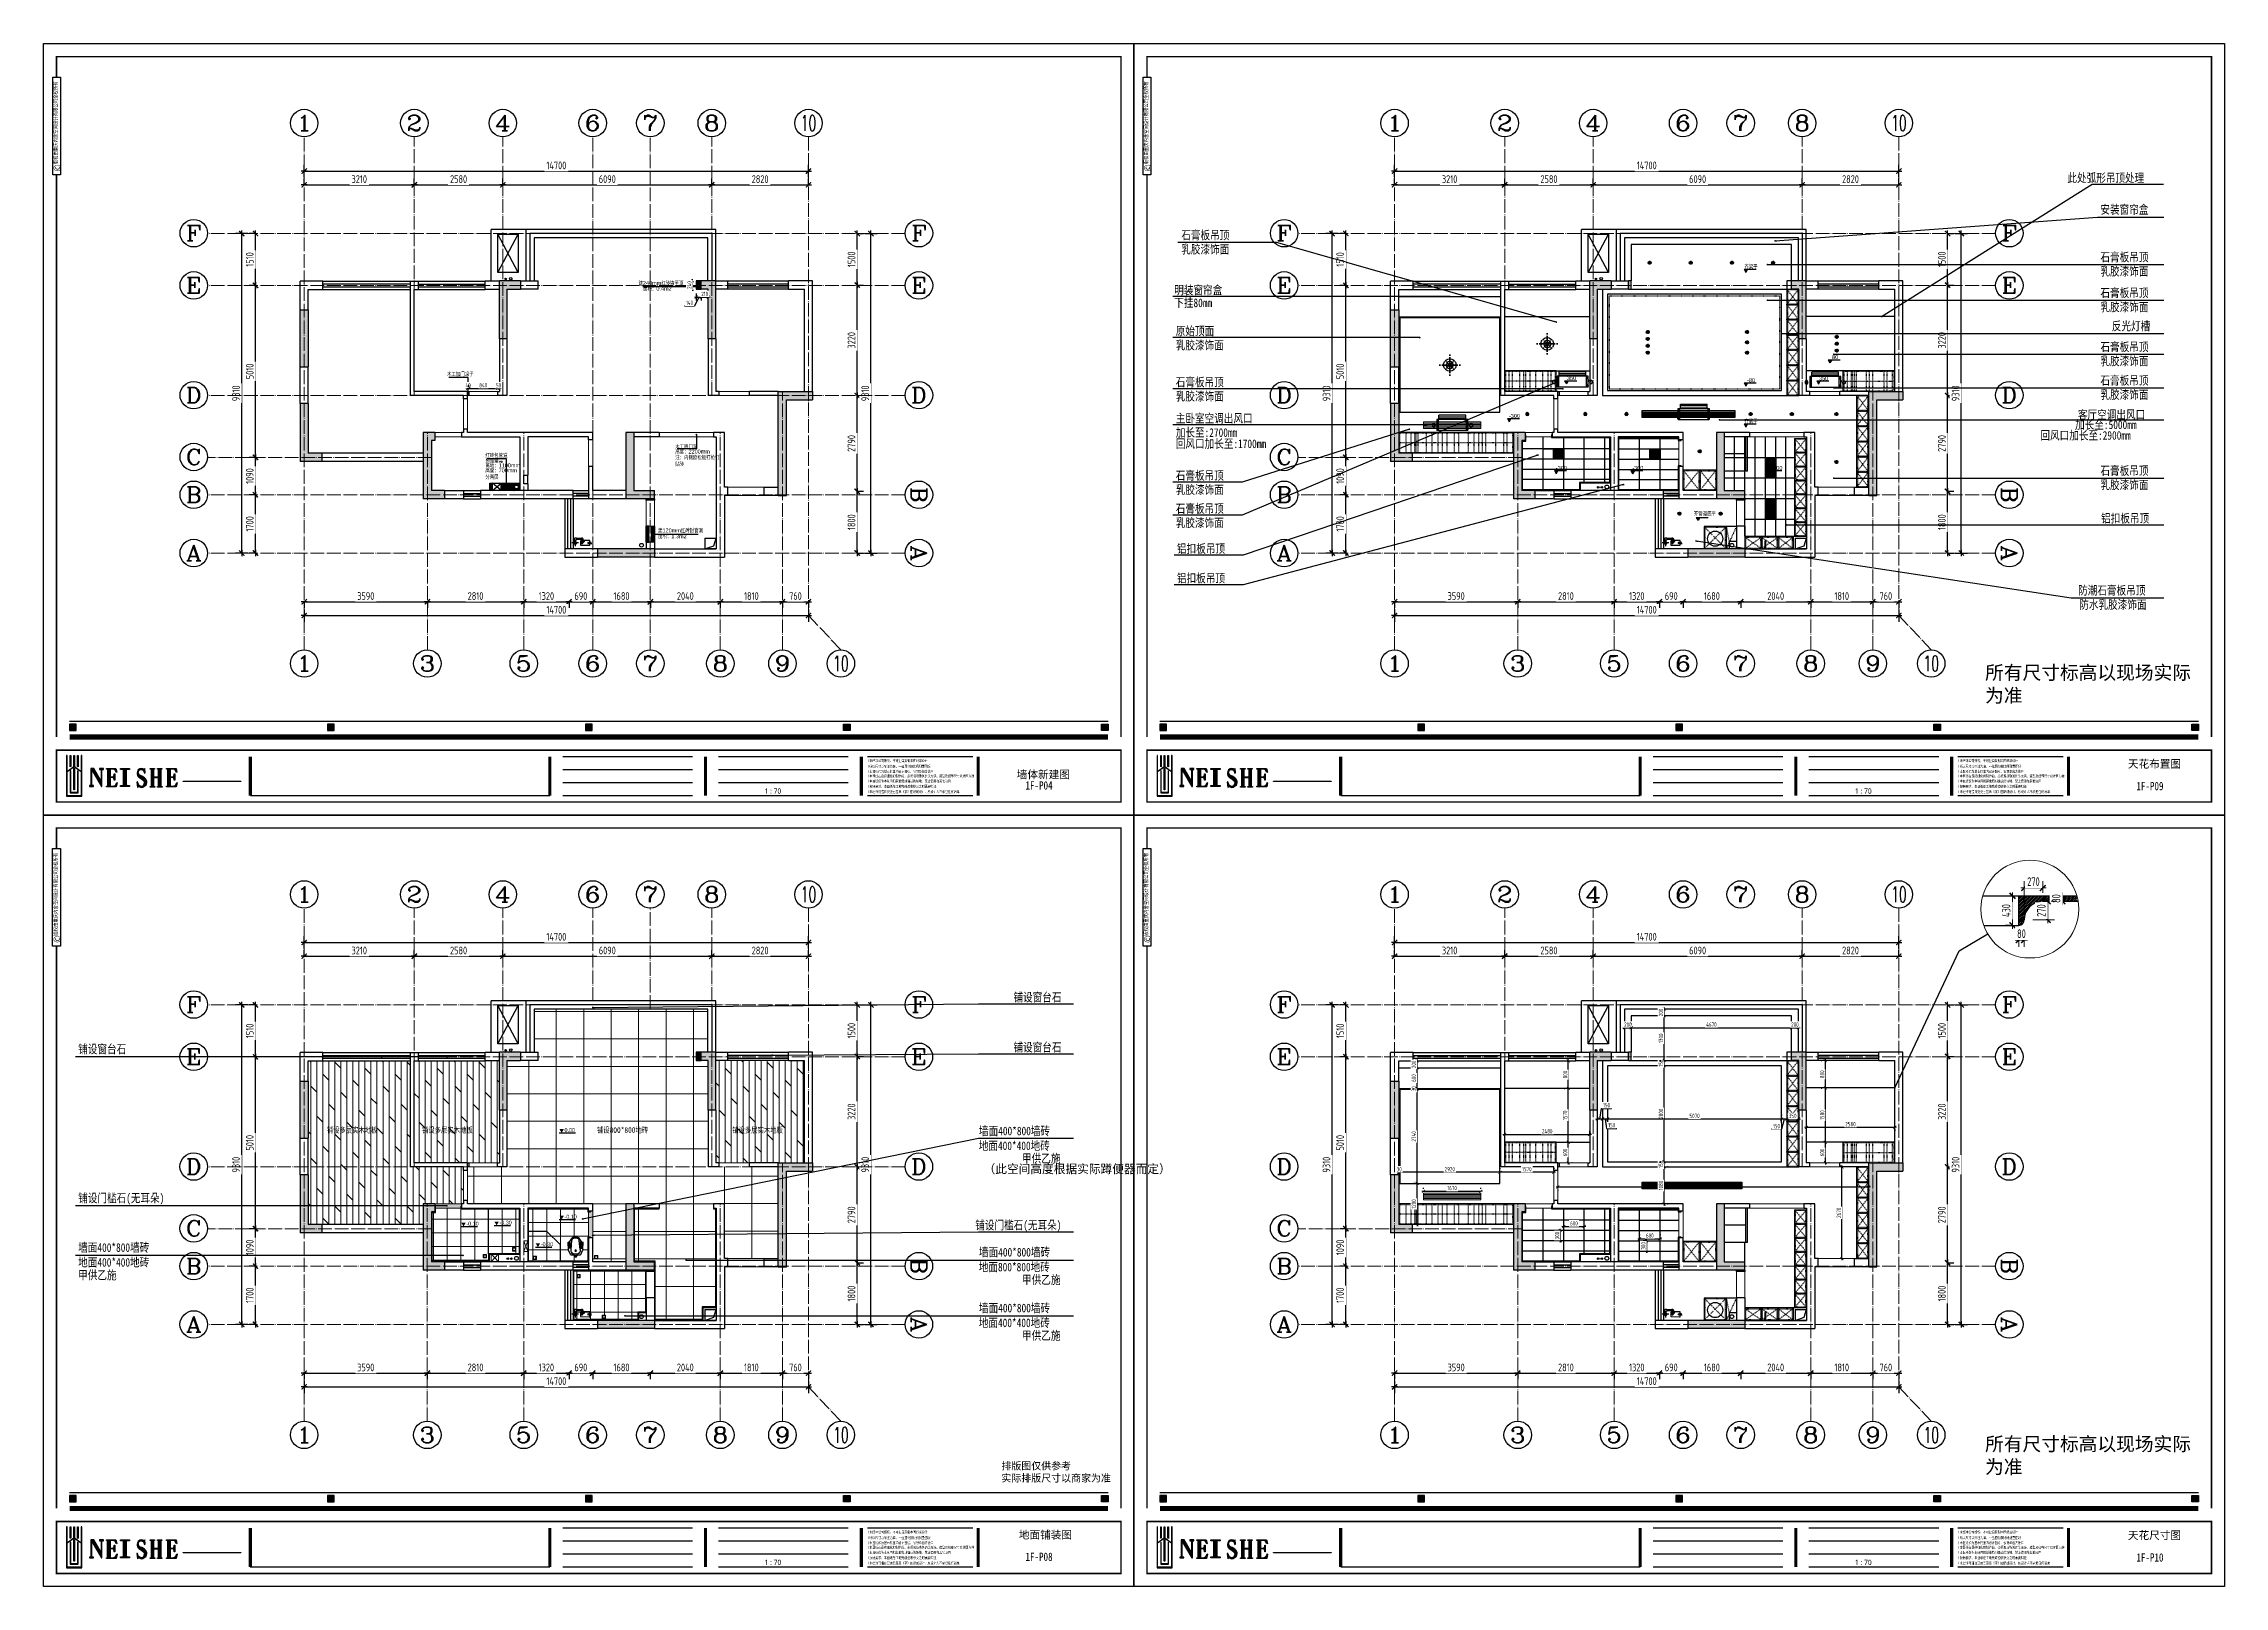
# Model space of a CAD drawing. Header units: inches. Extents: x 600 to 250244, y -404780 to 1000.
# Drawn here: x 123107 to 186676, y -314876 to -269924 of the extents above; entities that cross this region are included whole.
import ezdxf
from ezdxf.enums import TextEntityAlignment as Align

# ---------------------------------------------------------------- set-up
doc = ezdxf.new("R2010")
doc.units = ezdxf.units.IN
doc.header["$MEASUREMENT"] = 0
doc.linetypes.add('ACAD_ISO03W100', pattern=[30, 12, -18])
doc.linetypes.add('DOTE', pattern=[2.42, 2, -0.2, 0.02, -0.2])
for name, color, linetype in [('15开关布置图-YJ', 2, 'Continuous'), ('19天棚文字标注-YJ', 252, 'Continuous'), ('AXIS', 1, 'Continuous'), ('AXIS_TEXT', 7, 'Continuous'), ('A图框', 7, 'Continuous'), ('D-ARCHI', 250, 'Continuous'), ('EVH 立面填充', 8, 'Continuous'), ('IBS-003-建筑窗框', 3, 'Continuous'), ('IBS-050-建筑文字标注', 50, 'Continuous'), ('IBS-182-原建筑非承重墙', 150, 'Continuous'), ('IBS-195-新建轻质砖墙', 195, 'Continuous'), ('IBS-200-原建筑承重墙柱', 200, 'Continuous'), ('IBS-250-轻质砖隔墙填充', 250, 'Continuous'), ('IBS-63-原建筑窗', 63, 'Continuous'), ('IDS-030-造型完成面(看线)', 30, 'Continuous'), ('IDS-040-固定高家具', 40, 'Continuous'), ('IFF-31-卫浴洁具', 31, 'Continuous'), ('IFF-51-活动家具', 51, 'Continuous'), ('IRC-022-天花设备', 22, 'Continuous'), ('IRC-2-天花灯具', 2, 'Continuous'), ('IRC-30-天花轮廓线', 30, 'Continuous'), ('外标注', 50, 'Continuous')]:
    doc.layers.add(name, color=color, linetype=linetype)
for name, color, linetype, lineweight in [('土建拆除尺寸', 160, 'Continuous', 0), ('土建新建尺寸', 14, 'Continuous', 0), ('地面铺装内线', 251, 'Continuous', 5), ('地面铺装外线', 136, 'Continuous', 20), ('墙体', 9, 'Continuous', 25), ('天棚材质标注', 2, 'Continuous', 5), ('门', 65, 'Continuous', 13)]:
    doc.layers.add(name, color=color, linetype=linetype, lineweight=lineweight)
doc.styles.add('-宋体', font='SimSun.ttf', dxfattribs={"width": 0.8})
doc.styles.add('04.YBC-外标注3.0', font='SimSun.ttf', dxfattribs={"width": 0.8, "height": 3})
doc.styles.add('05.YBC-内标注2.5', font='SimSun.ttf', dxfattribs={"width": 0.8, "height": 2.5})
doc.styles.add('_TCH_AXIS', font='COMPLEX', dxfattribs={"bigfont": 'GBCBIG'})
doc.styles.add('COMPLEX', font='COMPLEX')
doc.styles.add('HBA-DIMT', font='ARCHS.SHX', dxfattribs={"width": 0.8})
doc.styles.get("Standard").update_dxf_attribs({"font": 'arial.ttf'})
doc.styles.add('宋体', font='SimSun.ttf', dxfattribs={"width": 0.8})
doc.dimstyles.new('HBA_40', dxfattribs={"dimscale": 50, "dimtxt": 2.5, "dimasz": 0.1, "dimexe": 2, "dimexo": 2.5, "dimgap": 0.6, "dimtad": 1, "dimdec": 0, "dimrnd": 5, "dimzin": 0, "dimtxsty": 'HBA-DIMT', "dimblk": 'HBA_DIMENSION_TICK', "dimblk1": 'HBA_DIMENSION_TICK', "dimblk2": 'HBA_DIMENSION_TICK', "dimcen": 0.125, "dimclrd": 44, "dimclre": 44, "dimclrt": 2, "dimadec": 0, "dimazin": 0, "dimtfac": 1, "dimtdec": 0, "dimtix": 1, "dimtmove": 1, "dimatfit": 3, "dimldrblk": 'HBA_Leader_Dot', "dimfxl": 0, "dimtvp": 1, "dimtfill": 1, "dimtolj": 1, "dimtzin": 0, "dimarcsym": 0})
pattern_1 = [(45, (12824.94, -185475.79), (-10.6066017, 10.6066017), [])]

msp = doc.modelspace()

# ---------------------------------------------------------------- texts
at = {"color": 253, "char_height": 242.16, "attachment_point": 1, "style": '宋体'}
for s, insert in [('1F-P04', (151728, -291416.6)), ('1F-P09', (184109.8, -291436.2)), ('1F-P08', (151727.6, -313892.4)), ('1F-P10', (184109.8, -313912.1))]:
    msp.add_mtext_dynamic_manual_height_columns(s, width=66.267, gutter_width=16.2, heights=[0], dxfattribs=dict(at, insert=insert))
at = {"layer": '15开关布置图-YJ', "color": 241, "style": '宋体', "width": 0.8}
for s, p in [('此处弧形吊顶处理', (182098.5, -273961.2)), ('安装窗帘盒', (183062.5, -274884.5)), ('石膏板吊顶', (156269.8, -275628.4)), ('乳胶漆饰面', (156269.8, -276042.6)), ('石膏板吊顶', (183062.5, -276270.8)), ('乳胶漆饰面', (183062.5, -276685)), ('明装窗帘盒', (156065, -277233.2)), ('石膏板吊顶', (183062.5, -277311.1)), ('下挂80mm', (156065, -277602)), ('乳胶漆饰面', (183062.5, -277725.3)), ('原始顶面', (156109.6, -278423)), ('反光灯槽', (183394, -278279.6)), ('乳胶漆饰面', (156109.6, -278837.2)), ('石膏板吊顶', (183062.5, -278885.1)), ('乳胶漆饰面', (183062.5, -279299.3)), ('石膏板吊顶', (156109.6, -279912.5)), ('石膏板吊顶', (183062.5, -279864.4)), ('乳胶漆饰面', (156109.6, -280326.8)), ('乳胶漆饰面', (183062.5, -280278.7)), ('主卧室空调出风口', (156109.6, -280967.2)), ('加长至:5000mm', (182323.4, -281154.2)), ('客厅空调出风口', (182407, -280860.3)), ('加长至:2700mm', (156109.6, -281381.4)), ('回风口加长至:1700mm', (156109.6, -281708.2)), ('回风口加长至:2900mm', (181312.7, -281464.4)), ('石膏板吊顶', (183062.5, -282492.8)), ('石膏板吊顶', (156109.6, -282633.9)), ('乳胶漆饰面', (156109.6, -283048.1)), ('乳胶漆饰面', (183062.5, -282907)), ('石膏板吊顶', (156109.6, -283597.7)), ('乳胶漆饰面', (156109.6, -284011.9)), ('铝扣板吊顶', (183082.3, -283880.5)), ('铝扣板吊顶', (156143.9, -284764.3)), ('铝扣板吊顶', (156143.9, -285625.7)), ('防潮石膏板吊顶', (182413.1, -285980.7)), ('防水乳胶漆饰面', (182446.1, -286394.9)), ('铺设窗台石', (151377.8, -297836.1)), ('铺设窗台石', (124114.6, -299346.2)), ('铺设窗台石', (151377.8, -299293.3)), ('地面400*400地砖', (150366.6, -302162.6)), ('墙面400*800墙砖', (150372.9, -301731.5)), ('甲供乙施', (151627.7, -302534)), ('铺设门槛石(无耳朵)', (124114.6, -303686.9)), ('铺设门槛石(无耳朵)', (150264.4, -304476.7)), ('墙面400*800墙砖', (124114.6, -305128.4)), ('墙面400*800墙砖', (150372.9, -305264.6)), ('地面400*400地砖', (124114.6, -305559.5)), ('甲供乙施', (124114.6, -305930.9)), ('地面800*800地砖', (150366.6, -305695.7)), ('甲供乙施', (151627.7, -306067.1)), ('地面400*400地砖', (150366.6, -307321.3)), ('墙面400*800墙砖', (150372.9, -306890.2)), ('甲供乙施', (151627.7, -307692.7))]:
    msp.add_text(s, height=250, dxfattribs=at).set_placement(p)
at = {"layer": '15开关布置图-YJ', "color": 241, "attachment_point": 1}
for s, width, gutter_width, insert, char_height in [('{\\fArial Unicode MS|b0|i0|c134|p0;所有尺寸标高以现场实际为准}', 6146.256, 0.5, (179700.5, -288050.4), 400), ('{\\fArial Unicode MS|b0|i0|c134|p0;所有尺寸标高以现场实际为准}', 6146.256, 0.5, (179700.5, -310526.2), 400), ('{\\fArial Unicode MS|b0|i0|c134|p0;排版图仅供参考\\P实际排版尺寸以商家为准}', 3266.566, 0.266, (151026.8, -311260.6), 212.589)]:
    msp.add_mtext_dynamic_manual_height_columns(s, width=width, gutter_width=gutter_width, heights=[0], dxfattribs=dict(at, insert=insert, char_height=char_height))
at = {"layer": '15开关布置图-YJ', "color": 241, "insert": (150506.4, -302589.6), "char_height": 250, "width": 6146.256, "attachment_point": 1}
msp.add_mtext('（此空间高度根据实际蹲便器而定）', dxfattribs=at)
at = {"layer": 'A图框', "char_height": 227.029, "attachment_point": 1}
for s, insert in [('{\\fArial Unicode MS|b0|i0|c134|p0;墙体新建图}', (151475, -291106.6)), ('{\\fArial Unicode MS|b0|i0|c134|p0;天花布置图}', (183863.8, -290798.3)), ('{\\fArial Unicode MS|b0|i0|c134|p0;地面铺装图}', (151537.1, -313260.4)), ('{\\fArial Unicode MS|b0|i0|c134|p0;天花尺寸图}', (183863.8, -313274.2))]:
    msp.add_mtext_dynamic_manual_height_columns(s, width=2770.836, gutter_width=16.2, heights=[0], dxfattribs=dict(at, insert=insert))
at = {"layer": 'IBS-050-建筑文字标注', "linetype": 'ByBlock', "char_height": 115, "width": 1928.171, "attachment_point": 5, "style": '-宋体'}
for s, insert in [('{\\fArial Unicode MS|b0|i0|c134|p0;齐梁平}', (172876.6, -276422.9)), ('{\\fArial Unicode MS|b0|i0|c0|p0;80}', (175330.8, -279058.2)), ('{\\fArial Unicode MS|b0|i0|c0|p0;350}', (167648.5, -279670.3)), ('{\\fArial Unicode MS|b0|i0|c0|p0;-80}', (172876.6, -279732.6)), ('{\\fArial Unicode MS|b0|i0|c0|p0;350}', (174994.5, -279675.9)), ('{\\fArial Unicode MS|b0|i0|c0|p0;-300}', (165981, -280772.6)), ('{\\fArial Unicode MS|b0|i0|c134|p0;齐梁平}', (172876.6, -280926)), ('{\\fArial Unicode MS|b0|i0|c0|p0;-300}', (167349.9, -282287.3)), ('{\\fArial Unicode MS|b0|i0|c0|p0;-300}', (169578, -282287.3)), ('{\\fArial Unicode MS|b0|i0|c0|p0;-300}', (173632.2, -282287.3)), ('{\\fArial Unicode MS|b0|i0|c134|p0;齐管道底平}', (171533.3, -283624.1))]:
    msp.add_mtext(s, dxfattribs=dict(at, insert=insert))
at = {"layer": '土建新建尺寸', "lineweight": 0, "char_height": 115, "width": 1304.126, "style": '宋体'}
for s, insert, attachment_point in [('{\\fArial Unicode MS|b0|i0|c134|p0;建\\fArial Unicode MS|b0|i0|c0|p0;240mm\\fArial Unicode MS|b0|i0|c134|p0;红砖墙至顶}', (141756, -276842.4), 3), ('{\\fArial Unicode MS|b0|i0|c134|p0;面积：\\fArial Unicode MS|b0|i0|c0|p0;0.4\\fArial Unicode MS|b0|i0|c134|p0;m2}', (140582.6, -277007), 1), ('{\\fArial Unicode MS|b0|i0|c134|p0;木工加门垛子}', (134868.1, -279490.9), 1), ('{\\fArial Unicode MS|b0|i0|c134|p0;木工降门洞}', (141519.4, -281738), 7), ('{\\fArial Unicode MS|b0|i0|c134|p0;红砖包管道}', (135984.9, -281862.1), 1), ('{\\fArial Unicode MS|b0|i0|c134|p0;预留璧龛}', (135984.9, -282017.6), 1), ('{\\fArial Unicode MS|b0|i0|c134|p0;离地：1100mm}', (135984.9, -282156.6), 1), ('{\\fArial Unicode MS|b0|i0|c134|p0;注：内侧欧松板打枪钉贴砖}', (141519.4, -282242.5), 7), ('{\\fArial Unicode MS|b0|i0|c134|p0;高度：2200mm}', (141519.4, -281880), 7), ('{\\fArial Unicode MS|b0|i0|c134|p0;高度：700mm\\P分两层}', (135984.9, -282299.5), 1), ('{\\fArial Unicode MS|b0|i0|c134|p0;建\\fArial Unicode MS|b0|i0|c0|p0;120mm\\fArial Unicode MS|b0|i0|c134|p0;红砖封窗洞}', (141019.3, -284051.4), 1), ('{\\fArial Unicode MS|b0|i0|c134|p0;面积：\\fArial Unicode MS|b0|i0|c0|p0;1.3m2}', (141019.3, -284220.9), 1)]:
    msp.add_mtext(s, dxfattribs=dict(at, insert=insert, attachment_point=attachment_point))
at = {"layer": '地面铺装内线', "color": 50, "style": '宋体', "width": 0.8}
for s, height, p in [('铺设多层实木地板', 164.89, (131363.1, -301661.9)), ('铺设多层实木地板', 164.89, (134138, -301661.9)), ('铺设800*800地砖', 164.893, (139236.7, -301661.9)), ('铺设多层实木地板', 164.89, (143180.2, -301661.9))]:
    msp.add_text(s, height=height, dxfattribs=at).set_placement(p)
at = {"layer": '地面铺装内线', "char_height": 112.3184, "width": 2261.295, "attachment_point": 1}
for s, insert in [('{\\fArial Unicode MS|b0|i0|c0|p0;0\\fArial Unicode MS|b0|i0|c134|p0;.\\fArial Unicode MS|b0|i0|c0|p0;00}', (138291.1, -301524.4)), ('{\\fArial Unicode MS|b0|i0|c0|p0;-0\\fArial Unicode MS|b0|i0|c134|p0;.\\fArial Unicode MS|b0|i0|c0|p0;10}', (135430.9, -304252.1)), ('{\\fArial Unicode MS|b0|i0|c0|p0;-0\\fArial Unicode MS|b0|i0|c134|p0;.\\fArial Unicode MS|b0|i0|c0|p0;30}', (136395.9, -304220.3)), ('{\\fArial Unicode MS|b0|i0|c0|p0;-0\\fArial Unicode MS|b0|i0|c134|p0;.\\fArial Unicode MS|b0|i0|c0|p0;10}', (138291.1, -304048)), ('{\\fArial Unicode MS|b0|i0|c0|p0;-0\\fArial Unicode MS|b0|i0|c134|p0;.\\fArial Unicode MS|b0|i0|c0|p0;30}', (137599.1, -304853))]:
    msp.add_mtext(s, dxfattribs=dict(at, insert=insert))

# ---------------------------------------------------------------- blocks, each defined once
blk = doc.blocks.new('11')
at = {"layer": 'IBS-182-原建筑非承重墙'}
for p, q in [((140567, -1131), (140516, -1131)), ((140535, -1131), (140528, -1131)), ((140528, -1166), (140567, -1166)), ((140528, -1166), (140567, -1166)), ((140567, -1131), (140535, -1131)), ((140567, -1131), (140535, -1131)), ((140567, -1166), (140535, -1166)), ((140841, -1081), (140567, -1080)), ((140567, -1080), (140567, -1131)), ((140576, -1080), (140567, -1080)), ((140567, -1080), (140567, -1131)), ((140567, -1101), (140567, -1131)), ((140567, -1131), (140615, -1132)), ((140567, -1166), (140567, -1196)), ((140615, -1166), (140567, -1166)), ((140567, -1166), (140567, -1217)), ((140567, -1166), (140567, -1196)), ((140567, -1208), (140567, -1217)), ((140567, -1217), (140770, -1217)), ((140567, -1217), (140587, -1217)), ((140587, -1217), (140775, -1217)), ((140587, -1217), (140740, -1217)), ((140820, -1081), (140588, -1080)), ((140820, -1081), (140588, -1080)), ((140788, -1145), (140728, -1204)), ((140775, -1157), (140728, -1204)), ((140737, -1214), (140728, -1204)), ((140728, -1204), (140737, -1214)), ((140797, -1154), (140737, -1214)), ((140737, -1214), (140775, -1175)), ((140737, -1214), (140775, -1175)), ((140750, -1227), (140737, -1214)), ((140740, -1217), (140750, -1227)), ((140775, -1227), (140750, -1227)), ((140750, -1227), (140770, -1227)), ((140770, -1217), (140770, -1288)), ((140812, -1227), (140770, -1227)), ((140770, -1269), (140770, -1227)), ((140770, -1227), (140770, -1269)), ((140770, -1269), (140770, -1288)), ((140775, -1157), (140788, -1145)), ((140775, -1149), (140775, -1157)), ((140775, -1149), (140775, -1157)), ((140775, -1149), (140775, -1157)), ((140775, -1217), (140775, -1175)), ((140775, -1175), (140775, -1227)), ((140775, -1175), (140775, -1217)), ((140775, -1217), (140775, -1227)), ((140775, -1217), (140775, -1227)), ((140775, -1227), (140809, -1227)), ((140809, -1218), (140810, -1149)), ((140809, -1227), (140810, -1149)), ((140809, -1218), (140820, -1218)), ((140809, -1218), (140809, -1227)), ((140810, -1145), (140810, -1149)), ((140810, -1149), (140810, -1145)), ((140812, -1252), (140812, -1221)), ((140812, -1252), (140812, -1221)), ((140812, -1252), (140812, -1227)), ((140812, -1252), (140812, -1269)), ((140812, -1252), (140955, -1252)), ((140812, -1286), (140812, -1252)), ((140812, -1286), (140812, -1252)), ((140841, -1081), (140820, -1081)), ((140840, -1209), (140841, -1081)), ((140840, -1101), (140841, -1081)), ((140840, -1197), (140840, -1101)), ((140840, -1209), (140840, -1101)), ((140901, -1150), (141093, -1150)), ((140955, -1252), (140953, -1252)), ((140955, -1252), (140953, -1252)), ((140962, -1248), (140955, -1248)), ((140955, -1290), (140955, -1248)), ((140955, -1251), (140955, -1252)), ((140955, -1251), (140955, -1252)), ((140975, -1234), (140975, -1228)), ((140975, -1228), (140980, -1228)), ((140975, -1248), (140975, -1228)), ((140975, -1228), (141018, -1228)), ((140980, -1228), (140975, -1228)), ((140975, -1228), (140975, -1234)), ((140975, -1234), (140975, -1248)), ((140980, -1248), (140975, -1248)), ((140975, -1248), (140980, -1248)), ((140980, -1150), (140980, -1228)), ((140980, -1180), (140980, -1248)), ((140980, -1180), (140980, -1228)), ((140980, -1228), (141014, -1228)), ((140980, -1248), (140980, -1228)), ((140980, -1228), (141018, -1228)), ((140997, -1245), (140997, -1054)), ((141014, -1150), (141014, -1228)), ((141014, -1228), (141014, -1180)), ((141014, -1228), (141014, -1180)), ((141014, -1228), (141018, -1228)), ((141018, -1228), (141014, -1228)), ((141018, -1228), (141014, -1228)), ((141018, -1235), (141018, -1228)), ((141018, -1235), (141018, -1228)), ((141018, -1228), (141018, -1235)), ((141018, -1235), (141018, -1228)), ((141018, -1228), (141018, -1235)), ((141018, -1235), (141018, -1290)), ((140955, -1286), (140803, -1286)), ((140803, -1286), (140812, -1286)), ((140803, -1286), (140812, -1286)), ((140955, -1290), (140982, -1290)), ((140982, -1290), (141018, -1290))]:
    blk.add_line(p, q, dxfattribs=at)
blk.add_circle((140997, -1150), 34.9, dxfattribs=at)
for start, end in [(0, 180), (0, 180), (180, 240.52169), (180, 240.52169), (299.17603, 0), (299.17603, 0)]:
    blk.add_arc((140997, -1150), 34.9, start, end, dxfattribs=at)
for centre, major_axis, start_param, end_param in [((140553, -1149), (-17.5, -17.5), -1.141223, -0.024085), ((140540, -1140), (-6.72, -6.72), 4.378011, 6.612288), ((140531, -1157), (-6.72, -6.72), 1.236418, 3.470695), ((140588, -1101), (-14.5, 14.5), 5.495149, 7.065946), ((140587, -1196), (-14.5, 14.5), 0.78276, 2.353557), ((140615, -1149), (-12.1, -12.1), 0.78276, 3.924353), ((140791, -1269), (-15, 15), 0.78276, 2.986227), ((140793, -1149), (-12.1, 12.1), 3.924353, 7.065946), ((140793, -1149), (-4.6, -4.6), 1.568158, 4.709751), ((140791, -1269), (-15, 15), 2.986227, 3.924353), ((140820, -1101), (-14.5, -14.5), 2.353557, 3.924353), ((140820, -1197), (-14.5, -14.5), 0.78276, 2.353557), ((140962, -1234), (-9.66, 9.66), 2.353557, 3.924353), ((140997, -1150), (-12.1, 12.1), 4.709751, 10.992936)]:
    blk.add_ellipse(centre, major_axis=major_axis, ratio=1, start_param=start_param, end_param=end_param, dxfattribs=at)
at = {"layer": 'IBS-182-原建筑非承重墙', "extrusion": (0, 0, -1)}
for start_param, end_param in [(5.500425, 7.071221), (5.500425, 7.071221), (3.929629, 5.500425), (3.929629, 5.500425), (7.071221, 8.642018), (7.071221, 8.642018), (2.358832, 3.929629), (2.358832, 3.929629)]:
    blk.add_ellipse((140997, -1150), major_axis=(-12.1, 12.1), ratio=1, start_param=start_param, end_param=end_param, dxfattribs=at)
blk = doc.blocks.new('HBA_DIMENSION_TICK')
at = {"color": 0, "linetype": 'ByBlock'}
for p, q in [((-10, 0), (0, 0)), ((0, 0), (10, 0))]:
    blk.add_line(p, q, dxfattribs=at)
at = {"color": 50, "linetype": 'ByBlock'}
blk.add_solid([(-10, -7), (-7, -10), (7, 10), (10, 7)], dxfattribs=at)
blk = doc.blocks.new('*D316')
at = {"layer": 'Defpoints', "color": 0, "transparency": 16777216}
for p in [(130703, -308408), (134292, -308408), (134292, -308663)]:
    blk.add_point(p, dxfattribs=at)
at = {"layer": '外标注', "color": 44, "lineweight": -2, "transparency": 16777216}
for p, q in [((130703, -308633), (130703, -308843)), ((130712, -308663), (134283, -308663)), ((134292, -308633), (134292, -308843))]:
    blk.add_line(p, q, dxfattribs=at)
at = {"layer": '外标注', "color": 44, "lineweight": -2, "transparency": 16777216, "xscale": 9, "yscale": 9, "zscale": 9, "rotation": 180}
blk.add_blockref('HBA_DIMENSION_TICK', (130703, -308663), dxfattribs=at)
at = {"layer": '外标注', "color": 44, "lineweight": -2, "transparency": 16777216, "xscale": 9, "yscale": 9, "zscale": 9}
blk.add_blockref('HBA_DIMENSION_TICK', (134292, -308663), dxfattribs=at)
at = {"layer": '外标注', "color": 2, "transparency": 16777216, "insert": (132497, -308496), "char_height": 225, "attachment_point": 5, "style": 'HBA-DIMT', "bg_fill": 3, "box_fill_scale": 1.25, "bg_fill_color": 256, "bg_fill_true_color": 13158600, "bg_fill_transparency": 0}
blk.add_mtext('\\A1;3590', dxfattribs=at)
blk = doc.blocks.new('HBA_Leader_Dot')
at = {"color": 0, "linetype": 'ByBlock'}
blk.add_line((-5, 0), (-10, 0), dxfattribs=at)
at = {"color": 0, "linetype": 'ByBlock', "const_width": 5}
blk.add_lwpolyline([(-2.5, 0, 1), (2.5, 0, 1)], format="xyb", close=True, dxfattribs=at)
blk = doc.blocks.new('*D317')
at = {"layer": 'Defpoints', "color": 0, "transparency": 16777216}
for p in [(134292, -308408), (137102, -308408), (137102, -308663)]:
    blk.add_point(p, dxfattribs=at)
at = {"layer": '外标注', "color": 44, "lineweight": -2, "transparency": 16777216}
for p, q in [((134292, -308633), (134292, -308843)), ((134301, -308663), (137093, -308663)), ((137102, -308633), (137102, -308843))]:
    blk.add_line(p, q, dxfattribs=at)
at = {"layer": '外标注', "color": 44, "lineweight": -2, "transparency": 16777216, "xscale": 9, "yscale": 9, "zscale": 9, "rotation": 180}
blk.add_blockref('HBA_DIMENSION_TICK', (134292, -308663), dxfattribs=at)
at = {"layer": '外标注', "color": 44, "lineweight": -2, "transparency": 16777216, "xscale": 9, "yscale": 9, "zscale": 9}
blk.add_blockref('HBA_DIMENSION_TICK', (137102, -308663), dxfattribs=at)
at = {"layer": '外标注', "color": 2, "transparency": 16777216, "insert": (135697, -308496), "char_height": 225, "attachment_point": 5, "style": 'HBA-DIMT', "bg_fill": 3, "box_fill_scale": 1.25, "bg_fill_color": 256, "bg_fill_true_color": 13158600, "bg_fill_transparency": 0}
blk.add_mtext('\\A1;2810', dxfattribs=at)
blk = doc.blocks.new('*D318')
at = {"layer": 'Defpoints', "color": 0, "transparency": 16777216}
for p in [(137102, -308408), (138422, -308408), (138422, -308663)]:
    blk.add_point(p, dxfattribs=at)
at = {"layer": '外标注', "color": 44, "lineweight": -2, "transparency": 16777216}
for p, q in [((137102, -308633), (137102, -308843)), ((137111, -308663), (138413, -308663)), ((138422, -308633), (138422, -308843))]:
    blk.add_line(p, q, dxfattribs=at)
at = {"layer": '外标注', "color": 44, "lineweight": -2, "transparency": 16777216, "xscale": 9, "yscale": 9, "zscale": 9, "rotation": 180}
blk.add_blockref('HBA_DIMENSION_TICK', (137102, -308663), dxfattribs=at)
at = {"layer": '外标注', "color": 44, "lineweight": -2, "transparency": 16777216, "xscale": 9, "yscale": 9, "zscale": 9}
blk.add_blockref('HBA_DIMENSION_TICK', (138422, -308663), dxfattribs=at)
at = {"layer": '外标注', "color": 2, "transparency": 16777216, "insert": (137762, -308496), "char_height": 225, "attachment_point": 5, "style": 'HBA-DIMT', "bg_fill": 3, "box_fill_scale": 1.25, "bg_fill_color": 256, "bg_fill_true_color": 13158600, "bg_fill_transparency": 0}
blk.add_mtext('\\A1;1320', dxfattribs=at)
blk = doc.blocks.new('*D319')
at = {"layer": '外标注', "color": 44, "lineweight": -2, "transparency": 16777216}
for p, q in [((138422, -308633), (138422, -308843)), ((138431, -308663), (139103, -308663)), ((139112, -308633), (139112, -308843))]:
    blk.add_line(p, q, dxfattribs=at)
at = {"layer": '外标注', "color": 44, "lineweight": -2, "transparency": 16777216, "xscale": 9, "yscale": 9, "zscale": 9, "rotation": 180}
blk.add_blockref('HBA_DIMENSION_TICK', (138422, -308663), dxfattribs=at)
at = {"layer": '外标注', "color": 44, "lineweight": -2, "transparency": 16777216, "xscale": 9, "yscale": 9, "zscale": 9}
blk.add_blockref('HBA_DIMENSION_TICK', (139112, -308663), dxfattribs=at)
at = {"layer": '外标注', "color": 2, "transparency": 16777216, "insert": (138767, -308496), "char_height": 225, "attachment_point": 5, "style": 'HBA-DIMT', "bg_fill": 3, "box_fill_scale": 1.25, "bg_fill_color": 256, "bg_fill_true_color": 13158600, "bg_fill_transparency": 0}
blk.add_mtext('\\A1;690', dxfattribs=at)
at = {"layer": 'Defpoints', "color": 0, "transparency": 16777216}
for p in [(138422, -308408), (139112, -308408), (139112, -308663)]:
    blk.add_point(p, dxfattribs=at)
blk = doc.blocks.new('*D320')
at = {"layer": 'Defpoints', "color": 0, "transparency": 16777216}
for p in [(139112, -308408), (140792, -308408), (140792, -308663)]:
    blk.add_point(p, dxfattribs=at)
at = {"layer": '外标注', "color": 44, "lineweight": -2, "transparency": 16777216}
for p, q in [((139112, -308633), (139112, -308843)), ((139121, -308663), (140783, -308663)), ((140792, -308633), (140792, -308843))]:
    blk.add_line(p, q, dxfattribs=at)
at = {"layer": '外标注', "color": 44, "lineweight": -2, "transparency": 16777216, "xscale": 9, "yscale": 9, "zscale": 9, "rotation": 180}
blk.add_blockref('HBA_DIMENSION_TICK', (139112, -308663), dxfattribs=at)
at = {"layer": '外标注', "color": 44, "lineweight": -2, "transparency": 16777216, "xscale": 9, "yscale": 9, "zscale": 9}
blk.add_blockref('HBA_DIMENSION_TICK', (140792, -308663), dxfattribs=at)
at = {"layer": '外标注', "color": 2, "transparency": 16777216, "insert": (139952, -308496), "char_height": 225, "attachment_point": 5, "style": 'HBA-DIMT', "bg_fill": 3, "box_fill_scale": 1.25, "bg_fill_color": 256, "bg_fill_true_color": 13158600, "bg_fill_transparency": 0}
blk.add_mtext('\\A1;1680', dxfattribs=at)
blk = doc.blocks.new('*D321')
at = {"layer": 'Defpoints', "color": 0, "transparency": 16777216}
for p in [(140792, -308408), (142832, -308408), (142832, -308663)]:
    blk.add_point(p, dxfattribs=at)
at = {"layer": '外标注', "color": 44, "lineweight": -2, "transparency": 16777216}
for p, q in [((140792, -308633), (140792, -308843)), ((140801, -308663), (142823, -308663)), ((142832, -308633), (142832, -308843))]:
    blk.add_line(p, q, dxfattribs=at)
at = {"layer": '外标注', "color": 44, "lineweight": -2, "transparency": 16777216, "xscale": 9, "yscale": 9, "zscale": 9, "rotation": 180}
blk.add_blockref('HBA_DIMENSION_TICK', (140792, -308663), dxfattribs=at)
at = {"layer": '外标注', "color": 44, "lineweight": -2, "transparency": 16777216, "xscale": 9, "yscale": 9, "zscale": 9}
blk.add_blockref('HBA_DIMENSION_TICK', (142832, -308663), dxfattribs=at)
at = {"layer": '外标注', "color": 2, "transparency": 16777216, "insert": (141812, -308496), "char_height": 225, "attachment_point": 5, "style": 'HBA-DIMT', "bg_fill": 3, "box_fill_scale": 1.25, "bg_fill_color": 256, "bg_fill_true_color": 13158600, "bg_fill_transparency": 0}
blk.add_mtext('\\A1;2040', dxfattribs=at)
blk = doc.blocks.new('*D322')
at = {"layer": 'Defpoints', "color": 0, "transparency": 16777216}
for p in [(142832, -308408), (144643, -308408), (144643, -308663)]:
    blk.add_point(p, dxfattribs=at)
at = {"layer": '外标注', "color": 44, "lineweight": -2, "transparency": 16777216}
for p, q in [((142832, -308633), (142832, -308843)), ((142841, -308663), (144634, -308663)), ((144643, -308633), (144643, -308843))]:
    blk.add_line(p, q, dxfattribs=at)
at = {"layer": '外标注', "color": 44, "lineweight": -2, "transparency": 16777216, "xscale": 9, "yscale": 9, "zscale": 9, "rotation": 180}
blk.add_blockref('HBA_DIMENSION_TICK', (142832, -308663), dxfattribs=at)
at = {"layer": '外标注', "color": 44, "lineweight": -2, "transparency": 16777216, "xscale": 9, "yscale": 9, "zscale": 9}
blk.add_blockref('HBA_DIMENSION_TICK', (144643, -308663), dxfattribs=at)
at = {"layer": '外标注', "color": 2, "transparency": 16777216, "insert": (143737, -308496), "char_height": 225, "attachment_point": 5, "style": 'HBA-DIMT', "bg_fill": 3, "box_fill_scale": 1.25, "bg_fill_color": 256, "bg_fill_true_color": 13158600, "bg_fill_transparency": 0}
blk.add_mtext('\\A1;1810', dxfattribs=at)
blk = doc.blocks.new('*D323')
at = {"layer": '外标注', "color": 44, "lineweight": -2, "transparency": 16777216}
for p, q in [((144643, -308633), (144643, -308843)), ((144652, -308663), (145394, -308663)), ((145403, -308633), (145403, -308843))]:
    blk.add_line(p, q, dxfattribs=at)
at = {"layer": '外标注', "color": 44, "lineweight": -2, "transparency": 16777216, "xscale": 9, "yscale": 9, "zscale": 9, "rotation": 180}
blk.add_blockref('HBA_DIMENSION_TICK', (144643, -308663), dxfattribs=at)
at = {"layer": '外标注', "color": 44, "lineweight": -2, "transparency": 16777216, "xscale": 9, "yscale": 9, "zscale": 9}
blk.add_blockref('HBA_DIMENSION_TICK', (145403, -308663), dxfattribs=at)
at = {"layer": '外标注', "color": 2, "transparency": 16777216, "insert": (145023, -308496), "char_height": 225, "attachment_point": 5, "style": 'HBA-DIMT', "bg_fill": 3, "box_fill_scale": 1.25, "bg_fill_color": 256, "bg_fill_true_color": 13158600, "bg_fill_transparency": 0}
blk.add_mtext('\\A1;760', dxfattribs=at)
at = {"layer": 'Defpoints', "color": 0, "transparency": 16777216}
for p in [(144643, -308408), (145403, -308408), (145403, -308663)]:
    blk.add_point(p, dxfattribs=at)
blk = doc.blocks.new('*D324')
at = {"layer": 'Defpoints', "color": 0, "transparency": 16777216}
for p in [(130703, -308663), (145403, -308663), (145403, -309063)]:
    blk.add_point(p, dxfattribs=at)
at = {"layer": '外标注', "color": 44, "lineweight": -2, "transparency": 16777216}
for p, q in [((130703, -308888), (130703, -309243)), ((145403, -308888), (145403, -309243)), ((130712, -309063), (145394, -309063))]:
    blk.add_line(p, q, dxfattribs=at)
at = {"layer": '外标注', "color": 44, "lineweight": -2, "transparency": 16777216, "xscale": 9, "yscale": 9, "zscale": 9, "rotation": 180}
blk.add_blockref('HBA_DIMENSION_TICK', (130703, -309063), dxfattribs=at)
at = {"layer": '外标注', "color": 44, "lineweight": -2, "transparency": 16777216, "xscale": 9, "yscale": 9, "zscale": 9}
blk.add_blockref('HBA_DIMENSION_TICK', (145403, -309063), dxfattribs=at)
at = {"layer": '外标注', "color": 2, "transparency": 16777216, "insert": (138053, -308896), "char_height": 225, "attachment_point": 5, "style": 'HBA-DIMT', "bg_fill": 3, "box_fill_scale": 1.25, "bg_fill_color": 256, "bg_fill_true_color": 13158600, "bg_fill_transparency": 0}
blk.add_mtext('\\A1;14700', dxfattribs=at)
blk = doc.blocks.new('*D325')
at = {"layer": 'Defpoints', "color": 0, "transparency": 16777216}
for p in [(146581, -305445), (146823, -305445), (146581, -307243)]:
    blk.add_point(p, dxfattribs=at)
at = {"layer": '外标注', "color": 44, "lineweight": -2, "transparency": 16777216}
for p, q in [((146806, -305445), (147003, -305445)), ((146823, -307234), (146823, -305454)), ((146806, -307243), (147003, -307243))]:
    blk.add_line(p, q, dxfattribs=at)
at = {"layer": '外标注', "color": 44, "lineweight": -2, "transparency": 16777216, "xscale": 9, "yscale": 9, "zscale": 9}
for p, rotation in [((146823, -305445), 90), ((146823, -307243), 270)]:
    blk.add_blockref('HBA_DIMENSION_TICK', p, dxfattribs=dict(at, rotation=rotation))
at = {"layer": '外标注', "color": 2, "transparency": 16777216, "insert": (146656, -306344), "char_height": 225, "attachment_point": 5, "rotation": 90, "style": 'HBA-DIMT', "bg_fill": 3, "box_fill_scale": 1.25, "bg_fill_color": 256, "bg_fill_true_color": 13158600, "bg_fill_transparency": 0}
blk.add_mtext('\\A1;1800', dxfattribs=at)
blk = doc.blocks.new('*D326')
at = {"layer": 'Defpoints', "color": 0, "transparency": 16777216}
for p in [(146581, -302655), (146823, -302655), (146581, -305445)]:
    blk.add_point(p, dxfattribs=at)
at = {"layer": '外标注', "color": 44, "lineweight": -2, "transparency": 16777216}
for p, q in [((146806, -302655), (147003, -302655)), ((146823, -305436), (146823, -302664)), ((146806, -305445), (147003, -305445))]:
    blk.add_line(p, q, dxfattribs=at)
at = {"layer": '外标注', "color": 44, "lineweight": -2, "transparency": 16777216, "xscale": 9, "yscale": 9, "zscale": 9}
for p, rotation in [((146823, -302655), 90), ((146823, -305445), 270)]:
    blk.add_blockref('HBA_DIMENSION_TICK', p, dxfattribs=dict(at, rotation=rotation))
at = {"layer": '外标注', "color": 2, "transparency": 16777216, "insert": (146656, -304050), "char_height": 225, "attachment_point": 5, "rotation": 90, "style": 'HBA-DIMT', "bg_fill": 3, "box_fill_scale": 1.25, "bg_fill_color": 256, "bg_fill_true_color": 13158600, "bg_fill_transparency": 0}
blk.add_mtext('\\A1;2790', dxfattribs=at)
blk = doc.blocks.new('*D327')
at = {"layer": 'Defpoints', "color": 0, "transparency": 16777216}
for p in [(146581, -299435), (146823, -299435), (146581, -302655)]:
    blk.add_point(p, dxfattribs=at)
at = {"layer": '外标注', "color": 44, "lineweight": -2, "transparency": 16777216}
for p, q in [((146806, -299435), (147003, -299435)), ((146823, -302646), (146823, -299444)), ((146806, -302655), (147003, -302655))]:
    blk.add_line(p, q, dxfattribs=at)
at = {"layer": '外标注', "color": 44, "lineweight": -2, "transparency": 16777216, "xscale": 9, "yscale": 9, "zscale": 9}
for p, rotation in [((146823, -299435), 90), ((146823, -302655), 270)]:
    blk.add_blockref('HBA_DIMENSION_TICK', p, dxfattribs=dict(at, rotation=rotation))
at = {"layer": '外标注', "color": 2, "transparency": 16777216, "insert": (146656, -301045), "char_height": 225, "attachment_point": 5, "rotation": 90, "style": 'HBA-DIMT', "bg_fill": 3, "box_fill_scale": 1.25, "bg_fill_color": 256, "bg_fill_true_color": 13158600, "bg_fill_transparency": 0}
blk.add_mtext('\\A1;3220', dxfattribs=at)
blk = doc.blocks.new('*D328')
at = {"layer": 'Defpoints', "color": 0, "transparency": 16777216}
for p in [(146581, -297934), (146823, -297934), (146581, -299435)]:
    blk.add_point(p, dxfattribs=at)
at = {"layer": '外标注', "color": 44, "lineweight": -2, "transparency": 16777216}
for p, q in [((146806, -297934), (147003, -297934)), ((146823, -299426), (146823, -297943)), ((146806, -299435), (147003, -299435))]:
    blk.add_line(p, q, dxfattribs=at)
at = {"layer": '外标注', "color": 44, "lineweight": -2, "transparency": 16777216, "xscale": 9, "yscale": 9, "zscale": 9}
for p, rotation in [((146823, -297934), 90), ((146823, -299435), 270)]:
    blk.add_blockref('HBA_DIMENSION_TICK', p, dxfattribs=dict(at, rotation=rotation))
at = {"layer": '外标注', "color": 2, "transparency": 16777216, "insert": (146656, -298684), "char_height": 225, "attachment_point": 5, "rotation": 90, "style": 'HBA-DIMT', "bg_fill": 3, "box_fill_scale": 1.25, "bg_fill_color": 256, "bg_fill_true_color": 13158600, "bg_fill_transparency": 0}
blk.add_mtext('\\A1;1500', dxfattribs=at)
blk = doc.blocks.new('*D329')
at = {"layer": 'Defpoints', "color": 0, "transparency": 16777216}
for p in [(146823, -297934), (147223, -297934), (146823, -307243)]:
    blk.add_point(p, dxfattribs=at)
at = {"layer": '外标注', "color": 44, "lineweight": -2, "transparency": 16777216}
for p, q in [((147048, -297934), (147403, -297934)), ((147223, -307234), (147223, -297943)), ((147048, -307243), (147403, -307243))]:
    blk.add_line(p, q, dxfattribs=at)
at = {"layer": '外标注', "color": 44, "lineweight": -2, "transparency": 16777216, "xscale": 9, "yscale": 9, "zscale": 9}
for p, rotation in [((147223, -297934), 90), ((147223, -307243), 270)]:
    blk.add_blockref('HBA_DIMENSION_TICK', p, dxfattribs=dict(at, rotation=rotation))
at = {"layer": '外标注', "color": 2, "transparency": 16777216, "insert": (147056, -302589), "char_height": 225, "attachment_point": 5, "rotation": 90, "style": 'HBA-DIMT', "bg_fill": 3, "box_fill_scale": 1.25, "bg_fill_color": 256, "bg_fill_true_color": 13158600, "bg_fill_transparency": 0}
blk.add_mtext('\\A1;9310', dxfattribs=at)
blk = doc.blocks.new('*D330')
at = {"layer": 'Defpoints', "color": 0, "transparency": 16777216}
for p in [(130703, -296739), (133913, -296514), (133913, -296739)]:
    blk.add_point(p, dxfattribs=at)
at = {"layer": '外标注', "color": 44, "lineweight": -2, "transparency": 16777216}
for p, q in [((130703, -296514), (130703, -296334)), ((130712, -296514), (133904, -296514)), ((133913, -296514), (133913, -296334))]:
    blk.add_line(p, q, dxfattribs=at)
at = {"layer": '外标注', "color": 44, "lineweight": -2, "transparency": 16777216, "xscale": 9, "yscale": 9, "zscale": 9, "rotation": 180}
blk.add_blockref('HBA_DIMENSION_TICK', (130703, -296514), dxfattribs=at)
at = {"layer": '外标注', "color": 44, "lineweight": -2, "transparency": 16777216, "xscale": 9, "yscale": 9, "zscale": 9}
blk.add_blockref('HBA_DIMENSION_TICK', (133913, -296514), dxfattribs=at)
at = {"layer": '外标注', "color": 2, "transparency": 16777216, "insert": (132308, -296348), "char_height": 225, "attachment_point": 5, "style": 'HBA-DIMT', "bg_fill": 3, "box_fill_scale": 1.25, "bg_fill_color": 256, "bg_fill_true_color": 13158600, "bg_fill_transparency": 0}
blk.add_mtext('\\A1;3210', dxfattribs=at)
blk = doc.blocks.new('*D331')
at = {"layer": 'Defpoints', "color": 0, "transparency": 16777216}
for p in [(133913, -296739), (136493, -296514), (136493, -296739)]:
    blk.add_point(p, dxfattribs=at)
at = {"layer": '外标注', "color": 44, "lineweight": -2, "transparency": 16777216}
for p, q in [((133913, -296514), (133913, -296334)), ((133922, -296514), (136484, -296514)), ((136493, -296514), (136493, -296334))]:
    blk.add_line(p, q, dxfattribs=at)
at = {"layer": '外标注', "color": 44, "lineweight": -2, "transparency": 16777216, "xscale": 9, "yscale": 9, "zscale": 9, "rotation": 180}
blk.add_blockref('HBA_DIMENSION_TICK', (133913, -296514), dxfattribs=at)
at = {"layer": '外标注', "color": 44, "lineweight": -2, "transparency": 16777216, "xscale": 9, "yscale": 9, "zscale": 9}
blk.add_blockref('HBA_DIMENSION_TICK', (136493, -296514), dxfattribs=at)
at = {"layer": '外标注', "color": 2, "transparency": 16777216, "insert": (135203, -296348), "char_height": 225, "attachment_point": 5, "style": 'HBA-DIMT', "bg_fill": 3, "box_fill_scale": 1.25, "bg_fill_color": 256, "bg_fill_true_color": 13158600, "bg_fill_transparency": 0}
blk.add_mtext('\\A1;2580', dxfattribs=at)
blk = doc.blocks.new('*D332')
at = {"layer": 'Defpoints', "color": 0, "transparency": 16777216}
for p in [(136493, -296739), (142583, -296514), (142583, -296739)]:
    blk.add_point(p, dxfattribs=at)
at = {"layer": '外标注', "color": 44, "lineweight": -2, "transparency": 16777216}
for p, q in [((136493, -296514), (136493, -296334)), ((136502, -296514), (142574, -296514)), ((142583, -296514), (142583, -296334))]:
    blk.add_line(p, q, dxfattribs=at)
at = {"layer": '外标注', "color": 44, "lineweight": -2, "transparency": 16777216, "xscale": 9, "yscale": 9, "zscale": 9, "rotation": 180}
blk.add_blockref('HBA_DIMENSION_TICK', (136493, -296514), dxfattribs=at)
at = {"layer": '外标注', "color": 44, "lineweight": -2, "transparency": 16777216, "xscale": 9, "yscale": 9, "zscale": 9}
blk.add_blockref('HBA_DIMENSION_TICK', (142583, -296514), dxfattribs=at)
at = {"layer": '外标注', "color": 2, "transparency": 16777216, "insert": (139538, -296348), "char_height": 225, "attachment_point": 5, "style": 'HBA-DIMT', "bg_fill": 3, "box_fill_scale": 1.25, "bg_fill_color": 256, "bg_fill_true_color": 13158600, "bg_fill_transparency": 0}
blk.add_mtext('\\A1;6090', dxfattribs=at)
blk = doc.blocks.new('*D333')
at = {"layer": 'Defpoints', "color": 0, "transparency": 16777216}
for p in [(142583, -296739), (145403, -296514), (145403, -296739)]:
    blk.add_point(p, dxfattribs=at)
at = {"layer": '外标注', "color": 44, "lineweight": -2, "transparency": 16777216}
for p, q in [((142583, -296514), (142583, -296334)), ((142592, -296514), (145394, -296514)), ((145403, -296514), (145403, -296334))]:
    blk.add_line(p, q, dxfattribs=at)
at = {"layer": '外标注', "color": 44, "lineweight": -2, "transparency": 16777216, "xscale": 9, "yscale": 9, "zscale": 9, "rotation": 180}
blk.add_blockref('HBA_DIMENSION_TICK', (142583, -296514), dxfattribs=at)
at = {"layer": '外标注', "color": 44, "lineweight": -2, "transparency": 16777216, "xscale": 9, "yscale": 9, "zscale": 9}
blk.add_blockref('HBA_DIMENSION_TICK', (145403, -296514), dxfattribs=at)
at = {"layer": '外标注', "color": 2, "transparency": 16777216, "insert": (143993, -296348), "char_height": 225, "attachment_point": 5, "style": 'HBA-DIMT', "bg_fill": 3, "box_fill_scale": 1.25, "bg_fill_color": 256, "bg_fill_true_color": 13158600, "bg_fill_transparency": 0}
blk.add_mtext('\\A1;2820', dxfattribs=at)
blk = doc.blocks.new('*D334')
at = {"layer": 'Defpoints', "color": 0, "transparency": 16777216}
for p in [(145403, -296114), (130703, -296514), (145403, -296514)]:
    blk.add_point(p, dxfattribs=at)
at = {"layer": '外标注', "color": 44, "lineweight": -2, "transparency": 16777216}
for p, q in [((130703, -296289), (130703, -295934)), ((130712, -296114), (145394, -296114)), ((145403, -296289), (145403, -295934))]:
    blk.add_line(p, q, dxfattribs=at)
at = {"layer": '外标注', "color": 44, "lineweight": -2, "transparency": 16777216, "xscale": 9, "yscale": 9, "zscale": 9, "rotation": 180}
blk.add_blockref('HBA_DIMENSION_TICK', (130703, -296114), dxfattribs=at)
at = {"layer": '外标注', "color": 44, "lineweight": -2, "transparency": 16777216, "xscale": 9, "yscale": 9, "zscale": 9}
blk.add_blockref('HBA_DIMENSION_TICK', (145403, -296114), dxfattribs=at)
at = {"layer": '外标注', "color": 2, "transparency": 16777216, "insert": (138053, -295948), "char_height": 225, "attachment_point": 5, "style": 'HBA-DIMT', "bg_fill": 3, "box_fill_scale": 1.25, "bg_fill_color": 256, "bg_fill_true_color": 13158600, "bg_fill_transparency": 0}
blk.add_mtext('\\A1;14700', dxfattribs=at)
blk = doc.blocks.new('*D335')
at = {"layer": 'Defpoints', "color": 0, "transparency": 16777216}
for p in [(129283, -305545), (129484, -305545), (129484, -307243)]:
    blk.add_point(p, dxfattribs=at)
at = {"layer": '外标注', "color": 44, "lineweight": -2, "transparency": 16777216}
for p, q in [((129283, -305545), (129103, -305545)), ((129283, -307234), (129283, -305554)), ((129283, -307243), (129103, -307243))]:
    blk.add_line(p, q, dxfattribs=at)
at = {"layer": '外标注', "color": 44, "lineweight": -2, "transparency": 16777216, "xscale": 9, "yscale": 9, "zscale": 9}
for p, rotation in [((129283, -305545), 90), ((129283, -307243), 270)]:
    blk.add_blockref('HBA_DIMENSION_TICK', p, dxfattribs=dict(at, rotation=rotation))
at = {"layer": '外标注', "color": 2, "transparency": 16777216, "insert": (129116, -306394), "char_height": 225, "attachment_point": 5, "rotation": 90, "style": 'HBA-DIMT', "bg_fill": 3, "box_fill_scale": 1.25, "bg_fill_color": 256, "bg_fill_true_color": 13158600, "bg_fill_transparency": 0}
blk.add_mtext('\\A1;1700', dxfattribs=at)
blk = doc.blocks.new('*D336')
at = {"layer": '外标注', "color": 44, "lineweight": -2, "transparency": 16777216}
for p, q in [((129283, -304455), (129103, -304455)), ((129283, -305536), (129283, -304464)), ((129283, -305545), (129103, -305545))]:
    blk.add_line(p, q, dxfattribs=at)
at = {"layer": '外标注', "color": 44, "lineweight": -2, "transparency": 16777216, "xscale": 9, "yscale": 9, "zscale": 9}
for p, rotation in [((129283, -304455), 90), ((129283, -305545), 270)]:
    blk.add_blockref('HBA_DIMENSION_TICK', p, dxfattribs=dict(at, rotation=rotation))
at = {"layer": '外标注', "color": 2, "transparency": 16777216, "insert": (129116, -305000), "char_height": 225, "attachment_point": 5, "rotation": 90, "style": 'HBA-DIMT', "bg_fill": 3, "box_fill_scale": 1.25, "bg_fill_color": 256, "bg_fill_true_color": 13158600, "bg_fill_transparency": 0}
blk.add_mtext('\\A1;1090', dxfattribs=at)
at = {"layer": 'Defpoints', "color": 0, "transparency": 16777216}
for p in [(129283, -304455), (129484, -304455), (129484, -305545)]:
    blk.add_point(p, dxfattribs=at)
blk = doc.blocks.new('*D337')
at = {"layer": 'Defpoints', "color": 0, "transparency": 16777216}
for p in [(129283, -299445), (129484, -299445), (129484, -304455)]:
    blk.add_point(p, dxfattribs=at)
at = {"layer": '外标注', "color": 44, "lineweight": -2, "transparency": 16777216}
for p, q in [((129283, -299445), (129103, -299445)), ((129283, -304446), (129283, -299454)), ((129283, -304455), (129103, -304455))]:
    blk.add_line(p, q, dxfattribs=at)
at = {"layer": '外标注', "color": 44, "lineweight": -2, "transparency": 16777216, "xscale": 9, "yscale": 9, "zscale": 9}
for p, rotation in [((129283, -299445), 90), ((129283, -304455), 270)]:
    blk.add_blockref('HBA_DIMENSION_TICK', p, dxfattribs=dict(at, rotation=rotation))
at = {"layer": '外标注', "color": 2, "transparency": 16777216, "insert": (129116, -301950), "char_height": 225, "attachment_point": 5, "rotation": 90, "style": 'HBA-DIMT', "bg_fill": 3, "box_fill_scale": 1.25, "bg_fill_color": 256, "bg_fill_true_color": 13158600, "bg_fill_transparency": 0}
blk.add_mtext('\\A1;5010', dxfattribs=at)
blk = doc.blocks.new('*D338')
at = {"layer": 'Defpoints', "color": 0, "transparency": 16777216}
for p in [(129283, -297934), (129484, -297934), (129484, -299445)]:
    blk.add_point(p, dxfattribs=at)
at = {"layer": '外标注', "color": 44, "lineweight": -2, "transparency": 16777216}
for p, q in [((129283, -297934), (129103, -297934)), ((129283, -299436), (129283, -297943)), ((129283, -299445), (129103, -299445))]:
    blk.add_line(p, q, dxfattribs=at)
at = {"layer": '外标注', "color": 44, "lineweight": -2, "transparency": 16777216, "xscale": 9, "yscale": 9, "zscale": 9}
for p, rotation in [((129283, -297934), 90), ((129283, -299445), 270)]:
    blk.add_blockref('HBA_DIMENSION_TICK', p, dxfattribs=dict(at, rotation=rotation))
at = {"layer": '外标注', "color": 2, "transparency": 16777216, "insert": (129116, -298689), "char_height": 225, "attachment_point": 5, "rotation": 90, "style": 'HBA-DIMT', "bg_fill": 3, "box_fill_scale": 1.25, "bg_fill_color": 256, "bg_fill_true_color": 13158600, "bg_fill_transparency": 0}
blk.add_mtext('\\A1;1510', dxfattribs=at)
blk = doc.blocks.new('*D339')
at = {"layer": 'Defpoints', "color": 0, "transparency": 16777216}
for p in [(128883, -297934), (129283, -297934), (129283, -307243)]:
    blk.add_point(p, dxfattribs=at)
at = {"layer": '外标注', "color": 44, "lineweight": -2, "transparency": 16777216}
for p, q in [((129058, -297934), (128703, -297934)), ((128883, -307234), (128883, -297943)), ((129058, -307243), (128703, -307243))]:
    blk.add_line(p, q, dxfattribs=at)
at = {"layer": '外标注', "color": 44, "lineweight": -2, "transparency": 16777216, "xscale": 9, "yscale": 9, "zscale": 9}
for p, rotation in [((128883, -297934), 90), ((128883, -307243), 270)]:
    blk.add_blockref('HBA_DIMENSION_TICK', p, dxfattribs=dict(at, rotation=rotation))
at = {"layer": '外标注', "color": 2, "transparency": 16777216, "insert": (128716, -302589), "char_height": 225, "attachment_point": 5, "rotation": 90, "style": 'HBA-DIMT', "bg_fill": 3, "box_fill_scale": 1.25, "bg_fill_color": 256, "bg_fill_true_color": 13158600, "bg_fill_transparency": 0}
blk.add_mtext('\\A1;9310', dxfattribs=at)
blk = doc.blocks.new('_AXISO')
blk.add_circle((0, 0), 0.5)
at = {"layer": 'AXIS_TEXT', "style": 'COMPLEX', "width": 1.041667}
blk.add_attdef('A', text='', height=0.56, dxfattribs=at).set_placement((-0.25, -0.28), (0.25, -0.28), align=Align.FIT)
blk = doc.blocks.new('gegwe')
h = blk.add_hatch(color=9)
h.paths.add_polyline_path([(189652, -49616), (189652, -49028), (189629, -49028), (189629, -49617), (189269, -49867), (189269, -49028), (189267, -49028), (189246, -49028), (189246, -51182), (190039, -51182), (190039, -49027), (190014, -49027), (190014, -49865), (190014, -49868)])
h.paths.add_polyline_path([(190014, -49898), (190014, -51161), (189269, -51161), (189269, -49898), (189642, -49636)], flags=16)
h.paths.add_polyline_path([(189641, -49706), (189653, -49716), (189653, -50844), (189629, -50844), (189629, -49716)], flags=0)
h.paths.add_polyline_path([(189825, -49834), (189847, -49852), (189847, -51000), (189439, -51000), (189439, -49849), (189461, -49834), (189461, -50979), (189825, -50979)], flags=0)
h.paths.add_polyline_path([(189439, -49636), (189459, -49620), (189459, -49028), (189439, -49028)], flags=17)
h.paths.add_polyline_path([(189822, -49620), (189847, -49637), (189847, -49027), (189822, -49027)])
at = {"color": 9}
for points in [[(189267, -49028), (189246, -49028), (189246, -51182), (190039, -51182), (190039, -49027), (190014, -49027), (190014, -49865), (190014, -49868)], [(189269, -49867), (189269, -49028), (189267, -49028)], [(189269, -49867), (189629, -49617), (189629, -49028)], [(189439, -49028), (189459, -49028), (189459, -49620), (189439, -49636), (189439, -49028)], [(189629, -49028), (189650, -49028), (189652, -49028), (189652, -49616), (190014, -49868)], [(190014, -49898), (189642, -49636), (189269, -49898)], [(190014, -49898), (190014, -51161), (189269, -51161), (189269, -49898)], [(189439, -49849), (189439, -51000), (189847, -51000), (189847, -49852), (189825, -49834), (189825, -50979), (189461, -50979), (189461, -49834), (189461, -49834), (189439, -49849)], [(189641, -49706), (189653, -49716), (189653, -50844), (189629, -50844), (189629, -49716), (189641, -49706)]]:
    blk.add_lwpolyline(points, dxfattribs=at)
blk.add_lwpolyline([(189822, -49027), (189842, -49027), (189847, -49027), (189847, -49637), (189822, -49620), (189822, -49027)], close=True, dxfattribs=at)
blk = doc.blocks.new('gegeg')
at = {"layer": 'A图框'}
h = blk.add_hatch(color=256, dxfattribs=at)
h.dxf.hatch_style = 1
h.paths.add_polyline_path([(133887, -57733), (134062, -57733), (134062, -57558), (133887, -57558)])
h = blk.add_hatch(color=256, dxfattribs=at)
h.dxf.hatch_style = 1
h.paths.add_polyline_path([(140844, -57733), (141019, -57733), (141019, -57558), (140844, -57558)])
h = blk.add_hatch(color=256, dxfattribs=at)
h.dxf.hatch_style = 1
h.paths.add_polyline_path([(147800, -57733), (147975, -57733), (147975, -57558), (147800, -57558)])
h = blk.add_hatch(color=256, dxfattribs=at)
h.dxf.hatch_style = 1
h.paths.add_polyline_path([(154931, -57558), (154756, -57558), (154756, -57733), (154931, -57733)])
h = blk.add_hatch(color=256, dxfattribs=at)
h.dxf.hatch_style = 1
h.paths.add_polyline_path([(161887, -57558), (161712, -57558), (161712, -57733), (161887, -57733)])
for points in [[(134739, -58777), (134739, -59093), (134540, -58756), (134463, -58756), (134463, -59217), (134420, -59217), (134420, -59237), (134529, -59237), (134529, -59217), (134483, -59217), (134483, -58794), (134745, -59237), (134761, -59237), (134761, -58777), (134804, -58777), (134804, -58756), (134693, -58756), (134693, -58777)], [(134914, -59212), (134909, -59229), (134893, -59235), (134879, -59235), (134879, -59253), (135145, -59253), (135170, -59139), (135158, -59133), (135153, -59151), (135121, -59209), (135116, -59214), (135061, -59235), (135000, -59235), (134986, -59229), (134980, -59212), (134980, -58994), (135047, -58994), (135082, -59011), (135091, -59061), (135091, -59073), (135105, -59073), (135105, -58901), (135091, -58901), (135091, -58919), (135082, -58962), (135047, -58977), (134980, -58977), (134980, -58796), (134986, -58779), (135000, -58774), (135065, -58773), (135114, -58794), (135151, -58861), (135163, -58855), (135137, -58756), (134881, -58756), (134881, -58773), (134893, -58773), (134909, -58779), (134914, -58797)], [(135417, -58811), (135426, -58787), (135445, -58779), (135506, -58779), (135506, -58756), (135256, -58756), (135256, -58779), (135317, -58779), (135338, -58787), (135344, -58810), (135344, -59182), (135339, -59205), (135316, -59213), (135256, -59213), (135256, -59237), (135506, -59237), (135506, -59213), (135446, -59213), (135427, -59206), (135417, -59182)], [(135837, -59038), (135882, -59078), (135903, -59132), (135902, -59152), (135881, -59208), (135872, -59220), (135825, -59243), (135813, -59242), (135761, -59214), (135741, -59189), (135716, -59118), (135702, -59123), (135721, -59263), (135737, -59248), (135751, -59243), (135823, -59263), (135863, -59257), (135916, -59223), (135949, -59199), (135968, -59131), (135971, -59105), (135945, -59040), (135909, -59002), (135837, -58960), (135798, -58947), (135768, -58935), (135738, -58864), (135753, -58809), (135762, -58797), (135809, -58778), (135816, -58777), (135869, -58797), (135880, -58811), (135910, -58880), (135922, -58873), (135912, -58756), (135903, -58771), (135889, -58777), (135860, -58765), (135816, -58756), (135782, -58762), (135736, -58794), (135724, -58813), (135707, -58877), (135707, -58896), (135730, -58964), (135755, -58986)], [(136289, -59003), (136289, -59216), (136284, -59234), (136268, -59240), (136256, -59240), (136256, -59258), (136379, -59258), (136379, -59240), (136367, -59240), (136353, -59234), (136346, -59218), (136346, -58797), (136353, -58780), (136367, -58774), (136377, -58774), (136377, -58756), (136258, -58756), (136258, -58774), (136268, -58774), (136284, -58780), (136289, -58797), (136289, -58975), (136150, -58975), (136150, -58797), (136157, -58780), (136172, -58774), (136180, -58774), (136180, -58756), (136062, -58756), (136062, -58774), (136072, -58774), (136088, -58780), (136093, -58797), (136093, -59216), (136088, -59234), (136072, -59240), (136060, -59240), (136060, -59258), (136183, -59258), (136183, -59240), (136171, -59240), (136157, -59235), (136150, -59217), (136150, -59003)], [(136534, -59212), (136530, -59229), (136514, -59235), (136499, -59235), (136499, -59253), (136765, -59253), (136791, -59139), (136779, -59133), (136774, -59151), (136742, -59209), (136736, -59214), (136681, -59235), (136621, -59235), (136607, -59229), (136600, -59212), (136600, -58994), (136667, -58994), (136702, -59011), (136711, -59061), (136711, -59073), (136725, -59073), (136725, -58901), (136711, -58901), (136711, -58919), (136702, -58962), (136668, -58977), (136600, -58977), (136600, -58796), (136606, -58779), (136620, -58774), (136686, -58773), (136734, -58794), (136771, -58861), (136783, -58855), (136758, -58756), (136502, -58756), (136502, -58773), (136513, -58773), (136530, -58779), (136534, -58797)], [(138503, -59104), (138503, -59096), (136951, -59096), (136951, -59104)]]:
    blk.add_hatch(color=256, dxfattribs=at).paths.add_polyline_path(points)
for p, q in [((133887, -57482), (161887, -57482)), ((147184, -58433), (150684, -58433)), ((147184, -58783), (150684, -58783)), ((151384, -58433), (154884, -58433)), ((151384, -58783), (154884, -58783)), ((155398, -58433), (158242, -58433)), ((147184, -59133), (150684, -59133)), ((151384, -59133), (154884, -59133)), ((138761, -59483), (146834, -59483)), ((147184, -59483), (150684, -59483)), ((151384, -59483), (154884, -59483)), ((155398, -59483), (158242, -59483))]:
    blk.add_line(p, q, dxfattribs=at)
for points in [[(162587, -39218), (162587, -60008), (133187, -60008), (133187, -39218)], [(133431, -40125), (133643, -40125), (133643, -42755), (133431, -42755)], [(134062, -57558), (133887, -57558), (133887, -57733), (134062, -57733)], [(141019, -57558), (140844, -57558), (140844, -57733), (141019, -57733)], [(147975, -57558), (147800, -57558), (147800, -57733), (147975, -57733)], [(154756, -57558), (154931, -57558), (154931, -57733), (154756, -57733)], [(161712, -57558), (161887, -57558), (161887, -57733), (161712, -57733)], [(134739, -58777), (134739, -59093), (134540, -58756), (134463, -58756), (134463, -59217), (134420, -59217), (134420, -59237), (134529, -59237), (134529, -59217), (134483, -59217), (134483, -58794), (134745, -59237), (134761, -59237), (134761, -58777), (134804, -58777), (134804, -58756), (134693, -58756), (134693, -58777), (134739, -58777)], [(135256, -58756), (135506, -58756), (135506, -58779), (135445, -58779), (135426, -58787), (135417, -58811), (135417, -59182), (135427, -59206), (135446, -59213), (135506, -59213), (135506, -59237), (135256, -59237), (135256, -59213), (135316, -59213), (135339, -59205), (135344, -59182), (135344, -58810), (135338, -58787), (135317, -58779), (135256, -58779), (135256, -58756)], [(136951, -59096), (138503, -59096), (138503, -59104), (136951, -59104)]]:
    blk.add_lwpolyline(points, close=True, dxfattribs=at)
for points, const_width in [([(133537, -40125), (133537, -39568), (162237, -39568), (162237, -57908)], 42), ([(133537, -57908), (133537, -42755)], 42), ([(161887, -57908), (133887, -57908)], 140), ([(138761, -58433), (138761, -59483)], 84), ([(146834, -58433), (146834, -59483)], 84), ([(151034, -58433), (151034, -59483)], 84), ([(155234, -58433), (155234, -59483)], 84), ([(158387, -58433), (158387, -59483)], 84)]:
    blk.add_lwpolyline(points, dxfattribs=dict(at, const_width=const_width))
at = {"layer": 'A图框', "const_width": 42}
blk.add_lwpolyline([(133537, -58258), (162237, -58258), (162237, -59658), (133537, -59658)], close=True, dxfattribs=at)
at = {"layer": 'A图框'}
for points in [[(134882, -58756), (135137, -58756), (135163, -58855), (135151, -58861), (135116, -58798), (135112, -58793), (135065, -58773), (135000, -58774), (134986, -58779), (134980, -58796), (134980, -58977), (135047, -58977), (135082, -58962), (135091, -58919), (135091, -58901), (135105, -58901), (135105, -59073), (135091, -59073), (135091, -59061), (135082, -59011), (135047, -58994), (134980, -58994), (134980, -59212), (134986, -59229), (135000, -59235), (135061, -59235), (135116, -59214), (135121, -59209), (135153, -59151), (135158, -59133), (135170, -59139), (135145, -59253), (134879, -59253), (134879, -59235), (134893, -59235), (134909, -59229), (134914, -59212), (134914, -58797), (134909, -58779), (134893, -58773), (134881, -58773), (134881, -58756)], [(135910, -58880), (135922, -58873), (135912, -58756), (135903, -58771), (135889, -58777), (135860, -58765), (135816, -58756), (135782, -58762), (135736, -58794), (135724, -58813), (135707, -58877), (135707, -58896), (135730, -58964), (135755, -58986), (135837, -59038), (135882, -59078), (135903, -59132), (135902, -59152), (135881, -59208), (135872, -59220), (135825, -59243), (135813, -59242), (135761, -59214), (135741, -59189), (135716, -59118), (135702, -59123), (135721, -59263), (135737, -59248), (135751, -59243), (135823, -59263), (135863, -59257), (135916, -59223), (135949, -59199), (135968, -59131), (135971, -59105), (135945, -59040), (135909, -59002), (135837, -58960), (135798, -58947), (135768, -58935), (135738, -58864), (135753, -58809), (135762, -58797), (135809, -58778), (135816, -58777), (135869, -58797), (135880, -58811), (135910, -58880)], [(136258, -58756), (136377, -58756), (136377, -58774), (136367, -58774), (136353, -58780), (136346, -58797), (136346, -59218), (136353, -59234), (136367, -59240), (136379, -59240), (136379, -59258), (136256, -59258), (136256, -59240), (136268, -59240), (136284, -59234), (136289, -59216), (136289, -59003), (136150, -59003), (136150, -59217), (136157, -59235), (136171, -59240), (136183, -59240), (136183, -59258), (136060, -59258), (136060, -59240), (136072, -59240), (136088, -59234), (136093, -59216), (136093, -58797), (136088, -58780), (136072, -58774), (136062, -58774), (136062, -58756), (136180, -58756), (136180, -58774), (136172, -58774), (136157, -58780), (136150, -58797), (136150, -58975), (136289, -58975), (136289, -58797), (136284, -58780), (136268, -58774), (136258, -58774), (136258, -58756)], [(136502, -58756), (136758, -58756), (136783, -58855), (136771, -58861), (136736, -58798), (136732, -58793), (136686, -58773), (136620, -58774), (136606, -58779), (136600, -58796), (136600, -58977), (136668, -58977), (136702, -58962), (136711, -58919), (136711, -58901), (136725, -58901), (136725, -59073), (136711, -59073), (136711, -59061), (136702, -59011), (136667, -58994), (136600, -58994), (136600, -59212), (136607, -59229), (136621, -59235), (136681, -59235), (136736, -59214), (136742, -59209), (136774, -59151), (136779, -59133), (136791, -59139), (136765, -59253), (136499, -59253), (136499, -59235), (136514, -59235), (136530, -59229), (136534, -59212), (136534, -58797), (136530, -58779), (136513, -58773), (136502, -58773), (136502, -58756)]]:
    blk.add_lwpolyline(points, dxfattribs=at)
at = {"layer": '15开关布置图-YJ', "color": 2, "xscale": 0.5119999999988067, "yscale": 0.5119999999988067, "zscale": 0.5119999999988067}
blk.add_blockref('gegwe', (36914, -33299), dxfattribs=at)
at = {"layer": '', "insert": (152579, -59363), "char_height": 175, "width": 3199.54, "attachment_point": 4, "style": '05.YBC-内标注2.5'}
blk.add_mtext('{\\fMicrosoft YaHei|b0|i0|c134|p34;\\H0.8x; 1 : 70}', dxfattribs=at)
at = {"layer": 'A图框', "rotation": 90, "style": '04.YBC-外标注3.0'}
for s, insert, char_height, width, attachment_point in [('版权由重庆内舍空间设计有限公司全权所有', (133460, -42471), 105, 2420.6, 1), ('©', (133559, -42567), 210, 191.34, 5)]:
    blk.add_mtext(s, dxfattribs=dict(at, insert=insert, char_height=char_height, width=width, attachment_point=attachment_point))
at = {"layer": 'A图框', "char_height": 70, "attachment_point": 1, "style": '04.YBC-外标注3.0'}
for s, width, insert in [('{\\fArial Unicode MS|b0|i0|c134|p0;l 未经本公司授权，不可擅自复制本图纸或设计}', 1842.18, (155405, -58508)), ('{\\fArial Unicode MS|b0|i0|c134|p0;l 所以尺寸以标注为准，非蓝图勿按比例测量图纸}', 1906.2, (155405, -58662)), ('{\\fArial Unicode MS|b0|i0|c134|p0;l 本图纸作为基本的室内设计图纸，仅限承包方使用}', 2550.12, (155405, -58801)), ('{\\fArial Unicode MS|b0|i0|c134|p0;l 本图纸在最终细化和制作前，必须现场勘测确认无误，造型及细部尺寸以详图为准}', 3701.19, (155405, -58923)), ('{\\fArial Unicode MS|b0|i0|c134|p0;l 本图纸仅供本项目和其他特别确认的场地，禁止使用在其他项目}', 3008.74, (155405, -59060)), ('{\\fArial Unicode MS|b0|i0|c134|p0;l 按照要求，本图纸在工地完成验收移交之时需要归还}', 1941.8, (155405, -59203)), ('{\\fArial Unicode MS|b0|i0|c134|p0;l 未经许可擅自变更已签章《字》图纸或设计，原设计人不承担任何后果}', 3026.66, (155405, -59346))]:
    blk.add_mtext_dynamic_manual_height_columns(s, width=width, gutter_width=1, heights=[0], dxfattribs=dict(at, insert=insert))
blk = doc.blocks.new('抖音iGo户型优化-0721')
at = {"layer": 'IFF-31-卫浴洁具', "ltscale": 100}
for p, q in [((23052, -200812), (22993, -200945)), ((23155, -200795), (23079, -200794)), ((23084, -200846), (23084, -200880)), ((23084, -200846), (23116, -200847)), ((23214, -200826), (23186, -200826)), ((23321, -200798), (23246, -200797)), ((23315, -200850), (23283, -200849)), ((23315, -200850), (23314, -200883)), ((23348, -200816), (23404, -200951)), ((22988, -200962), (22976, -201159)), ((23008, -200999), (22997, -201159)), ((22997, -201159), (23082, -201160)), ((23081, -201150), (22998, -201148)), ((23079, -201129), (22999, -201128)), ((23080, -201140), (22999, -201138)), ((23079, -201119), (23000, -201118)), ((23077, -201099), (23001, -201098)), ((23078, -201109), (23001, -201108)), ((23076, -201089), (23002, -201088)), ((23074, -201069), (23003, -201068)), ((23075, -201079), (23003, -201078)), ((23073, -201059), (23004, -201058)), ((23072, -201039), (23005, -201038)), ((23073, -201049), (23005, -201048)), ((23071, -201029), (23006, -201028)), ((23069, -201009), (23007, -201009)), ((23070, -201019), (23007, -201018)), ((23069, -200999), (23008, -200999)), ((23031, -201196), (23084, -201285)), ((23064, -200955), (23087, -201219)), ((23175, -201331), (23211, -201331)), ((23211, -201331), (23175, -201331)), ((23176, -201301), (23211, -201301)), ((23332, -200959), (23302, -201222)), ((23358, -201201), (23303, -201288)), ((23393, -201164), (23308, -201163)), ((23310, -201153), (23393, -201154)), ((23311, -201143), (23392, -201144)), ((23312, -201133), (23392, -201134)), ((23313, -201123), (23391, -201124)), ((23314, -201113), (23391, -201114)), ((23315, -201103), (23391, -201104)), ((23316, -201093), (23390, -201094)), ((23317, -201083), (23390, -201084)), ((23319, -201073), (23390, -201074)), ((23320, -201063), (23389, -201064)), ((23321, -201053), (23389, -201054)), ((23322, -201043), (23388, -201044)), ((23323, -201033), (23388, -201034)), ((23324, -201023), (23388, -201024)), ((23325, -201013), (23387, -201014)), ((23326, -201003), (23387, -201004)), ((23387, -201004), (23393, -201164)), ((23407, -200968), (23415, -201165))]:
    blk.add_line(p, q, dxfattribs=at)
blk.add_circle((23198, -200927), 20, dxfattribs=at)
for centre, radius, start, end in [((23079, -200824), 30, 89.21598, 156.07815), ((23184, -200946), 120, 89.21598, 184.42439), ((23155, -200785), 10, 269.21598, 339.71582), ((23227, -200812), 66.5, 131.3509, 159.71582), ((23201, -200771), 25, 179.21598, 359.21598), ((23227, -200763), 44.3, 146.67085, 211.76111), ((23200, -200778), 13.4, 214.04572, 324.38623), ((23201, -200746), 13.4, 34.04572, 144.38623), ((23174, -200762), 44.3, 326.67085, 31.76111), ((23212, -200946), 120, 354.00757, 89.21598), ((23173, -200811), 66.5, 18.71613, 47.08106), ((23246, -200787), 10, 198.71613, 269.21598), ((23321, -200828), 30, 22.35381, 89.21598), ((22988, -201160), 12, 176.28889, 270.6079), ((23038, -200965), 50, 156.07815, 176.28889), ((22988, -201222), 50, 30.48691, 90.6079), ((23127, -201260), 50, 210.48691, 224.50672), ((23177, -201211), 90, 184.91056, 269.21598), ((23177, -201211), 120, 224.50672, 269.21598), ((23212, -201211), 90, 269.21598, 353.5214), ((23212, -201211), 120, 269.21598, 313.92524), ((23261, -201262), 50, 313.92524, 327.94505), ((23400, -201227), 50, 87.82405, 147.94505), ((23403, -201165), 12, 267.82405, 2.14307), ((23357, -200970), 50, 2.14307, 22.35381)]:
    blk.add_arc(centre, radius, start, end, dxfattribs=at)
blk = doc.blocks.new('海龍05110696')
at = {"layer": '19天棚文字标注-YJ', "color": 251, "linetype": 'Continuous'}
blk.add_line((-299, -136), (299, -136), dxfattribs=at)
blk.add_solid([(-287, 0), (-129, 0), (-208, -136)], dxfattribs=at)
blk = doc.blocks.new('*D366')
at = {"layer": 'Defpoints', "color": 0, "transparency": 16777216}
for p in [(162487, -308408), (166077, -308408), (166077, -308663)]:
    blk.add_point(p, dxfattribs=at)
at = {"layer": '外标注', "color": 44, "lineweight": -2, "transparency": 16777216}
for p, q in [((162487, -308633), (162487, -308843)), ((162496, -308663), (166068, -308663)), ((166077, -308633), (166077, -308843))]:
    blk.add_line(p, q, dxfattribs=at)
at = {"layer": '外标注', "color": 44, "lineweight": -2, "transparency": 16777216, "xscale": 9, "yscale": 9, "zscale": 9, "rotation": 180}
blk.add_blockref('HBA_DIMENSION_TICK', (162487, -308663), dxfattribs=at)
at = {"layer": '外标注', "color": 44, "lineweight": -2, "transparency": 16777216, "xscale": 9, "yscale": 9, "zscale": 9}
blk.add_blockref('HBA_DIMENSION_TICK', (166077, -308663), dxfattribs=at)
at = {"layer": '外标注', "color": 2, "transparency": 16777216, "insert": (164282, -308496), "char_height": 225, "attachment_point": 5, "style": 'HBA-DIMT', "bg_fill": 3, "box_fill_scale": 1.25, "bg_fill_color": 256, "bg_fill_true_color": 13158600, "bg_fill_transparency": 0}
blk.add_mtext('\\A1;3590', dxfattribs=at)
blk = doc.blocks.new('*D367')
at = {"layer": 'Defpoints', "color": 0, "transparency": 16777216}
for p in [(166077, -308408), (168887, -308408), (168887, -308663)]:
    blk.add_point(p, dxfattribs=at)
at = {"layer": '外标注', "color": 44, "lineweight": -2, "transparency": 16777216}
for p, q in [((166077, -308633), (166077, -308843)), ((166086, -308663), (168878, -308663)), ((168887, -308633), (168887, -308843))]:
    blk.add_line(p, q, dxfattribs=at)
at = {"layer": '外标注', "color": 44, "lineweight": -2, "transparency": 16777216, "xscale": 9, "yscale": 9, "zscale": 9, "rotation": 180}
blk.add_blockref('HBA_DIMENSION_TICK', (166077, -308663), dxfattribs=at)
at = {"layer": '外标注', "color": 44, "lineweight": -2, "transparency": 16777216, "xscale": 9, "yscale": 9, "zscale": 9}
blk.add_blockref('HBA_DIMENSION_TICK', (168887, -308663), dxfattribs=at)
at = {"layer": '外标注', "color": 2, "transparency": 16777216, "insert": (167482, -308496), "char_height": 225, "attachment_point": 5, "style": 'HBA-DIMT', "bg_fill": 3, "box_fill_scale": 1.25, "bg_fill_color": 256, "bg_fill_true_color": 13158600, "bg_fill_transparency": 0}
blk.add_mtext('\\A1;2810', dxfattribs=at)
blk = doc.blocks.new('*D368')
at = {"layer": 'Defpoints', "color": 0, "transparency": 16777216}
for p in [(168887, -308408), (170207, -308408), (170207, -308663)]:
    blk.add_point(p, dxfattribs=at)
at = {"layer": '外标注', "color": 44, "lineweight": -2, "transparency": 16777216}
for p, q in [((168887, -308633), (168887, -308843)), ((168896, -308663), (170198, -308663)), ((170207, -308633), (170207, -308843))]:
    blk.add_line(p, q, dxfattribs=at)
at = {"layer": '外标注', "color": 44, "lineweight": -2, "transparency": 16777216, "xscale": 9, "yscale": 9, "zscale": 9, "rotation": 180}
blk.add_blockref('HBA_DIMENSION_TICK', (168887, -308663), dxfattribs=at)
at = {"layer": '外标注', "color": 44, "lineweight": -2, "transparency": 16777216, "xscale": 9, "yscale": 9, "zscale": 9}
blk.add_blockref('HBA_DIMENSION_TICK', (170207, -308663), dxfattribs=at)
at = {"layer": '外标注', "color": 2, "transparency": 16777216, "insert": (169547, -308496), "char_height": 225, "attachment_point": 5, "style": 'HBA-DIMT', "bg_fill": 3, "box_fill_scale": 1.25, "bg_fill_color": 256, "bg_fill_true_color": 13158600, "bg_fill_transparency": 0}
blk.add_mtext('\\A1;1320', dxfattribs=at)
blk = doc.blocks.new('*D369')
at = {"layer": '外标注', "color": 44, "lineweight": -2, "transparency": 16777216}
for p, q in [((170207, -308633), (170207, -308843)), ((170216, -308663), (170888, -308663)), ((170897, -308633), (170897, -308843))]:
    blk.add_line(p, q, dxfattribs=at)
at = {"layer": '外标注', "color": 44, "lineweight": -2, "transparency": 16777216, "xscale": 9, "yscale": 9, "zscale": 9, "rotation": 180}
blk.add_blockref('HBA_DIMENSION_TICK', (170207, -308663), dxfattribs=at)
at = {"layer": '外标注', "color": 44, "lineweight": -2, "transparency": 16777216, "xscale": 9, "yscale": 9, "zscale": 9}
blk.add_blockref('HBA_DIMENSION_TICK', (170897, -308663), dxfattribs=at)
at = {"layer": '外标注', "color": 2, "transparency": 16777216, "insert": (170552, -308496), "char_height": 225, "attachment_point": 5, "style": 'HBA-DIMT', "bg_fill": 3, "box_fill_scale": 1.25, "bg_fill_color": 256, "bg_fill_true_color": 13158600, "bg_fill_transparency": 0}
blk.add_mtext('\\A1;690', dxfattribs=at)
at = {"layer": 'Defpoints', "color": 0, "transparency": 16777216}
for p in [(170207, -308408), (170897, -308408), (170897, -308663)]:
    blk.add_point(p, dxfattribs=at)
blk = doc.blocks.new('*D370')
at = {"layer": 'Defpoints', "color": 0, "transparency": 16777216}
for p in [(170897, -308408), (172577, -308408), (172577, -308663)]:
    blk.add_point(p, dxfattribs=at)
at = {"layer": '外标注', "color": 44, "lineweight": -2, "transparency": 16777216}
for p, q in [((170897, -308633), (170897, -308843)), ((170906, -308663), (172568, -308663)), ((172577, -308633), (172577, -308843))]:
    blk.add_line(p, q, dxfattribs=at)
at = {"layer": '外标注', "color": 44, "lineweight": -2, "transparency": 16777216, "xscale": 9, "yscale": 9, "zscale": 9, "rotation": 180}
blk.add_blockref('HBA_DIMENSION_TICK', (170897, -308663), dxfattribs=at)
at = {"layer": '外标注', "color": 44, "lineweight": -2, "transparency": 16777216, "xscale": 9, "yscale": 9, "zscale": 9}
blk.add_blockref('HBA_DIMENSION_TICK', (172577, -308663), dxfattribs=at)
at = {"layer": '外标注', "color": 2, "transparency": 16777216, "insert": (171737, -308496), "char_height": 225, "attachment_point": 5, "style": 'HBA-DIMT', "bg_fill": 3, "box_fill_scale": 1.25, "bg_fill_color": 256, "bg_fill_true_color": 13158600, "bg_fill_transparency": 0}
blk.add_mtext('\\A1;1680', dxfattribs=at)
blk = doc.blocks.new('*D371')
at = {"layer": 'Defpoints', "color": 0, "transparency": 16777216}
for p in [(172577, -308408), (174617, -308408), (174617, -308663)]:
    blk.add_point(p, dxfattribs=at)
at = {"layer": '外标注', "color": 44, "lineweight": -2, "transparency": 16777216}
for p, q in [((172577, -308633), (172577, -308843)), ((172586, -308663), (174608, -308663)), ((174617, -308633), (174617, -308843))]:
    blk.add_line(p, q, dxfattribs=at)
at = {"layer": '外标注', "color": 44, "lineweight": -2, "transparency": 16777216, "xscale": 9, "yscale": 9, "zscale": 9, "rotation": 180}
blk.add_blockref('HBA_DIMENSION_TICK', (172577, -308663), dxfattribs=at)
at = {"layer": '外标注', "color": 44, "lineweight": -2, "transparency": 16777216, "xscale": 9, "yscale": 9, "zscale": 9}
blk.add_blockref('HBA_DIMENSION_TICK', (174617, -308663), dxfattribs=at)
at = {"layer": '外标注', "color": 2, "transparency": 16777216, "insert": (173597, -308496), "char_height": 225, "attachment_point": 5, "style": 'HBA-DIMT', "bg_fill": 3, "box_fill_scale": 1.25, "bg_fill_color": 256, "bg_fill_true_color": 13158600, "bg_fill_transparency": 0}
blk.add_mtext('\\A1;2040', dxfattribs=at)
blk = doc.blocks.new('*D372')
at = {"layer": 'Defpoints', "color": 0, "transparency": 16777216}
for p in [(174617, -308408), (176427, -308408), (176427, -308663)]:
    blk.add_point(p, dxfattribs=at)
at = {"layer": '外标注', "color": 44, "lineweight": -2, "transparency": 16777216}
for p, q in [((174617, -308633), (174617, -308843)), ((174626, -308663), (176418, -308663)), ((176427, -308633), (176427, -308843))]:
    blk.add_line(p, q, dxfattribs=at)
at = {"layer": '外标注', "color": 44, "lineweight": -2, "transparency": 16777216, "xscale": 9, "yscale": 9, "zscale": 9, "rotation": 180}
blk.add_blockref('HBA_DIMENSION_TICK', (174617, -308663), dxfattribs=at)
at = {"layer": '外标注', "color": 44, "lineweight": -2, "transparency": 16777216, "xscale": 9, "yscale": 9, "zscale": 9}
blk.add_blockref('HBA_DIMENSION_TICK', (176427, -308663), dxfattribs=at)
at = {"layer": '外标注', "color": 2, "transparency": 16777216, "insert": (175522, -308496), "char_height": 225, "attachment_point": 5, "style": 'HBA-DIMT', "bg_fill": 3, "box_fill_scale": 1.25, "bg_fill_color": 256, "bg_fill_true_color": 13158600, "bg_fill_transparency": 0}
blk.add_mtext('\\A1;1810', dxfattribs=at)
blk = doc.blocks.new('*D373')
at = {"layer": '外标注', "color": 44, "lineweight": -2, "transparency": 16777216}
for p, q in [((176427, -308633), (176427, -308843)), ((176436, -308663), (177178, -308663)), ((177187, -308633), (177187, -308843))]:
    blk.add_line(p, q, dxfattribs=at)
at = {"layer": '外标注', "color": 44, "lineweight": -2, "transparency": 16777216, "xscale": 9, "yscale": 9, "zscale": 9, "rotation": 180}
blk.add_blockref('HBA_DIMENSION_TICK', (176427, -308663), dxfattribs=at)
at = {"layer": '外标注', "color": 44, "lineweight": -2, "transparency": 16777216, "xscale": 9, "yscale": 9, "zscale": 9}
blk.add_blockref('HBA_DIMENSION_TICK', (177187, -308663), dxfattribs=at)
at = {"layer": '外标注', "color": 2, "transparency": 16777216, "insert": (176807, -308496), "char_height": 225, "attachment_point": 5, "style": 'HBA-DIMT', "bg_fill": 3, "box_fill_scale": 1.25, "bg_fill_color": 256, "bg_fill_true_color": 13158600, "bg_fill_transparency": 0}
blk.add_mtext('\\A1;760', dxfattribs=at)
at = {"layer": 'Defpoints', "color": 0, "transparency": 16777216}
for p in [(176427, -308408), (177187, -308408), (177187, -308663)]:
    blk.add_point(p, dxfattribs=at)
blk = doc.blocks.new('*D374')
at = {"layer": 'Defpoints', "color": 0, "transparency": 16777216}
for p in [(162487, -308663), (177187, -308663), (177187, -309063)]:
    blk.add_point(p, dxfattribs=at)
at = {"layer": '外标注', "color": 44, "lineweight": -2, "transparency": 16777216}
for p, q in [((162487, -308888), (162487, -309243)), ((177187, -308888), (177187, -309243)), ((162496, -309063), (177178, -309063))]:
    blk.add_line(p, q, dxfattribs=at)
at = {"layer": '外标注', "color": 44, "lineweight": -2, "transparency": 16777216, "xscale": 9, "yscale": 9, "zscale": 9, "rotation": 180}
blk.add_blockref('HBA_DIMENSION_TICK', (162487, -309063), dxfattribs=at)
at = {"layer": '外标注', "color": 44, "lineweight": -2, "transparency": 16777216, "xscale": 9, "yscale": 9, "zscale": 9}
blk.add_blockref('HBA_DIMENSION_TICK', (177187, -309063), dxfattribs=at)
at = {"layer": '外标注', "color": 2, "transparency": 16777216, "insert": (169837, -308896), "char_height": 225, "attachment_point": 5, "style": 'HBA-DIMT', "bg_fill": 3, "box_fill_scale": 1.25, "bg_fill_color": 256, "bg_fill_true_color": 13158600, "bg_fill_transparency": 0}
blk.add_mtext('\\A1;14700', dxfattribs=at)
blk = doc.blocks.new('*D375')
at = {"layer": 'Defpoints', "color": 0, "transparency": 16777216}
for p in [(178365, -305445), (178607, -305445), (178365, -307243)]:
    blk.add_point(p, dxfattribs=at)
at = {"layer": '外标注', "color": 44, "lineweight": -2, "transparency": 16777216}
for p, q in [((178590, -305445), (178787, -305445)), ((178607, -307234), (178607, -305454)), ((178590, -307243), (178787, -307243))]:
    blk.add_line(p, q, dxfattribs=at)
at = {"layer": '外标注', "color": 44, "lineweight": -2, "transparency": 16777216, "xscale": 9, "yscale": 9, "zscale": 9}
for p, rotation in [((178607, -305445), 90), ((178607, -307243), 270)]:
    blk.add_blockref('HBA_DIMENSION_TICK', p, dxfattribs=dict(at, rotation=rotation))
at = {"layer": '外标注', "color": 2, "transparency": 16777216, "insert": (178441, -306344), "char_height": 225, "attachment_point": 5, "rotation": 90, "style": 'HBA-DIMT', "bg_fill": 3, "box_fill_scale": 1.25, "bg_fill_color": 256, "bg_fill_true_color": 13158600, "bg_fill_transparency": 0}
blk.add_mtext('\\A1;1800', dxfattribs=at)
blk = doc.blocks.new('*D376')
at = {"layer": 'Defpoints', "color": 0, "transparency": 16777216}
for p in [(178365, -302655), (178607, -302655), (178365, -305445)]:
    blk.add_point(p, dxfattribs=at)
at = {"layer": '外标注', "color": 44, "lineweight": -2, "transparency": 16777216}
for p, q in [((178590, -302655), (178787, -302655)), ((178607, -305436), (178607, -302664)), ((178590, -305445), (178787, -305445))]:
    blk.add_line(p, q, dxfattribs=at)
at = {"layer": '外标注', "color": 44, "lineweight": -2, "transparency": 16777216, "xscale": 9, "yscale": 9, "zscale": 9}
for p, rotation in [((178607, -302655), 90), ((178607, -305445), 270)]:
    blk.add_blockref('HBA_DIMENSION_TICK', p, dxfattribs=dict(at, rotation=rotation))
at = {"layer": '外标注', "color": 2, "transparency": 16777216, "insert": (178441, -304050), "char_height": 225, "attachment_point": 5, "rotation": 90, "style": 'HBA-DIMT', "bg_fill": 3, "box_fill_scale": 1.25, "bg_fill_color": 256, "bg_fill_true_color": 13158600, "bg_fill_transparency": 0}
blk.add_mtext('\\A1;2790', dxfattribs=at)
blk = doc.blocks.new('*D377')
at = {"layer": 'Defpoints', "color": 0, "transparency": 16777216}
for p in [(178365, -299435), (178607, -299435), (178365, -302655)]:
    blk.add_point(p, dxfattribs=at)
at = {"layer": '外标注', "color": 44, "lineweight": -2, "transparency": 16777216}
for p, q in [((178590, -299435), (178787, -299435)), ((178607, -302646), (178607, -299444)), ((178590, -302655), (178787, -302655))]:
    blk.add_line(p, q, dxfattribs=at)
at = {"layer": '外标注', "color": 44, "lineweight": -2, "transparency": 16777216, "xscale": 9, "yscale": 9, "zscale": 9}
for p, rotation in [((178607, -299435), 90), ((178607, -302655), 270)]:
    blk.add_blockref('HBA_DIMENSION_TICK', p, dxfattribs=dict(at, rotation=rotation))
at = {"layer": '外标注', "color": 2, "transparency": 16777216, "insert": (178441, -301045), "char_height": 225, "attachment_point": 5, "rotation": 90, "style": 'HBA-DIMT', "bg_fill": 3, "box_fill_scale": 1.25, "bg_fill_color": 256, "bg_fill_true_color": 13158600, "bg_fill_transparency": 0}
blk.add_mtext('\\A1;3220', dxfattribs=at)
blk = doc.blocks.new('*D378')
at = {"layer": 'Defpoints', "color": 0, "transparency": 16777216}
for p in [(178365, -297934), (178607, -297934), (178365, -299435)]:
    blk.add_point(p, dxfattribs=at)
at = {"layer": '外标注', "color": 44, "lineweight": -2, "transparency": 16777216}
for p, q in [((178590, -297934), (178787, -297934)), ((178607, -299426), (178607, -297943)), ((178590, -299435), (178787, -299435))]:
    blk.add_line(p, q, dxfattribs=at)
at = {"layer": '外标注', "color": 44, "lineweight": -2, "transparency": 16777216, "xscale": 9, "yscale": 9, "zscale": 9}
for p, rotation in [((178607, -297934), 90), ((178607, -299435), 270)]:
    blk.add_blockref('HBA_DIMENSION_TICK', p, dxfattribs=dict(at, rotation=rotation))
at = {"layer": '外标注', "color": 2, "transparency": 16777216, "insert": (178441, -298684), "char_height": 225, "attachment_point": 5, "rotation": 90, "style": 'HBA-DIMT', "bg_fill": 3, "box_fill_scale": 1.25, "bg_fill_color": 256, "bg_fill_true_color": 13158600, "bg_fill_transparency": 0}
blk.add_mtext('\\A1;1500', dxfattribs=at)
blk = doc.blocks.new('*D379')
at = {"layer": 'Defpoints', "color": 0, "transparency": 16777216}
for p in [(178607, -297934), (179007, -297934), (178607, -307243)]:
    blk.add_point(p, dxfattribs=at)
at = {"layer": '外标注', "color": 44, "lineweight": -2, "transparency": 16777216}
for p, q in [((178832, -297934), (179187, -297934)), ((179007, -307234), (179007, -297943)), ((178832, -307243), (179187, -307243))]:
    blk.add_line(p, q, dxfattribs=at)
at = {"layer": '外标注', "color": 44, "lineweight": -2, "transparency": 16777216, "xscale": 9, "yscale": 9, "zscale": 9}
for p, rotation in [((179007, -297934), 90), ((179007, -307243), 270)]:
    blk.add_blockref('HBA_DIMENSION_TICK', p, dxfattribs=dict(at, rotation=rotation))
at = {"layer": '外标注', "color": 2, "transparency": 16777216, "insert": (178841, -302589), "char_height": 225, "attachment_point": 5, "rotation": 90, "style": 'HBA-DIMT', "bg_fill": 3, "box_fill_scale": 1.25, "bg_fill_color": 256, "bg_fill_true_color": 13158600, "bg_fill_transparency": 0}
blk.add_mtext('\\A1;9310', dxfattribs=at)
blk = doc.blocks.new('*D380')
at = {"layer": 'Defpoints', "color": 0, "transparency": 16777216}
for p in [(162487, -296739), (165697, -296514), (165697, -296739)]:
    blk.add_point(p, dxfattribs=at)
at = {"layer": '外标注', "color": 44, "lineweight": -2, "transparency": 16777216}
for p, q in [((162487, -296514), (162487, -296334)), ((162496, -296514), (165688, -296514)), ((165697, -296514), (165697, -296334))]:
    blk.add_line(p, q, dxfattribs=at)
at = {"layer": '外标注', "color": 44, "lineweight": -2, "transparency": 16777216, "xscale": 9, "yscale": 9, "zscale": 9, "rotation": 180}
blk.add_blockref('HBA_DIMENSION_TICK', (162487, -296514), dxfattribs=at)
at = {"layer": '外标注', "color": 44, "lineweight": -2, "transparency": 16777216, "xscale": 9, "yscale": 9, "zscale": 9}
blk.add_blockref('HBA_DIMENSION_TICK', (165697, -296514), dxfattribs=at)
at = {"layer": '外标注', "color": 2, "transparency": 16777216, "insert": (164092, -296348), "char_height": 225, "attachment_point": 5, "style": 'HBA-DIMT', "bg_fill": 3, "box_fill_scale": 1.25, "bg_fill_color": 256, "bg_fill_true_color": 13158600, "bg_fill_transparency": 0}
blk.add_mtext('\\A1;3210', dxfattribs=at)
blk = doc.blocks.new('*D381')
at = {"layer": 'Defpoints', "color": 0, "transparency": 16777216}
for p in [(165697, -296739), (168277, -296514), (168277, -296739)]:
    blk.add_point(p, dxfattribs=at)
at = {"layer": '外标注', "color": 44, "lineweight": -2, "transparency": 16777216}
for p, q in [((165697, -296514), (165697, -296334)), ((165706, -296514), (168268, -296514)), ((168277, -296514), (168277, -296334))]:
    blk.add_line(p, q, dxfattribs=at)
at = {"layer": '外标注', "color": 44, "lineweight": -2, "transparency": 16777216, "xscale": 9, "yscale": 9, "zscale": 9, "rotation": 180}
blk.add_blockref('HBA_DIMENSION_TICK', (165697, -296514), dxfattribs=at)
at = {"layer": '外标注', "color": 44, "lineweight": -2, "transparency": 16777216, "xscale": 9, "yscale": 9, "zscale": 9}
blk.add_blockref('HBA_DIMENSION_TICK', (168277, -296514), dxfattribs=at)
at = {"layer": '外标注', "color": 2, "transparency": 16777216, "insert": (166987, -296348), "char_height": 225, "attachment_point": 5, "style": 'HBA-DIMT', "bg_fill": 3, "box_fill_scale": 1.25, "bg_fill_color": 256, "bg_fill_true_color": 13158600, "bg_fill_transparency": 0}
blk.add_mtext('\\A1;2580', dxfattribs=at)
blk = doc.blocks.new('*D382')
at = {"layer": 'Defpoints', "color": 0, "transparency": 16777216}
for p in [(168277, -296739), (174367, -296514), (174367, -296739)]:
    blk.add_point(p, dxfattribs=at)
at = {"layer": '外标注', "color": 44, "lineweight": -2, "transparency": 16777216}
for p, q in [((168277, -296514), (168277, -296334)), ((168286, -296514), (174358, -296514)), ((174367, -296514), (174367, -296334))]:
    blk.add_line(p, q, dxfattribs=at)
at = {"layer": '外标注', "color": 44, "lineweight": -2, "transparency": 16777216, "xscale": 9, "yscale": 9, "zscale": 9, "rotation": 180}
blk.add_blockref('HBA_DIMENSION_TICK', (168277, -296514), dxfattribs=at)
at = {"layer": '外标注', "color": 44, "lineweight": -2, "transparency": 16777216, "xscale": 9, "yscale": 9, "zscale": 9}
blk.add_blockref('HBA_DIMENSION_TICK', (174367, -296514), dxfattribs=at)
at = {"layer": '外标注', "color": 2, "transparency": 16777216, "insert": (171322, -296348), "char_height": 225, "attachment_point": 5, "style": 'HBA-DIMT', "bg_fill": 3, "box_fill_scale": 1.25, "bg_fill_color": 256, "bg_fill_true_color": 13158600, "bg_fill_transparency": 0}
blk.add_mtext('\\A1;6090', dxfattribs=at)
blk = doc.blocks.new('*D383')
at = {"layer": 'Defpoints', "color": 0, "transparency": 16777216}
for p in [(174367, -296739), (177187, -296514), (177187, -296739)]:
    blk.add_point(p, dxfattribs=at)
at = {"layer": '外标注', "color": 44, "lineweight": -2, "transparency": 16777216}
for p, q in [((174367, -296514), (174367, -296334)), ((174376, -296514), (177178, -296514)), ((177187, -296514), (177187, -296334))]:
    blk.add_line(p, q, dxfattribs=at)
at = {"layer": '外标注', "color": 44, "lineweight": -2, "transparency": 16777216, "xscale": 9, "yscale": 9, "zscale": 9, "rotation": 180}
blk.add_blockref('HBA_DIMENSION_TICK', (174367, -296514), dxfattribs=at)
at = {"layer": '外标注', "color": 44, "lineweight": -2, "transparency": 16777216, "xscale": 9, "yscale": 9, "zscale": 9}
blk.add_blockref('HBA_DIMENSION_TICK', (177187, -296514), dxfattribs=at)
at = {"layer": '外标注', "color": 2, "transparency": 16777216, "insert": (175777, -296348), "char_height": 225, "attachment_point": 5, "style": 'HBA-DIMT', "bg_fill": 3, "box_fill_scale": 1.25, "bg_fill_color": 256, "bg_fill_true_color": 13158600, "bg_fill_transparency": 0}
blk.add_mtext('\\A1;2820', dxfattribs=at)
blk = doc.blocks.new('*D384')
at = {"layer": 'Defpoints', "color": 0, "transparency": 16777216}
for p in [(177187, -296114), (162487, -296514), (177187, -296514)]:
    blk.add_point(p, dxfattribs=at)
at = {"layer": '外标注', "color": 44, "lineweight": -2, "transparency": 16777216}
for p, q in [((162487, -296289), (162487, -295934)), ((162496, -296114), (177178, -296114)), ((177187, -296289), (177187, -295934))]:
    blk.add_line(p, q, dxfattribs=at)
at = {"layer": '外标注', "color": 44, "lineweight": -2, "transparency": 16777216, "xscale": 9, "yscale": 9, "zscale": 9, "rotation": 180}
blk.add_blockref('HBA_DIMENSION_TICK', (162487, -296114), dxfattribs=at)
at = {"layer": '外标注', "color": 44, "lineweight": -2, "transparency": 16777216, "xscale": 9, "yscale": 9, "zscale": 9}
blk.add_blockref('HBA_DIMENSION_TICK', (177187, -296114), dxfattribs=at)
at = {"layer": '外标注', "color": 2, "transparency": 16777216, "insert": (169837, -295948), "char_height": 225, "attachment_point": 5, "style": 'HBA-DIMT', "bg_fill": 3, "box_fill_scale": 1.25, "bg_fill_color": 256, "bg_fill_true_color": 13158600, "bg_fill_transparency": 0}
blk.add_mtext('\\A1;14700', dxfattribs=at)
blk = doc.blocks.new('*D385')
at = {"layer": 'Defpoints', "color": 0, "transparency": 16777216}
for p in [(161067, -305545), (161268, -305545), (161268, -307243)]:
    blk.add_point(p, dxfattribs=at)
at = {"layer": '外标注', "color": 44, "lineweight": -2, "transparency": 16777216}
for p, q in [((161067, -305545), (160887, -305545)), ((161067, -307234), (161067, -305554)), ((161067, -307243), (160887, -307243))]:
    blk.add_line(p, q, dxfattribs=at)
at = {"layer": '外标注', "color": 44, "lineweight": -2, "transparency": 16777216, "xscale": 9, "yscale": 9, "zscale": 9}
for p, rotation in [((161067, -305545), 90), ((161067, -307243), 270)]:
    blk.add_blockref('HBA_DIMENSION_TICK', p, dxfattribs=dict(at, rotation=rotation))
at = {"layer": '外标注', "color": 2, "transparency": 16777216, "insert": (160901, -306394), "char_height": 225, "attachment_point": 5, "rotation": 90, "style": 'HBA-DIMT', "bg_fill": 3, "box_fill_scale": 1.25, "bg_fill_color": 256, "bg_fill_true_color": 13158600, "bg_fill_transparency": 0}
blk.add_mtext('\\A1;1700', dxfattribs=at)
blk = doc.blocks.new('*D386')
at = {"layer": '外标注', "color": 44, "lineweight": -2, "transparency": 16777216}
for p, q in [((161067, -304455), (160887, -304455)), ((161067, -305536), (161067, -304464)), ((161067, -305545), (160887, -305545))]:
    blk.add_line(p, q, dxfattribs=at)
at = {"layer": '外标注', "color": 44, "lineweight": -2, "transparency": 16777216, "xscale": 9, "yscale": 9, "zscale": 9}
for p, rotation in [((161067, -304455), 90), ((161067, -305545), 270)]:
    blk.add_blockref('HBA_DIMENSION_TICK', p, dxfattribs=dict(at, rotation=rotation))
at = {"layer": '外标注', "color": 2, "transparency": 16777216, "insert": (160901, -305000), "char_height": 225, "attachment_point": 5, "rotation": 90, "style": 'HBA-DIMT', "bg_fill": 3, "box_fill_scale": 1.25, "bg_fill_color": 256, "bg_fill_true_color": 13158600, "bg_fill_transparency": 0}
blk.add_mtext('\\A1;1090', dxfattribs=at)
at = {"layer": 'Defpoints', "color": 0, "transparency": 16777216}
for p in [(161067, -304455), (161268, -304455), (161268, -305545)]:
    blk.add_point(p, dxfattribs=at)
blk = doc.blocks.new('*D387')
at = {"layer": 'Defpoints', "color": 0, "transparency": 16777216}
for p in [(161067, -299445), (161268, -299445), (161268, -304455)]:
    blk.add_point(p, dxfattribs=at)
at = {"layer": '外标注', "color": 44, "lineweight": -2, "transparency": 16777216}
for p, q in [((161067, -299445), (160887, -299445)), ((161067, -304446), (161067, -299454)), ((161067, -304455), (160887, -304455))]:
    blk.add_line(p, q, dxfattribs=at)
at = {"layer": '外标注', "color": 44, "lineweight": -2, "transparency": 16777216, "xscale": 9, "yscale": 9, "zscale": 9}
for p, rotation in [((161067, -299445), 90), ((161067, -304455), 270)]:
    blk.add_blockref('HBA_DIMENSION_TICK', p, dxfattribs=dict(at, rotation=rotation))
at = {"layer": '外标注', "color": 2, "transparency": 16777216, "insert": (160901, -301950), "char_height": 225, "attachment_point": 5, "rotation": 90, "style": 'HBA-DIMT', "bg_fill": 3, "box_fill_scale": 1.25, "bg_fill_color": 256, "bg_fill_true_color": 13158600, "bg_fill_transparency": 0}
blk.add_mtext('\\A1;5010', dxfattribs=at)
blk = doc.blocks.new('*D388')
at = {"layer": 'Defpoints', "color": 0, "transparency": 16777216}
for p in [(161067, -297934), (161268, -297934), (161268, -299445)]:
    blk.add_point(p, dxfattribs=at)
at = {"layer": '外标注', "color": 44, "lineweight": -2, "transparency": 16777216}
for p, q in [((161067, -297934), (160887, -297934)), ((161067, -299436), (161067, -297943)), ((161067, -299445), (160887, -299445))]:
    blk.add_line(p, q, dxfattribs=at)
at = {"layer": '外标注', "color": 44, "lineweight": -2, "transparency": 16777216, "xscale": 9, "yscale": 9, "zscale": 9}
for p, rotation in [((161067, -297934), 90), ((161067, -299445), 270)]:
    blk.add_blockref('HBA_DIMENSION_TICK', p, dxfattribs=dict(at, rotation=rotation))
at = {"layer": '外标注', "color": 2, "transparency": 16777216, "insert": (160901, -298689), "char_height": 225, "attachment_point": 5, "rotation": 90, "style": 'HBA-DIMT', "bg_fill": 3, "box_fill_scale": 1.25, "bg_fill_color": 256, "bg_fill_true_color": 13158600, "bg_fill_transparency": 0}
blk.add_mtext('\\A1;1510', dxfattribs=at)
blk = doc.blocks.new('*D389')
at = {"layer": 'Defpoints', "color": 0, "transparency": 16777216}
for p in [(160667, -297934), (161067, -297934), (161067, -307243)]:
    blk.add_point(p, dxfattribs=at)
at = {"layer": '外标注', "color": 44, "lineweight": -2, "transparency": 16777216}
for p, q in [((160842, -297934), (160487, -297934)), ((160667, -307234), (160667, -297943)), ((160842, -307243), (160487, -307243))]:
    blk.add_line(p, q, dxfattribs=at)
at = {"layer": '外标注', "color": 44, "lineweight": -2, "transparency": 16777216, "xscale": 9, "yscale": 9, "zscale": 9}
for p, rotation in [((160667, -297934), 90), ((160667, -307243), 270)]:
    blk.add_blockref('HBA_DIMENSION_TICK', p, dxfattribs=dict(at, rotation=rotation))
at = {"layer": '外标注', "color": 2, "transparency": 16777216, "insert": (160501, -302589), "char_height": 225, "attachment_point": 5, "rotation": 90, "style": 'HBA-DIMT', "bg_fill": 3, "box_fill_scale": 1.25, "bg_fill_color": 256, "bg_fill_true_color": 13158600, "bg_fill_transparency": 0}
blk.add_mtext('\\A1;9310', dxfattribs=at)
blk = doc.blocks.new('*D414')
at = {"layer": 'Defpoints', "color": 0, "transparency": 16777216}
for p in [(175509, -302655), (175527, -302655), (175509, -305325)]:
    blk.add_point(p, dxfattribs=at)
at = {"layer": '天棚材质标注', "color": 44, "lineweight": -2, "transparency": 16777216}
for p, q in [((175527, -305320), (175527, -302660)), ((175634, -302655), (175627, -302655)), ((175634, -305325), (175627, -305325))]:
    blk.add_line(p, q, dxfattribs=at)
at = {"layer": '天棚材质标注', "color": 44, "lineweight": -2, "transparency": 16777216, "xscale": 5, "yscale": 5, "zscale": 5}
for p, rotation in [((175527, -302655), 90), ((175527, -305325), 270)]:
    blk.add_blockref('HBA_DIMENSION_TICK', p, dxfattribs=dict(at, rotation=rotation))
at = {"layer": '天棚材质标注', "color": 2, "transparency": 16777216, "insert": (175435, -303990), "char_height": 125, "attachment_point": 5, "rotation": 90, "style": 'HBA-DIMT', "bg_fill": 3, "box_fill_scale": 1.25, "bg_fill_color": 256, "bg_fill_true_color": 13158600, "bg_fill_transparency": 0}
blk.add_mtext('\\A1;2670', dxfattribs=at)
blk = doc.blocks.new('*D415')
at = {"layer": 'Defpoints', "color": 0, "transparency": 16777216}
for p in [(167247, -303195), (176307, -303195), (176307, -303238)]:
    blk.add_point(p, dxfattribs=at)
at = {"layer": '天棚材质标注', "color": 44, "lineweight": -2, "transparency": 16777216}
for p, q in [((167247, -303320), (167247, -303338)), ((167252, -303238), (176302, -303238)), ((176307, -303320), (176307, -303338))]:
    blk.add_line(p, q, dxfattribs=at)
at = {"layer": '天棚材质标注', "color": 44, "lineweight": -2, "transparency": 16777216, "xscale": 5, "yscale": 5, "zscale": 5, "rotation": 180}
blk.add_blockref('HBA_DIMENSION_TICK', (167247, -303238), dxfattribs=at)
at = {"layer": '天棚材质标注', "color": 44, "lineweight": -2, "transparency": 16777216, "xscale": 5, "yscale": 5, "zscale": 5}
blk.add_blockref('HBA_DIMENSION_TICK', (176307, -303238), dxfattribs=at)
at = {"layer": '天棚材质标注', "color": 2, "transparency": 16777216, "insert": (171777, -303145), "char_height": 125, "attachment_point": 5, "style": 'HBA-DIMT', "bg_fill": 3, "box_fill_scale": 1.25, "bg_fill_color": 256, "bg_fill_true_color": 13158600, "bg_fill_transparency": 0}
blk.add_mtext('\\A1;9060', dxfattribs=at)
blk = doc.blocks.new('*D416')
at = {"layer": 'Defpoints', "color": 0, "transparency": 16777216}
for p in [(170341, -302655), (170344, -302655), (170341, -303735)]:
    blk.add_point(p, dxfattribs=at)
at = {"layer": '天棚材质标注', "color": 44, "lineweight": -2, "transparency": 16777216}
for p, q in [((170344, -303730), (170344, -302660)), ((170466, -302655), (170444, -302655)), ((170466, -303735), (170444, -303735))]:
    blk.add_line(p, q, dxfattribs=at)
at = {"layer": '天棚材质标注', "color": 44, "lineweight": -2, "transparency": 16777216, "xscale": 5, "yscale": 5, "zscale": 5}
for p, rotation in [((170344, -302655), 90), ((170344, -303735), 270)]:
    blk.add_blockref('HBA_DIMENSION_TICK', p, dxfattribs=dict(at, rotation=rotation))
at = {"layer": '天棚材质标注', "color": 2, "transparency": 16777216, "insert": (170251, -303195), "char_height": 125, "attachment_point": 5, "rotation": 90, "style": 'HBA-DIMT', "bg_fill": 3, "box_fill_scale": 1.25, "bg_fill_color": 256, "bg_fill_true_color": 13158600, "bg_fill_transparency": 0}
blk.add_mtext('\\A1;1080', dxfattribs=at)
blk = doc.blocks.new('*D417')
at = {"layer": '天棚材质标注', "color": 44, "lineweight": -2, "transparency": 16777216}
for p, q in [((170219, -302505), (170244, -302505)), ((170344, -302500), (170344, -302495)), ((170344, -302655), (170344, -302505)), ((170344, -302660), (170344, -302665)), ((170466, -302655), (170444, -302655))]:
    blk.add_line(p, q, dxfattribs=at)
at = {"layer": '天棚材质标注', "color": 44, "lineweight": -2, "transparency": 16777216, "xscale": 5, "yscale": 5, "zscale": 5}
for p, rotation in [((170344, -302505), 270), ((170344, -302655), 90)]:
    blk.add_blockref('HBA_DIMENSION_TICK', p, dxfattribs=dict(at, rotation=rotation))
at = {"layer": '天棚材质标注', "color": 2, "transparency": 16777216, "insert": (170251, -302580), "char_height": 125, "attachment_point": 5, "rotation": 90, "style": 'HBA-DIMT', "bg_fill": 3, "box_fill_scale": 1.25, "bg_fill_color": 256, "bg_fill_true_color": 13158600, "bg_fill_transparency": 0}
blk.add_mtext('\\A1;150', dxfattribs=at)
at = {"layer": 'Defpoints', "color": 0, "transparency": 16777216}
for p in [(170344, -302505), (170344, -302505), (170341, -302655)]:
    blk.add_point(p, dxfattribs=at)
blk = doc.blocks.new('*D418')
at = {"layer": 'Defpoints', "color": 0, "transparency": 16777216}
for p in [(170344, -299705), (170344, -299705), (170344, -302505)]:
    blk.add_point(p, dxfattribs=at)
at = {"layer": '天棚材质标注', "color": 44, "lineweight": -2, "transparency": 16777216}
for p, q in [((170219, -299705), (170244, -299705)), ((170344, -302500), (170344, -299710)), ((170219, -302505), (170244, -302505))]:
    blk.add_line(p, q, dxfattribs=at)
at = {"layer": '天棚材质标注', "color": 44, "lineweight": -2, "transparency": 16777216, "xscale": 5, "yscale": 5, "zscale": 5}
for p, rotation in [((170344, -299705), 90), ((170344, -302505), 270)]:
    blk.add_blockref('HBA_DIMENSION_TICK', p, dxfattribs=dict(at, rotation=rotation))
at = {"layer": '天棚材质标注', "color": 2, "transparency": 16777216, "insert": (170251, -301105), "char_height": 125, "attachment_point": 5, "rotation": 90, "style": 'HBA-DIMT', "bg_fill": 3, "box_fill_scale": 1.25, "bg_fill_color": 256, "bg_fill_true_color": 13158600, "bg_fill_transparency": 0}
blk.add_mtext('\\A1;2800', dxfattribs=at)
blk = doc.blocks.new('*D419')
at = {"layer": '天棚材质标注', "color": 44, "lineweight": -2, "transparency": 16777216}
for p, q in [((170219, -299555), (170244, -299555)), ((170219, -299705), (170244, -299705)), ((170344, -299550), (170344, -299545)), ((170344, -299705), (170344, -299555)), ((170344, -299710), (170344, -299715))]:
    blk.add_line(p, q, dxfattribs=at)
at = {"layer": '天棚材质标注', "color": 44, "lineweight": -2, "transparency": 16777216, "xscale": 5, "yscale": 5, "zscale": 5}
for p, rotation in [((170344, -299555), 270), ((170344, -299705), 90)]:
    blk.add_blockref('HBA_DIMENSION_TICK', p, dxfattribs=dict(at, rotation=rotation))
at = {"layer": '天棚材质标注', "color": 2, "transparency": 16777216, "insert": (170251, -299630), "char_height": 125, "attachment_point": 5, "rotation": 90, "style": 'HBA-DIMT', "bg_fill": 3, "box_fill_scale": 1.25, "bg_fill_color": 256, "bg_fill_true_color": 13158600, "bg_fill_transparency": 0}
blk.add_mtext('\\A1;150', dxfattribs=at)
at = {"layer": 'Defpoints', "color": 0, "transparency": 16777216}
for p in [(170344, -299555), (170344, -299555), (170344, -299705)]:
    blk.add_point(p, dxfattribs=at)
blk = doc.blocks.new('*D420')
at = {"layer": 'Defpoints', "color": 0, "transparency": 16777216}
for p in [(170344, -298254), (170344, -298254), (170344, -299555)]:
    blk.add_point(p, dxfattribs=at)
at = {"layer": '天棚材质标注', "color": 44, "lineweight": -2, "transparency": 16777216}
for p, q in [((170219, -298254), (170244, -298254)), ((170344, -299550), (170344, -298259)), ((170219, -299555), (170244, -299555))]:
    blk.add_line(p, q, dxfattribs=at)
at = {"layer": '天棚材质标注', "color": 44, "lineweight": -2, "transparency": 16777216, "xscale": 5, "yscale": 5, "zscale": 5}
for p, rotation in [((170344, -298254), 90), ((170344, -299555), 270)]:
    blk.add_blockref('HBA_DIMENSION_TICK', p, dxfattribs=dict(at, rotation=rotation))
at = {"layer": '天棚材质标注', "color": 2, "transparency": 16777216, "insert": (170251, -298904), "char_height": 125, "attachment_point": 5, "rotation": 90, "style": 'HBA-DIMT', "bg_fill": 3, "box_fill_scale": 1.25, "bg_fill_color": 256, "bg_fill_true_color": 13158600, "bg_fill_transparency": 0}
blk.add_mtext('\\A1;1300', dxfattribs=at)
blk = doc.blocks.new('*D421')
at = {"layer": '天棚材质标注', "color": 44, "lineweight": -2, "transparency": 16777216}
for p, q in [((170240, -298054), (170244, -298054)), ((170344, -298049), (170344, -298044)), ((170344, -298254), (170344, -298054)), ((170219, -298254), (170244, -298254)), ((170344, -298259), (170344, -298264))]:
    blk.add_line(p, q, dxfattribs=at)
at = {"layer": '天棚材质标注', "color": 44, "lineweight": -2, "transparency": 16777216, "xscale": 5, "yscale": 5, "zscale": 5}
for p, rotation in [((170344, -298054), 270), ((170344, -298254), 90)]:
    blk.add_blockref('HBA_DIMENSION_TICK', p, dxfattribs=dict(at, rotation=rotation))
at = {"layer": '天棚材质标注', "color": 2, "transparency": 16777216, "insert": (170251, -298154), "char_height": 125, "attachment_point": 5, "rotation": 90, "style": 'HBA-DIMT', "bg_fill": 3, "box_fill_scale": 1.25, "bg_fill_color": 256, "bg_fill_true_color": 13158600, "bg_fill_transparency": 0}
blk.add_mtext('\\A1;200', dxfattribs=at)
at = {"layer": 'Defpoints', "color": 0, "transparency": 16777216}
for p in [(170344, -298054), (170365, -298054), (170344, -298254)]:
    blk.add_point(p, dxfattribs=at)
blk = doc.blocks.new('*D422')
at = {"layer": '天棚材质标注', "color": 44, "lineweight": -2, "transparency": 16777216}
for p, q in [((173917, -301147), (173917, -301159)), ((174262, -301259), (173922, -301259)), ((174267, -301147), (174267, -301159))]:
    blk.add_line(p, q, dxfattribs=at)
at = {"layer": '天棚材质标注', "color": 44, "lineweight": -2, "transparency": 16777216, "xscale": 5, "yscale": 5, "zscale": 5, "rotation": 180}
blk.add_blockref('HBA_DIMENSION_TICK', (173917, -301259), dxfattribs=at)
at = {"layer": '天棚材质标注', "color": 44, "lineweight": -2, "transparency": 16777216, "xscale": 5, "yscale": 5, "zscale": 5}
blk.add_blockref('HBA_DIMENSION_TICK', (174267, -301259), dxfattribs=at)
at = {"layer": '天棚材质标注', "color": 2, "transparency": 16777216, "insert": (174092, -301167), "char_height": 125, "attachment_point": 5, "style": 'HBA-DIMT', "bg_fill": 3, "box_fill_scale": 1.25, "bg_fill_color": 256, "bg_fill_true_color": 13158600, "bg_fill_transparency": 0}
blk.add_mtext('\\A1;350', dxfattribs=at)
at = {"layer": 'Defpoints', "color": 0, "transparency": 16777216}
for p in [(173917, -301259), (173917, -301272), (174267, -301272)]:
    blk.add_point(p, dxfattribs=at)
blk = doc.blocks.new('*D423')
at = {"layer": '天棚材质标注', "color": 44, "lineweight": -2, "transparency": 16777216}
for p, q in [((173767, -301134), (173767, -301159)), ((173842, -301259), (173769, -301559)), ((173912, -301259), (173772, -301259)), ((173917, -301147), (173917, -301159)), ((173769, -301559), (173471, -301559))]:
    blk.add_line(p, q, dxfattribs=at)
at = {"layer": '天棚材质标注', "color": 2, "transparency": 16777216, "insert": (173620, -301467), "char_height": 125, "attachment_point": 5, "style": 'HBA-DIMT', "bg_fill": 3, "box_fill_scale": 1.25, "bg_fill_color": 256, "bg_fill_true_color": 13158600, "bg_fill_transparency": 0}
blk.add_mtext('\\A1;150', dxfattribs=at)
at = {"layer": 'Defpoints', "color": 0, "transparency": 16777216}
for p in [(173767, -301259), (173767, -301259), (173917, -301272)]:
    blk.add_point(p, dxfattribs=at)
at = {"layer": '天棚材质标注', "color": 44, "lineweight": -2, "transparency": 16777216, "xscale": 5, "yscale": 5, "zscale": 5, "rotation": 180}
blk.add_blockref('HBA_DIMENSION_TICK', (173767, -301259), dxfattribs=at)
at = {"layer": '天棚材质标注', "color": 44, "lineweight": -2, "transparency": 16777216, "xscale": 5, "yscale": 5, "zscale": 5}
blk.add_blockref('HBA_DIMENSION_TICK', (173917, -301259), dxfattribs=at)
blk = doc.blocks.new('*D424')
at = {"layer": 'Defpoints', "color": 0, "transparency": 16777216}
for p in [(168697, -301259), (168697, -301259), (173767, -301259)]:
    blk.add_point(p, dxfattribs=at)
at = {"layer": '天棚材质标注', "color": 44, "lineweight": -2, "transparency": 16777216}
for p, q in [((168697, -301134), (168697, -301159)), ((173762, -301259), (168702, -301259)), ((173767, -301134), (173767, -301159))]:
    blk.add_line(p, q, dxfattribs=at)
at = {"layer": '天棚材质标注', "color": 44, "lineweight": -2, "transparency": 16777216, "xscale": 5, "yscale": 5, "zscale": 5, "rotation": 180}
blk.add_blockref('HBA_DIMENSION_TICK', (168697, -301259), dxfattribs=at)
at = {"layer": '天棚材质标注', "color": 44, "lineweight": -2, "transparency": 16777216, "xscale": 5, "yscale": 5, "zscale": 5}
blk.add_blockref('HBA_DIMENSION_TICK', (173767, -301259), dxfattribs=at)
at = {"layer": '天棚材质标注', "color": 2, "transparency": 16777216, "insert": (171232, -301167), "char_height": 125, "attachment_point": 5, "style": 'HBA-DIMT', "bg_fill": 3, "box_fill_scale": 1.25, "bg_fill_color": 256, "bg_fill_true_color": 13158600, "bg_fill_transparency": 0}
blk.add_mtext('\\A1;5070', dxfattribs=at)
blk = doc.blocks.new('*D425')
at = {"layer": '天棚材质标注', "color": 44, "lineweight": -2, "transparency": 16777216}
for p, q in [((168547, -301134), (168547, -301159)), ((168692, -301259), (168552, -301259)), ((168622, -301259), (168667, -301531)), ((168697, -301134), (168697, -301159)), ((168667, -301531), (168965, -301531))]:
    blk.add_line(p, q, dxfattribs=at)
at = {"layer": '天棚材质标注', "color": 2, "transparency": 16777216, "insert": (168816, -301438), "char_height": 125, "attachment_point": 5, "style": 'HBA-DIMT', "bg_fill": 3, "box_fill_scale": 1.25, "bg_fill_color": 256, "bg_fill_true_color": 13158600, "bg_fill_transparency": 0}
blk.add_mtext('\\A1;150', dxfattribs=at)
at = {"layer": 'Defpoints', "color": 0, "transparency": 16777216}
for p in [(168547, -301259), (168547, -301259), (168697, -301259)]:
    blk.add_point(p, dxfattribs=at)
at = {"layer": '天棚材质标注', "color": 44, "lineweight": -2, "transparency": 16777216, "xscale": 5, "yscale": 5, "zscale": 5, "rotation": 180}
blk.add_blockref('HBA_DIMENSION_TICK', (168547, -301259), dxfattribs=at)
at = {"layer": '天棚材质标注', "color": 44, "lineweight": -2, "transparency": 16777216, "xscale": 5, "yscale": 5, "zscale": 5}
blk.add_blockref('HBA_DIMENSION_TICK', (168697, -301259), dxfattribs=at)
blk = doc.blocks.new('*D426')
at = {"layer": '天棚材质标注', "color": 44, "lineweight": -2, "transparency": 16777216}
for p, q in [((168397, -301134), (168397, -301159)), ((168542, -301259), (168402, -301259)), ((168472, -301259), (168517, -300948)), ((168517, -300948), (168815, -300948)), ((168547, -301134), (168547, -301159))]:
    blk.add_line(p, q, dxfattribs=at)
at = {"layer": '天棚材质标注', "color": 2, "transparency": 16777216, "insert": (168666, -300856), "char_height": 125, "attachment_point": 5, "style": 'HBA-DIMT', "bg_fill": 3, "box_fill_scale": 1.25, "bg_fill_color": 256, "bg_fill_true_color": 13158600, "bg_fill_transparency": 0}
blk.add_mtext('\\A1;150', dxfattribs=at)
at = {"layer": 'Defpoints', "color": 0, "transparency": 16777216}
for p in [(168397, -301259), (168397, -301259), (168547, -301259)]:
    blk.add_point(p, dxfattribs=at)
at = {"layer": '天棚材质标注', "color": 44, "lineweight": -2, "transparency": 16777216, "xscale": 5, "yscale": 5, "zscale": 5, "rotation": 180}
blk.add_blockref('HBA_DIMENSION_TICK', (168397, -301259), dxfattribs=at)
at = {"layer": '天棚材质标注', "color": 44, "lineweight": -2, "transparency": 16777216, "xscale": 5, "yscale": 5, "zscale": 5}
blk.add_blockref('HBA_DIMENSION_TICK', (168547, -301259), dxfattribs=at)
blk = doc.blocks.new('*D427')
at = {"layer": '天棚材质标注', "color": 44, "lineweight": -2, "transparency": 16777216}
for p, q in [((169182, -298599), (169177, -298599)), ((169187, -298474), (169187, -298499)), ((169187, -298599), (169387, -298599)), ((169387, -298474), (169387, -298499)), ((169392, -298599), (169397, -298599))]:
    blk.add_line(p, q, dxfattribs=at)
at = {"layer": '天棚材质标注', "color": 44, "lineweight": -2, "transparency": 16777216, "xscale": 5, "yscale": 5, "zscale": 5}
blk.add_blockref('HBA_DIMENSION_TICK', (169187, -298599), dxfattribs=at)
at = {"layer": '天棚材质标注', "color": 44, "lineweight": -2, "transparency": 16777216, "xscale": 5, "yscale": 5, "zscale": 5, "rotation": 180}
blk.add_blockref('HBA_DIMENSION_TICK', (169387, -298599), dxfattribs=at)
at = {"layer": '天棚材质标注', "color": 2, "transparency": 16777216, "insert": (169287, -298507), "char_height": 125, "attachment_point": 5, "style": 'HBA-DIMT', "bg_fill": 3, "box_fill_scale": 1.25, "bg_fill_color": 256, "bg_fill_true_color": 13158600, "bg_fill_transparency": 0}
blk.add_mtext('\\A1;200', dxfattribs=at)
at = {"layer": 'Defpoints', "color": 0, "transparency": 16777216}
for p in [(169187, -298599), (169387, -298599), (169387, -298599)]:
    blk.add_point(p, dxfattribs=at)
blk = doc.blocks.new('*D428')
at = {"layer": 'Defpoints', "color": 0, "transparency": 16777216}
for p in [(169387, -298599), (174057, -298599), (174057, -298599)]:
    blk.add_point(p, dxfattribs=at)
at = {"layer": '天棚材质标注', "color": 44, "lineweight": -2, "transparency": 16777216}
for p, q in [((169387, -298474), (169387, -298499)), ((169392, -298599), (174052, -298599)), ((174057, -298474), (174057, -298499))]:
    blk.add_line(p, q, dxfattribs=at)
at = {"layer": '天棚材质标注', "color": 44, "lineweight": -2, "transparency": 16777216, "xscale": 5, "yscale": 5, "zscale": 5, "rotation": 180}
blk.add_blockref('HBA_DIMENSION_TICK', (169387, -298599), dxfattribs=at)
at = {"layer": '天棚材质标注', "color": 44, "lineweight": -2, "transparency": 16777216, "xscale": 5, "yscale": 5, "zscale": 5}
blk.add_blockref('HBA_DIMENSION_TICK', (174057, -298599), dxfattribs=at)
at = {"layer": '天棚材质标注', "color": 2, "transparency": 16777216, "insert": (171722, -298507), "char_height": 125, "attachment_point": 5, "style": 'HBA-DIMT', "bg_fill": 3, "box_fill_scale": 1.25, "bg_fill_color": 256, "bg_fill_true_color": 13158600, "bg_fill_transparency": 0}
blk.add_mtext('\\A1;4670', dxfattribs=at)
blk = doc.blocks.new('*D429')
at = {"layer": '天棚材质标注', "color": 44, "lineweight": -2, "transparency": 16777216}
for p, q in [((174052, -298599), (174047, -298599)), ((174057, -298474), (174057, -298499)), ((174057, -298599), (174257, -298599)), ((174257, -298474), (174257, -298499)), ((174262, -298599), (174267, -298599))]:
    blk.add_line(p, q, dxfattribs=at)
at = {"layer": '天棚材质标注', "color": 44, "lineweight": -2, "transparency": 16777216, "xscale": 5, "yscale": 5, "zscale": 5}
blk.add_blockref('HBA_DIMENSION_TICK', (174057, -298599), dxfattribs=at)
at = {"layer": '天棚材质标注', "color": 44, "lineweight": -2, "transparency": 16777216, "xscale": 5, "yscale": 5, "zscale": 5, "rotation": 180}
blk.add_blockref('HBA_DIMENSION_TICK', (174257, -298599), dxfattribs=at)
at = {"layer": '天棚材质标注', "color": 2, "transparency": 16777216, "insert": (174157, -298507), "char_height": 125, "attachment_point": 5, "style": 'HBA-DIMT', "bg_fill": 3, "box_fill_scale": 1.25, "bg_fill_color": 256, "bg_fill_true_color": 13158600, "bg_fill_transparency": 0}
blk.add_mtext('\\A1;200', dxfattribs=at)
at = {"layer": 'Defpoints', "color": 0, "transparency": 16777216}
for p in [(174057, -298599), (174257, -298599), (174257, -298599)]:
    blk.add_point(p, dxfattribs=at)
blk = doc.blocks.new('*D430')
at = {"layer": '天棚材质标注', "color": 44, "lineweight": -2, "transparency": 16777216}
for p, q in [((175044, -302530), (175044, -301940)), ((175152, -301935), (175144, -301935)), ((175152, -302535), (175144, -302535))]:
    blk.add_line(p, q, dxfattribs=at)
at = {"layer": '天棚材质标注', "color": 44, "lineweight": -2, "transparency": 16777216, "xscale": 5, "yscale": 5, "zscale": 5}
for p, rotation in [((175044, -301935), 90), ((175044, -302535), 270)]:
    blk.add_blockref('HBA_DIMENSION_TICK', p, dxfattribs=dict(at, rotation=rotation))
at = {"layer": '天棚材质标注', "color": 2, "transparency": 16777216, "insert": (174951, -302235), "char_height": 125, "attachment_point": 5, "rotation": 90, "style": 'HBA-DIMT', "bg_fill": 3, "box_fill_scale": 1.25, "bg_fill_color": 256, "bg_fill_true_color": 13158600, "bg_fill_transparency": 0}
blk.add_mtext('\\A1;600', dxfattribs=at)
at = {"layer": 'Defpoints', "color": 0, "transparency": 16777216}
for p in [(175027, -301935), (175044, -301935), (175027, -302535)]:
    blk.add_point(p, dxfattribs=at)
blk = doc.blocks.new('*D431')
at = {"layer": 'Defpoints', "color": 0, "transparency": 16777216}
for p in [(175044, -300355), (175044, -300355), (175027, -301935)]:
    blk.add_point(p, dxfattribs=at)
at = {"layer": '天棚材质标注', "color": 44, "lineweight": -2, "transparency": 16777216}
for p, q in [((174919, -300355), (174944, -300355)), ((175044, -301930), (175044, -300360)), ((175152, -301935), (175144, -301935))]:
    blk.add_line(p, q, dxfattribs=at)
at = {"layer": '天棚材质标注', "color": 44, "lineweight": -2, "transparency": 16777216, "xscale": 5, "yscale": 5, "zscale": 5}
for p, rotation in [((175044, -300355), 90), ((175044, -301935), 270)]:
    blk.add_blockref('HBA_DIMENSION_TICK', p, dxfattribs=dict(at, rotation=rotation))
at = {"layer": '天棚材质标注', "color": 2, "transparency": 16777216, "insert": (174951, -301145), "char_height": 125, "attachment_point": 5, "rotation": 90, "style": 'HBA-DIMT', "bg_fill": 3, "box_fill_scale": 1.25, "bg_fill_color": 256, "bg_fill_true_color": 13158600, "bg_fill_transparency": 0}
blk.add_mtext('\\A1;1580', dxfattribs=at)
blk = doc.blocks.new('*D432')
at = {"layer": '天棚材质标注', "color": 44, "lineweight": -2, "transparency": 16777216}
for p, q in [((174919, -299555), (174944, -299555)), ((175044, -300350), (175044, -299560)), ((174919, -300355), (174944, -300355))]:
    blk.add_line(p, q, dxfattribs=at)
at = {"layer": '天棚材质标注', "color": 44, "lineweight": -2, "transparency": 16777216, "xscale": 5, "yscale": 5, "zscale": 5}
for p, rotation in [((175044, -299555), 90), ((175044, -300355), 270)]:
    blk.add_blockref('HBA_DIMENSION_TICK', p, dxfattribs=dict(at, rotation=rotation))
at = {"layer": '天棚材质标注', "color": 2, "transparency": 16777216, "insert": (174951, -299955), "char_height": 125, "attachment_point": 5, "rotation": 90, "style": 'HBA-DIMT', "bg_fill": 3, "box_fill_scale": 1.25, "bg_fill_color": 256, "bg_fill_true_color": 13158600, "bg_fill_transparency": 0}
blk.add_mtext('\\A1;800', dxfattribs=at)
at = {"layer": 'Defpoints', "color": 0, "transparency": 16777216}
for p in [(175044, -299555), (175044, -299555), (175044, -300355)]:
    blk.add_point(p, dxfattribs=at)
blk = doc.blocks.new('*D433')
at = {"layer": 'Defpoints', "color": 0, "transparency": 16777216}
for p in [(174487, -301438), (177067, -301438), (177067, -301500)]:
    blk.add_point(p, dxfattribs=at)
at = {"layer": '天棚材质标注', "color": 44, "lineweight": -2, "transparency": 16777216}
for p, q in [((174487, -301563), (174487, -301600)), ((174492, -301500), (177062, -301500)), ((177067, -301563), (177067, -301600))]:
    blk.add_line(p, q, dxfattribs=at)
at = {"layer": '天棚材质标注', "color": 44, "lineweight": -2, "transparency": 16777216, "xscale": 5, "yscale": 5, "zscale": 5, "rotation": 180}
blk.add_blockref('HBA_DIMENSION_TICK', (174487, -301500), dxfattribs=at)
at = {"layer": '天棚材质标注', "color": 44, "lineweight": -2, "transparency": 16777216, "xscale": 5, "yscale": 5, "zscale": 5}
blk.add_blockref('HBA_DIMENSION_TICK', (177067, -301500), dxfattribs=at)
at = {"layer": '天棚材质标注', "color": 2, "transparency": 16777216, "insert": (175777, -301408), "char_height": 125, "attachment_point": 5, "style": 'HBA-DIMT', "bg_fill": 3, "box_fill_scale": 1.25, "bg_fill_color": 256, "bg_fill_true_color": 13158600, "bg_fill_transparency": 0}
blk.add_mtext('\\A1;2580', dxfattribs=at)
blk = doc.blocks.new('*D434')
at = {"layer": '天棚材质标注', "color": 44, "lineweight": -2, "transparency": 16777216}
for p, q in [((294596, -87807), (294530, -87807)), ((294630, -88232), (294630, -87812)), ((294596, -88237), (294530, -88237))]:
    blk.add_line(p, q, dxfattribs=at)
at = {"layer": '天棚材质标注', "color": 44, "lineweight": -2, "transparency": 16777216, "xscale": 5, "yscale": 5, "zscale": 5}
for p, rotation in [((294630, -87807), 90), ((294630, -88237), 270)]:
    blk.add_blockref('HBA_DIMENSION_TICK', p, dxfattribs=dict(at, rotation=rotation))
at = {"layer": '天棚材质标注', "color": 2, "transparency": 16777216, "insert": (294538, -88022), "char_height": 125, "attachment_point": 5, "rotation": 90, "style": 'HBA-DIMT', "bg_fill": 3, "box_fill_scale": 1.25, "bg_fill_color": 256, "bg_fill_true_color": 13158600, "bg_fill_transparency": 0}
blk.add_mtext('\\A1;430', dxfattribs=at)
at = {"layer": 'Defpoints', "color": 0, "transparency": 16777216}
for p in [(294630, -87807), (294721, -87807), (294721, -88237)]:
    blk.add_point(p, dxfattribs=at)
blk = doc.blocks.new('*D435')
at = {"layer": '天棚材质标注', "color": 44, "lineweight": -2, "transparency": 16777216}
for p, q in [((295356, -87807), (295459, -87807)), ((295356, -87887), (295459, -87887)), ((295359, -87802), (295359, -87797)), ((295359, -87887), (295359, -87807)), ((295359, -87892), (295359, -87897))]:
    blk.add_line(p, q, dxfattribs=at)
at = {"layer": '天棚材质标注', "color": 44, "lineweight": -2, "transparency": 16777216, "xscale": 5, "yscale": 5, "zscale": 5}
for p, rotation in [((295359, -87807), 270), ((295359, -87887), 90)]:
    blk.add_blockref('HBA_DIMENSION_TICK', p, dxfattribs=dict(at, rotation=rotation))
at = {"layer": '天棚材质标注', "color": 2, "transparency": 16777216, "insert": (295267, -87847), "char_height": 125, "attachment_point": 5, "rotation": 90, "style": 'HBA-DIMT', "bg_fill": 3, "box_fill_scale": 1.25, "bg_fill_color": 256, "bg_fill_true_color": 13158600, "bg_fill_transparency": 0}
blk.add_mtext('\\A1;80', dxfattribs=at)
at = {"layer": 'Defpoints', "color": 0, "transparency": 16777216}
for p in [(295231, -87807), (295231, -87887), (295359, -87807)]:
    blk.add_point(p, dxfattribs=at)
blk = doc.blocks.new('*D436')
at = {"layer": 'Defpoints', "color": 0, "transparency": 16777216}
for p in [(295071, -87887), (294801, -88157)]:
    blk.add_point(p, dxfattribs=at)
at = {"layer": '天棚材质标注', "color": 44, "lineweight": -2, "transparency": 16777216}
for p, q in [((294796, -87693), (294791, -87693)), ((294801, -88032), (294801, -87593)), ((295071, -87693), (294801, -87693)), ((295071, -87762), (295071, -87593)), ((295076, -87693), (295081, -87693))]:
    blk.add_line(p, q, dxfattribs=at)
at = {"layer": '天棚材质标注', "color": 44, "lineweight": -2, "transparency": 16777216, "xscale": 5, "yscale": 5, "zscale": 5}
blk.add_blockref('HBA_DIMENSION_TICK', (294801, -87693), dxfattribs=at)
at = {"layer": '天棚材质标注', "color": 44, "lineweight": -2, "transparency": 16777216, "xscale": 5, "yscale": 5, "zscale": 5, "rotation": 180}
blk.add_blockref('HBA_DIMENSION_TICK', (295071, -87693), dxfattribs=at)
at = {"layer": '天棚材质标注', "color": 2, "transparency": 16777216, "insert": (294936, -87600), "char_height": 125, "attachment_point": 5, "style": 'HBA-DIMT', "bg_fill": 3, "box_fill_scale": 1.25, "bg_fill_color": 256, "bg_fill_true_color": 13158600, "bg_fill_transparency": 0}
blk.add_mtext('\\A1;270', dxfattribs=at)
at = {"layer": 'Defpoints', "color": 0, "transparency": 16777216}
blk.add_point((294801, -87693), dxfattribs=at)
blk = doc.blocks.new('*D437')
at = {"layer": '天棚材质标注', "color": 44, "lineweight": -2, "transparency": 16777216}
for p, q in [((295143, -87882), (295143, -87877)), ((295143, -88157), (295143, -87887)), ((295196, -87887), (295243, -87887)), ((294926, -88157), (295243, -88157)), ((295143, -88162), (295143, -88167))]:
    blk.add_line(p, q, dxfattribs=at)
at = {"layer": '天棚材质标注', "color": 44, "lineweight": -2, "transparency": 16777216, "xscale": 5, "yscale": 5, "zscale": 5}
for p, rotation in [((295143, -87887), 270), ((295143, -88157), 90)]:
    blk.add_blockref('HBA_DIMENSION_TICK', p, dxfattribs=dict(at, rotation=rotation))
at = {"layer": '天棚材质标注', "color": 2, "transparency": 16777216, "insert": (295051, -88022), "char_height": 125, "attachment_point": 5, "rotation": 90, "style": 'HBA-DIMT', "bg_fill": 3, "box_fill_scale": 1.25, "bg_fill_color": 256, "bg_fill_true_color": 13158600, "bg_fill_transparency": 0}
blk.add_mtext('\\A1;270', dxfattribs=at)
at = {"layer": 'Defpoints', "color": 0, "transparency": 16777216}
for p in [(295071, -87887), (295143, -87887), (294801, -88157)]:
    blk.add_point(p, dxfattribs=at)
blk = doc.blocks.new('*D438')
at = {"layer": '天棚材质标注', "color": 44, "lineweight": -2, "transparency": 16777216}
for p, q in [((294801, -88282), (294801, -88552)), ((294716, -88452), (294711, -88452)), ((294721, -88362), (294721, -88552)), ((294721, -88452), (294801, -88452)), ((294806, -88452), (294811, -88452))]:
    blk.add_line(p, q, dxfattribs=at)
at = {"layer": '天棚材质标注', "color": 44, "lineweight": -2, "transparency": 16777216, "xscale": 5, "yscale": 5, "zscale": 5}
blk.add_blockref('HBA_DIMENSION_TICK', (294721, -88452), dxfattribs=at)
at = {"layer": '天棚材质标注', "color": 44, "lineweight": -2, "transparency": 16777216, "xscale": 5, "yscale": 5, "zscale": 5, "rotation": 180}
blk.add_blockref('HBA_DIMENSION_TICK', (294801, -88452), dxfattribs=at)
at = {"layer": '天棚材质标注', "color": 2, "transparency": 16777216, "insert": (294761, -88359), "char_height": 125, "attachment_point": 5, "style": 'HBA-DIMT', "bg_fill": 3, "box_fill_scale": 1.25, "bg_fill_color": 256, "bg_fill_true_color": 13158600, "bg_fill_transparency": 0}
blk.add_mtext('\\A1;80', dxfattribs=at)
at = {"layer": 'Defpoints', "color": 0, "transparency": 16777216}
for p in [(294721, -88237), (294801, -88157), (294801, -88452)]:
    blk.add_point(p, dxfattribs=at)
blk = doc.blocks.new('*D440')
at = {"layer": '天棚材质标注', "color": 44, "lineweight": -2, "transparency": 16777216}
for p, q in [((169627, -304621), (169627, -304646)), ((169632, -304746), (170222, -304746)), ((170227, -304621), (170227, -304646))]:
    blk.add_line(p, q, dxfattribs=at)
at = {"layer": '天棚材质标注', "color": 44, "lineweight": -2, "transparency": 16777216, "xscale": 5, "yscale": 5, "zscale": 5, "rotation": 180}
blk.add_blockref('HBA_DIMENSION_TICK', (169627, -304746), dxfattribs=at)
at = {"layer": '天棚材质标注', "color": 44, "lineweight": -2, "transparency": 16777216, "xscale": 5, "yscale": 5, "zscale": 5}
blk.add_blockref('HBA_DIMENSION_TICK', (170227, -304746), dxfattribs=at)
at = {"layer": '天棚材质标注', "color": 2, "transparency": 16777216, "insert": (169927, -304654), "char_height": 125, "attachment_point": 5, "style": 'HBA-DIMT', "bg_fill": 3, "box_fill_scale": 1.25, "bg_fill_color": 256, "bg_fill_true_color": 13158600, "bg_fill_transparency": 0}
blk.add_mtext('\\A1;600', dxfattribs=at)
at = {"layer": 'Defpoints', "color": 0, "transparency": 16777216}
for p in [(169627, -304746), (170227, -304746), (170227, -304746)]:
    blk.add_point(p, dxfattribs=at)
blk = doc.blocks.new('*D441')
at = {"layer": '天棚材质标注', "color": 44, "lineweight": -2, "transparency": 16777216}
for p, q in [((169802, -304805), (169731, -304805)), ((169802, -305105), (169731, -305105)), ((169831, -304800), (169831, -304795)), ((169831, -304805), (169831, -305105)), ((169831, -305110), (169831, -305115))]:
    blk.add_line(p, q, dxfattribs=at)
at = {"layer": '天棚材质标注', "color": 44, "lineweight": -2, "transparency": 16777216, "xscale": 5, "yscale": 5, "zscale": 5}
for p, rotation in [((169831, -304805), 270), ((169831, -305105), 90)]:
    blk.add_blockref('HBA_DIMENSION_TICK', p, dxfattribs=dict(at, rotation=rotation))
at = {"layer": '天棚材质标注', "color": 2, "transparency": 16777216, "insert": (169738, -304955), "char_height": 125, "attachment_point": 5, "rotation": 90, "style": 'HBA-DIMT', "bg_fill": 3, "box_fill_scale": 1.25, "bg_fill_color": 256, "bg_fill_true_color": 13158600, "bg_fill_transparency": 0}
blk.add_mtext('\\A1;300', dxfattribs=at)
at = {"layer": 'Defpoints', "color": 0, "transparency": 16777216}
for p in [(169831, -305105), (169927, -304805), (169927, -305105)]:
    blk.add_point(p, dxfattribs=at)
blk = doc.blocks.new('*D442')
at = {"layer": '天棚材质标注', "color": 44, "lineweight": -2, "transparency": 16777216}
for p, q in [((167417, -304380), (167417, -304290)), ((167422, -304390), (168012, -304390)), ((168017, -304380), (168017, -304290))]:
    blk.add_line(p, q, dxfattribs=at)
at = {"layer": '天棚材质标注', "color": 44, "lineweight": -2, "transparency": 16777216, "xscale": 5, "yscale": 5, "zscale": 5, "rotation": 180}
blk.add_blockref('HBA_DIMENSION_TICK', (167417, -304390), dxfattribs=at)
at = {"layer": '天棚材质标注', "color": 44, "lineweight": -2, "transparency": 16777216, "xscale": 5, "yscale": 5, "zscale": 5}
blk.add_blockref('HBA_DIMENSION_TICK', (168017, -304390), dxfattribs=at)
at = {"layer": '天棚材质标注', "color": 2, "transparency": 16777216, "insert": (167717, -304297), "char_height": 125, "attachment_point": 5, "style": 'HBA-DIMT', "bg_fill": 3, "box_fill_scale": 1.25, "bg_fill_color": 256, "bg_fill_true_color": 13158600, "bg_fill_transparency": 0}
blk.add_mtext('\\A1;600', dxfattribs=at)
at = {"layer": 'Defpoints', "color": 0, "transparency": 16777216}
for p in [(168017, -304390), (167417, -304505), (168017, -304505)]:
    blk.add_point(p, dxfattribs=at)
blk = doc.blocks.new('*D443')
at = {"layer": '天棚材质标注', "color": 44, "lineweight": -2, "transparency": 16777216}
for p, q in [((167292, -304505), (167216, -304505)), ((167292, -304805), (167216, -304805)), ((167316, -304500), (167316, -304495)), ((167316, -304505), (167316, -304805)), ((167316, -304810), (167316, -304815))]:
    blk.add_line(p, q, dxfattribs=at)
at = {"layer": '天棚材质标注', "color": 44, "lineweight": -2, "transparency": 16777216, "xscale": 5, "yscale": 5, "zscale": 5}
for p, rotation in [((167316, -304505), 270), ((167316, -304805), 90)]:
    blk.add_blockref('HBA_DIMENSION_TICK', p, dxfattribs=dict(at, rotation=rotation))
at = {"layer": '天棚材质标注', "color": 2, "transparency": 16777216, "insert": (167224, -304655), "char_height": 125, "attachment_point": 5, "rotation": 90, "style": 'HBA-DIMT', "bg_fill": 3, "box_fill_scale": 1.25, "bg_fill_color": 256, "bg_fill_true_color": 13158600, "bg_fill_transparency": 0}
blk.add_mtext('\\A1;300', dxfattribs=at)
at = {"layer": 'Defpoints', "color": 0, "transparency": 16777216}
for p in [(167316, -304805), (167417, -304505), (167417, -304805)]:
    blk.add_point(p, dxfattribs=at)
blk = doc.blocks.new('*D444')
at = {"layer": '天棚材质标注', "color": 44, "lineweight": -2, "transparency": 16777216}
for p, q in [((167551, -302530), (167551, -301940)), ((167667, -301935), (167651, -301935)), ((167667, -302535), (167651, -302535))]:
    blk.add_line(p, q, dxfattribs=at)
at = {"layer": '天棚材质标注', "color": 44, "lineweight": -2, "transparency": 16777216, "xscale": 5, "yscale": 5, "zscale": 5}
for p, rotation in [((167551, -301935), 90), ((167551, -302535), 270)]:
    blk.add_blockref('HBA_DIMENSION_TICK', p, dxfattribs=dict(at, rotation=rotation))
at = {"layer": '天棚材质标注', "color": 2, "transparency": 16777216, "insert": (167459, -302235), "char_height": 125, "attachment_point": 5, "rotation": 90, "style": 'HBA-DIMT', "bg_fill": 3, "box_fill_scale": 1.25, "bg_fill_color": 256, "bg_fill_true_color": 13158600, "bg_fill_transparency": 0}
blk.add_mtext('\\A1;600', dxfattribs=at)
at = {"layer": 'Defpoints', "color": 0, "transparency": 16777216}
for p in [(167542, -301935), (167551, -301935), (167542, -302535)]:
    blk.add_point(p, dxfattribs=at)
blk = doc.blocks.new('*D445')
at = {"layer": 'Defpoints', "color": 0, "transparency": 16777216}
for p in [(167551, -300365), (167551, -300365), (167542, -301935)]:
    blk.add_point(p, dxfattribs=at)
at = {"layer": '天棚材质标注', "color": 44, "lineweight": -2, "transparency": 16777216}
for p, q in [((167426, -300365), (167451, -300365)), ((167551, -301930), (167551, -300370)), ((167667, -301935), (167651, -301935))]:
    blk.add_line(p, q, dxfattribs=at)
at = {"layer": '天棚材质标注', "color": 44, "lineweight": -2, "transparency": 16777216, "xscale": 5, "yscale": 5, "zscale": 5}
for p, rotation in [((167551, -300365), 90), ((167551, -301935), 270)]:
    blk.add_blockref('HBA_DIMENSION_TICK', p, dxfattribs=dict(at, rotation=rotation))
at = {"layer": '天棚材质标注', "color": 2, "transparency": 16777216, "insert": (167459, -301150), "char_height": 125, "attachment_point": 5, "rotation": 90, "style": 'HBA-DIMT', "bg_fill": 3, "box_fill_scale": 1.25, "bg_fill_color": 256, "bg_fill_true_color": 13158600, "bg_fill_transparency": 0}
blk.add_mtext('\\A1;1570', dxfattribs=at)
blk = doc.blocks.new('*D446')
at = {"layer": '天棚材质标注', "color": 44, "lineweight": -2, "transparency": 16777216}
for p, q in [((167426, -299565), (167451, -299565)), ((167551, -300360), (167551, -299570)), ((167426, -300365), (167451, -300365))]:
    blk.add_line(p, q, dxfattribs=at)
at = {"layer": '天棚材质标注', "color": 44, "lineweight": -2, "transparency": 16777216, "xscale": 5, "yscale": 5, "zscale": 5}
for p, rotation in [((167551, -299565), 90), ((167551, -300365), 270)]:
    blk.add_blockref('HBA_DIMENSION_TICK', p, dxfattribs=dict(at, rotation=rotation))
at = {"layer": '天棚材质标注', "color": 2, "transparency": 16777216, "insert": (167459, -299965), "char_height": 125, "attachment_point": 5, "rotation": 90, "style": 'HBA-DIMT', "bg_fill": 3, "box_fill_scale": 1.25, "bg_fill_color": 256, "bg_fill_true_color": 13158600, "bg_fill_transparency": 0}
blk.add_mtext('\\A1;800', dxfattribs=at)
at = {"layer": 'Defpoints', "color": 0, "transparency": 16777216}
for p in [(167551, -299565), (167551, -299565), (167551, -300365)]:
    blk.add_point(p, dxfattribs=at)
blk = doc.blocks.new('*D447')
at = {"layer": 'Defpoints', "color": 0, "transparency": 16777216}
for p in [(165697, -301856), (168177, -301707), (168177, -301856)]:
    blk.add_point(p, dxfattribs=at)
at = {"layer": '天棚材质标注', "color": 44, "lineweight": -2, "transparency": 16777216}
for p, q in [((165697, -301731), (165697, -301607)), ((165702, -301707), (168172, -301707)), ((168177, -301731), (168177, -301607))]:
    blk.add_line(p, q, dxfattribs=at)
at = {"layer": '天棚材质标注', "color": 44, "lineweight": -2, "transparency": 16777216, "xscale": 5, "yscale": 5, "zscale": 5, "rotation": 180}
blk.add_blockref('HBA_DIMENSION_TICK', (165697, -301707), dxfattribs=at)
at = {"layer": '天棚材质标注', "color": 44, "lineweight": -2, "transparency": 16777216, "xscale": 5, "yscale": 5, "zscale": 5}
blk.add_blockref('HBA_DIMENSION_TICK', (168177, -301707), dxfattribs=at)
at = {"layer": '天棚材质标注', "color": 2, "transparency": 16777216, "insert": (166937, -301615), "char_height": 125, "attachment_point": 5, "style": 'HBA-DIMT', "bg_fill": 3, "box_fill_scale": 1.25, "bg_fill_color": 256, "bg_fill_true_color": 13158600, "bg_fill_transparency": 0}
blk.add_mtext('\\A1;2480', dxfattribs=at)
blk = doc.blocks.new('*D448')
at = {"layer": 'Defpoints', "color": 0, "transparency": 16777216}
for p in [(163329, -303418), (164999, -303362), (164999, -303418)]:
    blk.add_point(p, dxfattribs=at)
at = {"layer": '天棚材质标注', "color": 44, "lineweight": -2, "transparency": 16777216}
for p, q in [((163329, -303293), (163329, -303262)), ((163334, -303362), (164994, -303362)), ((164999, -303293), (164999, -303262))]:
    blk.add_line(p, q, dxfattribs=at)
at = {"layer": '天棚材质标注', "color": 44, "lineweight": -2, "transparency": 16777216, "xscale": 5, "yscale": 5, "zscale": 5, "rotation": 180}
blk.add_blockref('HBA_DIMENSION_TICK', (163329, -303362), dxfattribs=at)
at = {"layer": '天棚材质标注', "color": 44, "lineweight": -2, "transparency": 16777216, "xscale": 5, "yscale": 5, "zscale": 5}
blk.add_blockref('HBA_DIMENSION_TICK', (164999, -303362), dxfattribs=at)
at = {"layer": '天棚材质标注', "color": 2, "transparency": 16777216, "insert": (164164, -303270), "char_height": 125, "attachment_point": 5, "style": 'HBA-DIMT', "bg_fill": 3, "box_fill_scale": 1.25, "bg_fill_color": 256, "bg_fill_true_color": 13158600, "bg_fill_transparency": 0}
blk.add_mtext('\\A1;1670', dxfattribs=at)
blk = doc.blocks.new('*D449')
at = {"layer": 'Defpoints', "color": 0, "transparency": 16777216}
for p in [(163141, -303135), (163193, -303135), (163193, -304335)]:
    blk.add_point(p, dxfattribs=at)
at = {"layer": '天棚材质标注', "color": 44, "lineweight": -2, "transparency": 16777216}
for p, q in [((163068, -303135), (163041, -303135)), ((163141, -304330), (163141, -303140)), ((163068, -304335), (163041, -304335))]:
    blk.add_line(p, q, dxfattribs=at)
at = {"layer": '天棚材质标注', "color": 44, "lineweight": -2, "transparency": 16777216, "xscale": 5, "yscale": 5, "zscale": 5}
for p, rotation in [((163141, -303135), 90), ((163141, -304335), 270)]:
    blk.add_blockref('HBA_DIMENSION_TICK', p, dxfattribs=dict(at, rotation=rotation))
at = {"layer": '天棚材质标注', "color": 2, "transparency": 16777216, "insert": (163048, -303735), "char_height": 125, "attachment_point": 5, "rotation": 90, "style": 'HBA-DIMT', "bg_fill": 3, "box_fill_scale": 1.25, "bg_fill_color": 256, "bg_fill_true_color": 13158600, "bg_fill_transparency": 0}
blk.add_mtext('\\A1;1200', dxfattribs=at)
blk = doc.blocks.new('*D450')
at = {"layer": 'Defpoints', "color": 0, "transparency": 16777216}
for p in [(163141, -300395), (163141, -300395), (163193, -303135)]:
    blk.add_point(p, dxfattribs=at)
at = {"layer": '天棚材质标注', "color": 44, "lineweight": -2, "transparency": 16777216}
for p, q in [((163016, -300395), (163041, -300395)), ((163141, -303130), (163141, -300400)), ((163068, -303135), (163041, -303135))]:
    blk.add_line(p, q, dxfattribs=at)
at = {"layer": '天棚材质标注', "color": 44, "lineweight": -2, "transparency": 16777216, "xscale": 5, "yscale": 5, "zscale": 5}
for p, rotation in [((163141, -300395), 90), ((163141, -303135), 270)]:
    blk.add_blockref('HBA_DIMENSION_TICK', p, dxfattribs=dict(at, rotation=rotation))
at = {"layer": '天棚材质标注', "color": 2, "transparency": 16777216, "insert": (163048, -301765), "char_height": 125, "attachment_point": 5, "rotation": 90, "style": 'HBA-DIMT', "bg_fill": 3, "box_fill_scale": 1.25, "bg_fill_color": 256, "bg_fill_true_color": 13158600, "bg_fill_transparency": 0}
blk.add_mtext('\\A1;2740', dxfattribs=at)
blk = doc.blocks.new('*D451')
at = {"layer": '天棚材质标注', "color": 44, "lineweight": -2, "transparency": 16777216}
for p, q in [((163016, -300365), (163041, -300365)), ((163016, -300395), (163041, -300395)), ((163141, -300360), (163141, -300355)), ((163141, -300395), (163141, -300365)), ((163141, -300400), (163141, -300405))]:
    blk.add_line(p, q, dxfattribs=at)
at = {"layer": '天棚材质标注', "color": 44, "lineweight": -2, "transparency": 16777216, "xscale": 5, "yscale": 5, "zscale": 5}
for p, rotation in [((163141, -300365), 270), ((163141, -300395), 90)]:
    blk.add_blockref('HBA_DIMENSION_TICK', p, dxfattribs=dict(at, rotation=rotation))
at = {"layer": '天棚材质标注', "color": 2, "transparency": 16777216, "insert": (163048, -300380), "char_height": 125, "attachment_point": 5, "rotation": 90, "style": 'HBA-DIMT', "bg_fill": 3, "box_fill_scale": 1.25, "bg_fill_color": 256, "bg_fill_true_color": 13158600, "bg_fill_transparency": 0}
blk.add_mtext('\\A1;30', dxfattribs=at)
at = {"layer": 'Defpoints', "color": 0, "transparency": 16777216}
for p in [(163141, -300365), (163141, -300365), (163141, -300395)]:
    blk.add_point(p, dxfattribs=at)
blk = doc.blocks.new('*D452')
at = {"layer": '天棚材质标注', "color": 44, "lineweight": -2, "transparency": 16777216}
for p, q in [((163016, -299765), (163041, -299765)), ((163141, -300360), (163141, -299770)), ((163016, -300365), (163041, -300365))]:
    blk.add_line(p, q, dxfattribs=at)
at = {"layer": '天棚材质标注', "color": 44, "lineweight": -2, "transparency": 16777216, "xscale": 5, "yscale": 5, "zscale": 5}
for p, rotation in [((163141, -299765), 90), ((163141, -300365), 270)]:
    blk.add_blockref('HBA_DIMENSION_TICK', p, dxfattribs=dict(at, rotation=rotation))
at = {"layer": '天棚材质标注', "color": 2, "transparency": 16777216, "insert": (163048, -300065), "char_height": 125, "attachment_point": 5, "rotation": 90, "style": 'HBA-DIMT', "bg_fill": 3, "box_fill_scale": 1.25, "bg_fill_color": 256, "bg_fill_true_color": 13158600, "bg_fill_transparency": 0}
blk.add_mtext('\\A1;600', dxfattribs=at)
at = {"layer": 'Defpoints', "color": 0, "transparency": 16777216}
for p in [(163141, -299765), (163141, -299765), (163141, -300365)]:
    blk.add_point(p, dxfattribs=at)
blk = doc.blocks.new('*D453')
at = {"layer": '天棚材质标注', "color": 44, "lineweight": -2, "transparency": 16777216}
for p, q in [((163016, -299565), (163041, -299565)), ((163016, -299765), (163041, -299765)), ((163141, -299560), (163141, -299555)), ((163141, -299765), (163141, -299565)), ((163141, -299770), (163141, -299775))]:
    blk.add_line(p, q, dxfattribs=at)
at = {"layer": '天棚材质标注', "color": 44, "lineweight": -2, "transparency": 16777216, "xscale": 5, "yscale": 5, "zscale": 5}
for p, rotation in [((163141, -299565), 270), ((163141, -299765), 90)]:
    blk.add_blockref('HBA_DIMENSION_TICK', p, dxfattribs=dict(at, rotation=rotation))
at = {"layer": '天棚材质标注', "color": 2, "transparency": 16777216, "insert": (163048, -299665), "char_height": 125, "attachment_point": 5, "rotation": 90, "style": 'HBA-DIMT', "bg_fill": 3, "box_fill_scale": 1.25, "bg_fill_color": 256, "bg_fill_true_color": 13158600, "bg_fill_transparency": 0}
blk.add_mtext('\\A1;200', dxfattribs=at)
at = {"layer": 'Defpoints', "color": 0, "transparency": 16777216}
for p in [(163141, -299565), (163141, -299565), (163141, -299765)]:
    blk.add_point(p, dxfattribs=at)
blk = doc.blocks.new('*D454')
at = {"layer": 'Defpoints', "color": 0, "transparency": 16777216}
for p in [(165557, -302812), (165557, -302812), (167127, -302812)]:
    blk.add_point(p, dxfattribs=at)
at = {"layer": '天棚材质标注', "color": 44, "lineweight": -2, "transparency": 16777216}
for p, q in [((165557, -302687), (165557, -302712)), ((167122, -302812), (165562, -302812)), ((167127, -302687), (167127, -302712))]:
    blk.add_line(p, q, dxfattribs=at)
at = {"layer": '天棚材质标注', "color": 44, "lineweight": -2, "transparency": 16777216, "xscale": 5, "yscale": 5, "zscale": 5, "rotation": 180}
blk.add_blockref('HBA_DIMENSION_TICK', (165557, -302812), dxfattribs=at)
at = {"layer": '天棚材质标注', "color": 44, "lineweight": -2, "transparency": 16777216, "xscale": 5, "yscale": 5, "zscale": 5}
blk.add_blockref('HBA_DIMENSION_TICK', (167127, -302812), dxfattribs=at)
at = {"layer": '天棚材质标注', "color": 2, "transparency": 16777216, "insert": (166342, -302719), "char_height": 125, "attachment_point": 5, "style": 'HBA-DIMT', "bg_fill": 3, "box_fill_scale": 1.25, "bg_fill_color": 256, "bg_fill_true_color": 13158600, "bg_fill_transparency": 0}
blk.add_mtext('\\A1;1570', dxfattribs=at)
blk = doc.blocks.new('*D455')
at = {"layer": 'Defpoints', "color": 0, "transparency": 16777216}
for p in [(162637, -302812), (162637, -302812), (165557, -302812)]:
    blk.add_point(p, dxfattribs=at)
at = {"layer": '天棚材质标注', "color": 44, "lineweight": -2, "transparency": 16777216}
for p, q in [((162637, -302687), (162637, -302712)), ((165552, -302812), (162642, -302812)), ((165557, -302687), (165557, -302712))]:
    blk.add_line(p, q, dxfattribs=at)
at = {"layer": '天棚材质标注', "color": 44, "lineweight": -2, "transparency": 16777216, "xscale": 5, "yscale": 5, "zscale": 5, "rotation": 180}
blk.add_blockref('HBA_DIMENSION_TICK', (162637, -302812), dxfattribs=at)
at = {"layer": '天棚材质标注', "color": 44, "lineweight": -2, "transparency": 16777216, "xscale": 5, "yscale": 5, "zscale": 5}
blk.add_blockref('HBA_DIMENSION_TICK', (165557, -302812), dxfattribs=at)
at = {"layer": '天棚材质标注', "color": 2, "transparency": 16777216, "insert": (164097, -302719), "char_height": 125, "attachment_point": 5, "style": 'HBA-DIMT', "bg_fill": 3, "box_fill_scale": 1.25, "bg_fill_color": 256, "bg_fill_true_color": 13158600, "bg_fill_transparency": 0}
blk.add_mtext('\\A1;2920', dxfattribs=at)
blk = doc.blocks.new('*D456')
at = {"layer": '天棚材质标注', "color": 44, "lineweight": -2, "transparency": 16777216}
for p, q in [((162602, -302812), (162597, -302812)), ((162637, -302812), (162607, -302812)), ((162607, -302916), (162607, -302912)), ((162637, -302687), (162637, -302712)), ((162642, -302812), (162647, -302812))]:
    blk.add_line(p, q, dxfattribs=at)
at = {"layer": '天棚材质标注', "color": 44, "lineweight": -2, "transparency": 16777216, "xscale": 5, "yscale": 5, "zscale": 5}
blk.add_blockref('HBA_DIMENSION_TICK', (162607, -302812), dxfattribs=at)
at = {"layer": '天棚材质标注', "color": 44, "lineweight": -2, "transparency": 16777216, "xscale": 5, "yscale": 5, "zscale": 5, "rotation": 180}
blk.add_blockref('HBA_DIMENSION_TICK', (162637, -302812), dxfattribs=at)
at = {"layer": '天棚材质标注', "color": 2, "transparency": 16777216, "insert": (162622, -302719), "char_height": 125, "attachment_point": 5, "style": 'HBA-DIMT', "bg_fill": 3, "box_fill_scale": 1.25, "bg_fill_color": 256, "bg_fill_true_color": 13158600, "bg_fill_transparency": 0}
blk.add_mtext('\\A1;30', dxfattribs=at)
at = {"layer": 'Defpoints', "color": 0, "transparency": 16777216}
for p in [(162607, -302791), (162607, -302812), (162637, -302812)]:
    blk.add_point(p, dxfattribs=at)
blk = doc.blocks.new('*D179')
at = {"layer": 'Defpoints', "color": 0, "transparency": 16777216}
for p in [(130703, -285932), (134293, -285932), (134293, -286187)]:
    blk.add_point(p, dxfattribs=at)
at = {"layer": '外标注', "color": 44, "lineweight": -2, "transparency": 16777216}
for p, q in [((130703, -286157), (130703, -286367)), ((130712, -286187), (134284, -286187)), ((134293, -286157), (134293, -286367))]:
    blk.add_line(p, q, dxfattribs=at)
at = {"layer": '外标注', "color": 44, "lineweight": -2, "transparency": 16777216, "xscale": 9, "yscale": 9, "zscale": 9, "rotation": 180}
blk.add_blockref('HBA_DIMENSION_TICK', (130703, -286187), dxfattribs=at)
at = {"layer": '外标注', "color": 44, "lineweight": -2, "transparency": 16777216, "xscale": 9, "yscale": 9, "zscale": 9}
blk.add_blockref('HBA_DIMENSION_TICK', (134293, -286187), dxfattribs=at)
at = {"layer": '外标注', "color": 2, "transparency": 16777216, "insert": (132498, -286020), "char_height": 225, "attachment_point": 5, "style": 'HBA-DIMT', "bg_fill": 3, "box_fill_scale": 1.25, "bg_fill_color": 256, "bg_fill_true_color": 13158600, "bg_fill_transparency": 0}
blk.add_mtext('\\A1;3590', dxfattribs=at)
blk = doc.blocks.new('*D180')
at = {"layer": 'Defpoints', "color": 0, "transparency": 16777216}
for p in [(134293, -285932), (137103, -285932), (137103, -286187)]:
    blk.add_point(p, dxfattribs=at)
at = {"layer": '外标注', "color": 44, "lineweight": -2, "transparency": 16777216}
for p, q in [((134293, -286157), (134293, -286367)), ((134302, -286187), (137094, -286187)), ((137103, -286157), (137103, -286367))]:
    blk.add_line(p, q, dxfattribs=at)
at = {"layer": '外标注', "color": 44, "lineweight": -2, "transparency": 16777216, "xscale": 9, "yscale": 9, "zscale": 9, "rotation": 180}
blk.add_blockref('HBA_DIMENSION_TICK', (134293, -286187), dxfattribs=at)
at = {"layer": '外标注', "color": 44, "lineweight": -2, "transparency": 16777216, "xscale": 9, "yscale": 9, "zscale": 9}
blk.add_blockref('HBA_DIMENSION_TICK', (137103, -286187), dxfattribs=at)
at = {"layer": '外标注', "color": 2, "transparency": 16777216, "insert": (135698, -286020), "char_height": 225, "attachment_point": 5, "style": 'HBA-DIMT', "bg_fill": 3, "box_fill_scale": 1.25, "bg_fill_color": 256, "bg_fill_true_color": 13158600, "bg_fill_transparency": 0}
blk.add_mtext('\\A1;2810', dxfattribs=at)
blk = doc.blocks.new('*D181')
at = {"layer": 'Defpoints', "color": 0, "transparency": 16777216}
for p in [(137103, -285932), (138423, -285932), (138423, -286187)]:
    blk.add_point(p, dxfattribs=at)
at = {"layer": '外标注', "color": 44, "lineweight": -2, "transparency": 16777216}
for p, q in [((137103, -286157), (137103, -286367)), ((137112, -286187), (138414, -286187)), ((138423, -286157), (138423, -286367))]:
    blk.add_line(p, q, dxfattribs=at)
at = {"layer": '外标注', "color": 44, "lineweight": -2, "transparency": 16777216, "xscale": 9, "yscale": 9, "zscale": 9, "rotation": 180}
blk.add_blockref('HBA_DIMENSION_TICK', (137103, -286187), dxfattribs=at)
at = {"layer": '外标注', "color": 44, "lineweight": -2, "transparency": 16777216, "xscale": 9, "yscale": 9, "zscale": 9}
blk.add_blockref('HBA_DIMENSION_TICK', (138423, -286187), dxfattribs=at)
at = {"layer": '外标注', "color": 2, "transparency": 16777216, "insert": (137763, -286020), "char_height": 225, "attachment_point": 5, "style": 'HBA-DIMT', "bg_fill": 3, "box_fill_scale": 1.25, "bg_fill_color": 256, "bg_fill_true_color": 13158600, "bg_fill_transparency": 0}
blk.add_mtext('\\A1;1320', dxfattribs=at)
blk = doc.blocks.new('*D182')
at = {"layer": '外标注', "color": 44, "lineweight": -2, "transparency": 16777216}
for p, q in [((138423, -286157), (138423, -286367)), ((138432, -286187), (139104, -286187)), ((139113, -286157), (139113, -286367))]:
    blk.add_line(p, q, dxfattribs=at)
at = {"layer": '外标注', "color": 44, "lineweight": -2, "transparency": 16777216, "xscale": 9, "yscale": 9, "zscale": 9, "rotation": 180}
blk.add_blockref('HBA_DIMENSION_TICK', (138423, -286187), dxfattribs=at)
at = {"layer": '外标注', "color": 44, "lineweight": -2, "transparency": 16777216, "xscale": 9, "yscale": 9, "zscale": 9}
blk.add_blockref('HBA_DIMENSION_TICK', (139113, -286187), dxfattribs=at)
at = {"layer": '外标注', "color": 2, "transparency": 16777216, "insert": (138768, -286020), "char_height": 225, "attachment_point": 5, "style": 'HBA-DIMT', "bg_fill": 3, "box_fill_scale": 1.25, "bg_fill_color": 256, "bg_fill_true_color": 13158600, "bg_fill_transparency": 0}
blk.add_mtext('\\A1;690', dxfattribs=at)
at = {"layer": 'Defpoints', "color": 0, "transparency": 16777216}
for p in [(138423, -285932), (139113, -285932), (139113, -286187)]:
    blk.add_point(p, dxfattribs=at)
blk = doc.blocks.new('*D183')
at = {"layer": 'Defpoints', "color": 0, "transparency": 16777216}
for p in [(139113, -285932), (140793, -285932), (140793, -286187)]:
    blk.add_point(p, dxfattribs=at)
at = {"layer": '外标注', "color": 44, "lineweight": -2, "transparency": 16777216}
for p, q in [((139113, -286157), (139113, -286367)), ((139122, -286187), (140784, -286187)), ((140793, -286157), (140793, -286367))]:
    blk.add_line(p, q, dxfattribs=at)
at = {"layer": '外标注', "color": 44, "lineweight": -2, "transparency": 16777216, "xscale": 9, "yscale": 9, "zscale": 9, "rotation": 180}
blk.add_blockref('HBA_DIMENSION_TICK', (139113, -286187), dxfattribs=at)
at = {"layer": '外标注', "color": 44, "lineweight": -2, "transparency": 16777216, "xscale": 9, "yscale": 9, "zscale": 9}
blk.add_blockref('HBA_DIMENSION_TICK', (140793, -286187), dxfattribs=at)
at = {"layer": '外标注', "color": 2, "transparency": 16777216, "insert": (139953, -286020), "char_height": 225, "attachment_point": 5, "style": 'HBA-DIMT', "bg_fill": 3, "box_fill_scale": 1.25, "bg_fill_color": 256, "bg_fill_true_color": 13158600, "bg_fill_transparency": 0}
blk.add_mtext('\\A1;1680', dxfattribs=at)
blk = doc.blocks.new('*D184')
at = {"layer": 'Defpoints', "color": 0, "transparency": 16777216}
for p in [(140793, -285932), (142833, -285932), (142833, -286187)]:
    blk.add_point(p, dxfattribs=at)
at = {"layer": '外标注', "color": 44, "lineweight": -2, "transparency": 16777216}
for p, q in [((140793, -286157), (140793, -286367)), ((140802, -286187), (142824, -286187)), ((142833, -286157), (142833, -286367))]:
    blk.add_line(p, q, dxfattribs=at)
at = {"layer": '外标注', "color": 44, "lineweight": -2, "transparency": 16777216, "xscale": 9, "yscale": 9, "zscale": 9, "rotation": 180}
blk.add_blockref('HBA_DIMENSION_TICK', (140793, -286187), dxfattribs=at)
at = {"layer": '外标注', "color": 44, "lineweight": -2, "transparency": 16777216, "xscale": 9, "yscale": 9, "zscale": 9}
blk.add_blockref('HBA_DIMENSION_TICK', (142833, -286187), dxfattribs=at)
at = {"layer": '外标注', "color": 2, "transparency": 16777216, "insert": (141813, -286020), "char_height": 225, "attachment_point": 5, "style": 'HBA-DIMT', "bg_fill": 3, "box_fill_scale": 1.25, "bg_fill_color": 256, "bg_fill_true_color": 13158600, "bg_fill_transparency": 0}
blk.add_mtext('\\A1;2040', dxfattribs=at)
blk = doc.blocks.new('*D185')
at = {"layer": 'Defpoints', "color": 0, "transparency": 16777216}
for p in [(142833, -285932), (144643, -285932), (144643, -286187)]:
    blk.add_point(p, dxfattribs=at)
at = {"layer": '外标注', "color": 44, "lineweight": -2, "transparency": 16777216}
for p, q in [((142833, -286157), (142833, -286367)), ((142842, -286187), (144634, -286187)), ((144643, -286157), (144643, -286367))]:
    blk.add_line(p, q, dxfattribs=at)
at = {"layer": '外标注', "color": 44, "lineweight": -2, "transparency": 16777216, "xscale": 9, "yscale": 9, "zscale": 9, "rotation": 180}
blk.add_blockref('HBA_DIMENSION_TICK', (142833, -286187), dxfattribs=at)
at = {"layer": '外标注', "color": 44, "lineweight": -2, "transparency": 16777216, "xscale": 9, "yscale": 9, "zscale": 9}
blk.add_blockref('HBA_DIMENSION_TICK', (144643, -286187), dxfattribs=at)
at = {"layer": '外标注', "color": 2, "transparency": 16777216, "insert": (143738, -286020), "char_height": 225, "attachment_point": 5, "style": 'HBA-DIMT', "bg_fill": 3, "box_fill_scale": 1.25, "bg_fill_color": 256, "bg_fill_true_color": 13158600, "bg_fill_transparency": 0}
blk.add_mtext('\\A1;1810', dxfattribs=at)
blk = doc.blocks.new('*D186')
at = {"layer": '外标注', "color": 44, "lineweight": -2, "transparency": 16777216}
for p, q in [((144643, -286157), (144643, -286367)), ((144652, -286187), (145394, -286187)), ((145403, -286157), (145403, -286367))]:
    blk.add_line(p, q, dxfattribs=at)
at = {"layer": '外标注', "color": 44, "lineweight": -2, "transparency": 16777216, "xscale": 9, "yscale": 9, "zscale": 9, "rotation": 180}
blk.add_blockref('HBA_DIMENSION_TICK', (144643, -286187), dxfattribs=at)
at = {"layer": '外标注', "color": 44, "lineweight": -2, "transparency": 16777216, "xscale": 9, "yscale": 9, "zscale": 9}
blk.add_blockref('HBA_DIMENSION_TICK', (145403, -286187), dxfattribs=at)
at = {"layer": '外标注', "color": 2, "transparency": 16777216, "insert": (145023, -286020), "char_height": 225, "attachment_point": 5, "style": 'HBA-DIMT', "bg_fill": 3, "box_fill_scale": 1.25, "bg_fill_color": 256, "bg_fill_true_color": 13158600, "bg_fill_transparency": 0}
blk.add_mtext('\\A1;760', dxfattribs=at)
at = {"layer": 'Defpoints', "color": 0, "transparency": 16777216}
for p in [(144643, -285932), (145403, -285932), (145403, -286187)]:
    blk.add_point(p, dxfattribs=at)
blk = doc.blocks.new('*D187')
at = {"layer": 'Defpoints', "color": 0, "transparency": 16777216}
for p in [(130703, -286187), (145403, -286187), (145403, -286587)]:
    blk.add_point(p, dxfattribs=at)
at = {"layer": '外标注', "color": 44, "lineweight": -2, "transparency": 16777216}
for p, q in [((130703, -286412), (130703, -286767)), ((130712, -286587), (145394, -286587)), ((145403, -286412), (145403, -286767))]:
    blk.add_line(p, q, dxfattribs=at)
at = {"layer": '外标注', "color": 44, "lineweight": -2, "transparency": 16777216, "xscale": 9, "yscale": 9, "zscale": 9, "rotation": 180}
blk.add_blockref('HBA_DIMENSION_TICK', (130703, -286587), dxfattribs=at)
at = {"layer": '外标注', "color": 44, "lineweight": -2, "transparency": 16777216, "xscale": 9, "yscale": 9, "zscale": 9}
blk.add_blockref('HBA_DIMENSION_TICK', (145403, -286587), dxfattribs=at)
at = {"layer": '外标注', "color": 2, "transparency": 16777216, "insert": (138053, -286420), "char_height": 225, "attachment_point": 5, "style": 'HBA-DIMT', "bg_fill": 3, "box_fill_scale": 1.25, "bg_fill_color": 256, "bg_fill_true_color": 13158600, "bg_fill_transparency": 0}
blk.add_mtext('\\A1;14700', dxfattribs=at)
blk = doc.blocks.new('*D188')
at = {"layer": 'Defpoints', "color": 0, "transparency": 16777216}
for p in [(146581, -282969), (146823, -282969), (146581, -284767)]:
    blk.add_point(p, dxfattribs=at)
at = {"layer": '外标注', "color": 44, "lineweight": -2, "transparency": 16777216}
for p, q in [((146806, -282969), (147003, -282969)), ((146823, -284758), (146823, -282978)), ((146806, -284767), (147003, -284767))]:
    blk.add_line(p, q, dxfattribs=at)
at = {"layer": '外标注', "color": 44, "lineweight": -2, "transparency": 16777216, "xscale": 9, "yscale": 9, "zscale": 9}
for p, rotation in [((146823, -282969), 90), ((146823, -284767), 270)]:
    blk.add_blockref('HBA_DIMENSION_TICK', p, dxfattribs=dict(at, rotation=rotation))
at = {"layer": '外标注', "color": 2, "transparency": 16777216, "insert": (146656, -283868), "char_height": 225, "attachment_point": 5, "rotation": 90, "style": 'HBA-DIMT', "bg_fill": 3, "box_fill_scale": 1.25, "bg_fill_color": 256, "bg_fill_true_color": 13158600, "bg_fill_transparency": 0}
blk.add_mtext('\\A1;1800', dxfattribs=at)
blk = doc.blocks.new('*D189')
at = {"layer": 'Defpoints', "color": 0, "transparency": 16777216}
for p in [(146581, -280179), (146823, -280179), (146581, -282969)]:
    blk.add_point(p, dxfattribs=at)
at = {"layer": '外标注', "color": 44, "lineweight": -2, "transparency": 16777216}
for p, q in [((146806, -280179), (147003, -280179)), ((146823, -282960), (146823, -280188)), ((146806, -282969), (147003, -282969))]:
    blk.add_line(p, q, dxfattribs=at)
at = {"layer": '外标注', "color": 44, "lineweight": -2, "transparency": 16777216, "xscale": 9, "yscale": 9, "zscale": 9}
for p, rotation in [((146823, -280179), 90), ((146823, -282969), 270)]:
    blk.add_blockref('HBA_DIMENSION_TICK', p, dxfattribs=dict(at, rotation=rotation))
at = {"layer": '外标注', "color": 2, "transparency": 16777216, "insert": (146656, -281574), "char_height": 225, "attachment_point": 5, "rotation": 90, "style": 'HBA-DIMT', "bg_fill": 3, "box_fill_scale": 1.25, "bg_fill_color": 256, "bg_fill_true_color": 13158600, "bg_fill_transparency": 0}
blk.add_mtext('\\A1;2790', dxfattribs=at)
blk = doc.blocks.new('*D190')
at = {"layer": 'Defpoints', "color": 0, "transparency": 16777216}
for p in [(146581, -276959), (146823, -276959), (146581, -280179)]:
    blk.add_point(p, dxfattribs=at)
at = {"layer": '外标注', "color": 44, "lineweight": -2, "transparency": 16777216}
for p, q in [((146806, -276959), (147003, -276959)), ((146823, -280170), (146823, -276968)), ((146806, -280179), (147003, -280179))]:
    blk.add_line(p, q, dxfattribs=at)
at = {"layer": '外标注', "color": 44, "lineweight": -2, "transparency": 16777216, "xscale": 9, "yscale": 9, "zscale": 9}
for p, rotation in [((146823, -276959), 90), ((146823, -280179), 270)]:
    blk.add_blockref('HBA_DIMENSION_TICK', p, dxfattribs=dict(at, rotation=rotation))
at = {"layer": '外标注', "color": 2, "transparency": 16777216, "insert": (146656, -278569), "char_height": 225, "attachment_point": 5, "rotation": 90, "style": 'HBA-DIMT', "bg_fill": 3, "box_fill_scale": 1.25, "bg_fill_color": 256, "bg_fill_true_color": 13158600, "bg_fill_transparency": 0}
blk.add_mtext('\\A1;3220', dxfattribs=at)
blk = doc.blocks.new('*D191')
at = {"layer": 'Defpoints', "color": 0, "transparency": 16777216}
for p in [(146581, -275458), (146823, -275458), (146581, -276959)]:
    blk.add_point(p, dxfattribs=at)
at = {"layer": '外标注', "color": 44, "lineweight": -2, "transparency": 16777216}
for p, q in [((146806, -275458), (147003, -275458)), ((146823, -276950), (146823, -275467)), ((146806, -276959), (147003, -276959))]:
    blk.add_line(p, q, dxfattribs=at)
at = {"layer": '外标注', "color": 44, "lineweight": -2, "transparency": 16777216, "xscale": 9, "yscale": 9, "zscale": 9}
for p, rotation in [((146823, -275458), 90), ((146823, -276959), 270)]:
    blk.add_blockref('HBA_DIMENSION_TICK', p, dxfattribs=dict(at, rotation=rotation))
at = {"layer": '外标注', "color": 2, "transparency": 16777216, "insert": (146656, -276208), "char_height": 225, "attachment_point": 5, "rotation": 90, "style": 'HBA-DIMT', "bg_fill": 3, "box_fill_scale": 1.25, "bg_fill_color": 256, "bg_fill_true_color": 13158600, "bg_fill_transparency": 0}
blk.add_mtext('\\A1;1500', dxfattribs=at)
blk = doc.blocks.new('*D192')
at = {"layer": 'Defpoints', "color": 0, "transparency": 16777216}
for p in [(146823, -275458), (147223, -275458), (146823, -284767)]:
    blk.add_point(p, dxfattribs=at)
at = {"layer": '外标注', "color": 44, "lineweight": -2, "transparency": 16777216}
for p, q in [((147048, -275458), (147403, -275458)), ((147223, -284758), (147223, -275467)), ((147048, -284767), (147403, -284767))]:
    blk.add_line(p, q, dxfattribs=at)
at = {"layer": '外标注', "color": 44, "lineweight": -2, "transparency": 16777216, "xscale": 9, "yscale": 9, "zscale": 9}
for p, rotation in [((147223, -275458), 90), ((147223, -284767), 270)]:
    blk.add_blockref('HBA_DIMENSION_TICK', p, dxfattribs=dict(at, rotation=rotation))
at = {"layer": '外标注', "color": 2, "transparency": 16777216, "insert": (147056, -280113), "char_height": 225, "attachment_point": 5, "rotation": 90, "style": 'HBA-DIMT', "bg_fill": 3, "box_fill_scale": 1.25, "bg_fill_color": 256, "bg_fill_true_color": 13158600, "bg_fill_transparency": 0}
blk.add_mtext('\\A1;9310', dxfattribs=at)
blk = doc.blocks.new('*D193')
at = {"layer": 'Defpoints', "color": 0, "transparency": 16777216}
for p in [(130703, -274263), (133913, -274038), (133913, -274263)]:
    blk.add_point(p, dxfattribs=at)
at = {"layer": '外标注', "color": 44, "lineweight": -2, "transparency": 16777216}
for p, q in [((130703, -274038), (130703, -273858)), ((133913, -274038), (133913, -273858)), ((130712, -274038), (133904, -274038))]:
    blk.add_line(p, q, dxfattribs=at)
at = {"layer": '外标注', "color": 44, "lineweight": -2, "transparency": 16777216, "xscale": 9, "yscale": 9, "zscale": 9, "rotation": 180}
blk.add_blockref('HBA_DIMENSION_TICK', (130703, -274038), dxfattribs=at)
at = {"layer": '外标注', "color": 44, "lineweight": -2, "transparency": 16777216, "xscale": 9, "yscale": 9, "zscale": 9}
blk.add_blockref('HBA_DIMENSION_TICK', (133913, -274038), dxfattribs=at)
at = {"layer": '外标注', "color": 2, "transparency": 16777216, "insert": (132308, -273872), "char_height": 225, "attachment_point": 5, "style": 'HBA-DIMT', "bg_fill": 3, "box_fill_scale": 1.25, "bg_fill_color": 256, "bg_fill_true_color": 13158600, "bg_fill_transparency": 0}
blk.add_mtext('\\A1;3210', dxfattribs=at)
blk = doc.blocks.new('*D194')
at = {"layer": 'Defpoints', "color": 0, "transparency": 16777216}
for p in [(133913, -274263), (136493, -274038), (136493, -274263)]:
    blk.add_point(p, dxfattribs=at)
at = {"layer": '外标注', "color": 44, "lineweight": -2, "transparency": 16777216}
for p, q in [((133913, -274038), (133913, -273858)), ((136493, -274038), (136493, -273858)), ((133922, -274038), (136484, -274038))]:
    blk.add_line(p, q, dxfattribs=at)
at = {"layer": '外标注', "color": 44, "lineweight": -2, "transparency": 16777216, "xscale": 9, "yscale": 9, "zscale": 9, "rotation": 180}
blk.add_blockref('HBA_DIMENSION_TICK', (133913, -274038), dxfattribs=at)
at = {"layer": '外标注', "color": 44, "lineweight": -2, "transparency": 16777216, "xscale": 9, "yscale": 9, "zscale": 9}
blk.add_blockref('HBA_DIMENSION_TICK', (136493, -274038), dxfattribs=at)
at = {"layer": '外标注', "color": 2, "transparency": 16777216, "insert": (135203, -273872), "char_height": 225, "attachment_point": 5, "style": 'HBA-DIMT', "bg_fill": 3, "box_fill_scale": 1.25, "bg_fill_color": 256, "bg_fill_true_color": 13158600, "bg_fill_transparency": 0}
blk.add_mtext('\\A1;2580', dxfattribs=at)
blk = doc.blocks.new('*D195')
at = {"layer": 'Defpoints', "color": 0, "transparency": 16777216}
for p in [(136493, -274263), (142583, -274038), (142583, -274263)]:
    blk.add_point(p, dxfattribs=at)
at = {"layer": '外标注', "color": 44, "lineweight": -2, "transparency": 16777216}
for p, q in [((136493, -274038), (136493, -273858)), ((142583, -274038), (142583, -273858)), ((136502, -274038), (142574, -274038))]:
    blk.add_line(p, q, dxfattribs=at)
at = {"layer": '外标注', "color": 44, "lineweight": -2, "transparency": 16777216, "xscale": 9, "yscale": 9, "zscale": 9, "rotation": 180}
blk.add_blockref('HBA_DIMENSION_TICK', (136493, -274038), dxfattribs=at)
at = {"layer": '外标注', "color": 44, "lineweight": -2, "transparency": 16777216, "xscale": 9, "yscale": 9, "zscale": 9}
blk.add_blockref('HBA_DIMENSION_TICK', (142583, -274038), dxfattribs=at)
at = {"layer": '外标注', "color": 2, "transparency": 16777216, "insert": (139538, -273872), "char_height": 225, "attachment_point": 5, "style": 'HBA-DIMT', "bg_fill": 3, "box_fill_scale": 1.25, "bg_fill_color": 256, "bg_fill_true_color": 13158600, "bg_fill_transparency": 0}
blk.add_mtext('\\A1;6090', dxfattribs=at)
blk = doc.blocks.new('*D196')
at = {"layer": 'Defpoints', "color": 0, "transparency": 16777216}
for p in [(142583, -274263), (145403, -274038), (145403, -274263)]:
    blk.add_point(p, dxfattribs=at)
at = {"layer": '外标注', "color": 44, "lineweight": -2, "transparency": 16777216}
for p, q in [((142583, -274038), (142583, -273858)), ((145403, -274038), (145403, -273858)), ((142592, -274038), (145394, -274038))]:
    blk.add_line(p, q, dxfattribs=at)
at = {"layer": '外标注', "color": 44, "lineweight": -2, "transparency": 16777216, "xscale": 9, "yscale": 9, "zscale": 9, "rotation": 180}
blk.add_blockref('HBA_DIMENSION_TICK', (142583, -274038), dxfattribs=at)
at = {"layer": '外标注', "color": 44, "lineweight": -2, "transparency": 16777216, "xscale": 9, "yscale": 9, "zscale": 9}
blk.add_blockref('HBA_DIMENSION_TICK', (145403, -274038), dxfattribs=at)
at = {"layer": '外标注', "color": 2, "transparency": 16777216, "insert": (143993, -273872), "char_height": 225, "attachment_point": 5, "style": 'HBA-DIMT', "bg_fill": 3, "box_fill_scale": 1.25, "bg_fill_color": 256, "bg_fill_true_color": 13158600, "bg_fill_transparency": 0}
blk.add_mtext('\\A1;2820', dxfattribs=at)
blk = doc.blocks.new('*D197')
at = {"layer": 'Defpoints', "color": 0, "transparency": 16777216}
for p in [(145403, -273638), (130703, -274038), (145403, -274038)]:
    blk.add_point(p, dxfattribs=at)
at = {"layer": '外标注', "color": 44, "lineweight": -2, "transparency": 16777216}
for p, q in [((130703, -273813), (130703, -273458)), ((130712, -273638), (145394, -273638)), ((145403, -273813), (145403, -273458))]:
    blk.add_line(p, q, dxfattribs=at)
at = {"layer": '外标注', "color": 44, "lineweight": -2, "transparency": 16777216, "xscale": 9, "yscale": 9, "zscale": 9, "rotation": 180}
blk.add_blockref('HBA_DIMENSION_TICK', (130703, -273638), dxfattribs=at)
at = {"layer": '外标注', "color": 44, "lineweight": -2, "transparency": 16777216, "xscale": 9, "yscale": 9, "zscale": 9}
blk.add_blockref('HBA_DIMENSION_TICK', (145403, -273638), dxfattribs=at)
at = {"layer": '外标注', "color": 2, "transparency": 16777216, "insert": (138053, -273472), "char_height": 225, "attachment_point": 5, "style": 'HBA-DIMT', "bg_fill": 3, "box_fill_scale": 1.25, "bg_fill_color": 256, "bg_fill_true_color": 13158600, "bg_fill_transparency": 0}
blk.add_mtext('\\A1;14700', dxfattribs=at)
blk = doc.blocks.new('*D198')
at = {"layer": 'Defpoints', "color": 0, "transparency": 16777216}
for p in [(129283, -283069), (129484, -283069), (129484, -284767)]:
    blk.add_point(p, dxfattribs=at)
at = {"layer": '外标注', "color": 44, "lineweight": -2, "transparency": 16777216}
for p, q in [((129283, -283069), (129103, -283069)), ((129283, -284758), (129283, -283078)), ((129283, -284767), (129103, -284767))]:
    blk.add_line(p, q, dxfattribs=at)
at = {"layer": '外标注', "color": 44, "lineweight": -2, "transparency": 16777216, "xscale": 9, "yscale": 9, "zscale": 9}
for p, rotation in [((129283, -283069), 90), ((129283, -284767), 270)]:
    blk.add_blockref('HBA_DIMENSION_TICK', p, dxfattribs=dict(at, rotation=rotation))
at = {"layer": '外标注', "color": 2, "transparency": 16777216, "insert": (129116, -283918), "char_height": 225, "attachment_point": 5, "rotation": 90, "style": 'HBA-DIMT', "bg_fill": 3, "box_fill_scale": 1.25, "bg_fill_color": 256, "bg_fill_true_color": 13158600, "bg_fill_transparency": 0}
blk.add_mtext('\\A1;1700', dxfattribs=at)
blk = doc.blocks.new('*D199')
at = {"layer": '外标注', "color": 44, "lineweight": -2, "transparency": 16777216}
for p, q in [((129283, -281979), (129103, -281979)), ((129283, -283060), (129283, -281988)), ((129283, -283069), (129103, -283069))]:
    blk.add_line(p, q, dxfattribs=at)
at = {"layer": '外标注', "color": 44, "lineweight": -2, "transparency": 16777216, "xscale": 9, "yscale": 9, "zscale": 9}
for p, rotation in [((129283, -281979), 90), ((129283, -283069), 270)]:
    blk.add_blockref('HBA_DIMENSION_TICK', p, dxfattribs=dict(at, rotation=rotation))
at = {"layer": '外标注', "color": 2, "transparency": 16777216, "insert": (129116, -282524), "char_height": 225, "attachment_point": 5, "rotation": 90, "style": 'HBA-DIMT', "bg_fill": 3, "box_fill_scale": 1.25, "bg_fill_color": 256, "bg_fill_true_color": 13158600, "bg_fill_transparency": 0}
blk.add_mtext('\\A1;1090', dxfattribs=at)
at = {"layer": 'Defpoints', "color": 0, "transparency": 16777216}
for p in [(129283, -281979), (129484, -281979), (129484, -283069)]:
    blk.add_point(p, dxfattribs=at)
blk = doc.blocks.new('*D200')
at = {"layer": 'Defpoints', "color": 0, "transparency": 16777216}
for p in [(129283, -276969), (129484, -276969), (129484, -281979)]:
    blk.add_point(p, dxfattribs=at)
at = {"layer": '外标注', "color": 44, "lineweight": -2, "transparency": 16777216}
for p, q in [((129283, -276969), (129103, -276969)), ((129283, -281970), (129283, -276978)), ((129283, -281979), (129103, -281979))]:
    blk.add_line(p, q, dxfattribs=at)
at = {"layer": '外标注', "color": 44, "lineweight": -2, "transparency": 16777216, "xscale": 9, "yscale": 9, "zscale": 9}
for p, rotation in [((129283, -276969), 90), ((129283, -281979), 270)]:
    blk.add_blockref('HBA_DIMENSION_TICK', p, dxfattribs=dict(at, rotation=rotation))
at = {"layer": '外标注', "color": 2, "transparency": 16777216, "insert": (129116, -279474), "char_height": 225, "attachment_point": 5, "rotation": 90, "style": 'HBA-DIMT', "bg_fill": 3, "box_fill_scale": 1.25, "bg_fill_color": 256, "bg_fill_true_color": 13158600, "bg_fill_transparency": 0}
blk.add_mtext('\\A1;5010', dxfattribs=at)
blk = doc.blocks.new('*D201')
at = {"layer": 'Defpoints', "color": 0, "transparency": 16777216}
for p in [(129283, -275458), (129484, -275458), (129484, -276969)]:
    blk.add_point(p, dxfattribs=at)
at = {"layer": '外标注', "color": 44, "lineweight": -2, "transparency": 16777216}
for p, q in [((129283, -275458), (129103, -275458)), ((129283, -276960), (129283, -275467)), ((129283, -276969), (129103, -276969))]:
    blk.add_line(p, q, dxfattribs=at)
at = {"layer": '外标注', "color": 44, "lineweight": -2, "transparency": 16777216, "xscale": 9, "yscale": 9, "zscale": 9}
for p, rotation in [((129283, -275458), 90), ((129283, -276969), 270)]:
    blk.add_blockref('HBA_DIMENSION_TICK', p, dxfattribs=dict(at, rotation=rotation))
at = {"layer": '外标注', "color": 2, "transparency": 16777216, "insert": (129116, -276213), "char_height": 225, "attachment_point": 5, "rotation": 90, "style": 'HBA-DIMT', "bg_fill": 3, "box_fill_scale": 1.25, "bg_fill_color": 256, "bg_fill_true_color": 13158600, "bg_fill_transparency": 0}
blk.add_mtext('\\A1;1510', dxfattribs=at)
blk = doc.blocks.new('*D202')
at = {"layer": 'Defpoints', "color": 0, "transparency": 16777216}
for p in [(128883, -275458), (129283, -275458), (129283, -284767)]:
    blk.add_point(p, dxfattribs=at)
at = {"layer": '外标注', "color": 44, "lineweight": -2, "transparency": 16777216}
for p, q in [((129058, -275458), (128703, -275458)), ((128883, -284758), (128883, -275467)), ((129058, -284767), (128703, -284767))]:
    blk.add_line(p, q, dxfattribs=at)
at = {"layer": '外标注', "color": 44, "lineweight": -2, "transparency": 16777216, "xscale": 9, "yscale": 9, "zscale": 9}
for p, rotation in [((128883, -275458), 90), ((128883, -284767), 270)]:
    blk.add_blockref('HBA_DIMENSION_TICK', p, dxfattribs=dict(at, rotation=rotation))
at = {"layer": '外标注', "color": 2, "transparency": 16777216, "insert": (128716, -280113), "char_height": 225, "attachment_point": 5, "rotation": 90, "style": 'HBA-DIMT', "bg_fill": 3, "box_fill_scale": 1.25, "bg_fill_color": 256, "bg_fill_true_color": 13158600, "bg_fill_transparency": 0}
blk.add_mtext('\\A1;9310', dxfattribs=at)
blk = doc.blocks.new('*D205')
at = {"layer": '天棚材质标注', "color": 44, "lineweight": -2, "transparency": 16777216}
for p, q in [((142085, -277570), (141787, -277570)), ((142203, -277309), (142085, -277570)), ((142133, -277204), (142133, -277409)), ((142138, -277309), (142268, -277309)), ((142273, -277204), (142273, -277409))]:
    blk.add_line(p, q, dxfattribs=at)
at = {"layer": '天棚材质标注', "color": 2, "transparency": 16777216, "insert": (141936, -277477), "char_height": 125, "attachment_point": 5, "style": 'HBA-DIMT', "bg_fill": 3, "box_fill_scale": 1.25, "bg_fill_color": 256, "bg_fill_true_color": 13158600, "bg_fill_transparency": 0}
blk.add_mtext('\\A1;140', dxfattribs=at)
at = {"layer": 'Defpoints', "color": 0, "transparency": 16777216}
for p in [(142133, -277079), (142273, -277079), (142273, -277309)]:
    blk.add_point(p, dxfattribs=at)
at = {"layer": '天棚材质标注', "color": 44, "lineweight": -2, "transparency": 16777216, "xscale": 5, "yscale": 5, "zscale": 5, "rotation": 180}
blk.add_blockref('HBA_DIMENSION_TICK', (142133, -277309), dxfattribs=at)
at = {"layer": '天棚材质标注', "color": 44, "lineweight": -2, "transparency": 16777216, "xscale": 5, "yscale": 5, "zscale": 5}
blk.add_blockref('HBA_DIMENSION_TICK', (142273, -277309), dxfattribs=at)
blk = doc.blocks.new('*D206')
at = {"layer": '天棚材质标注', "color": 44, "lineweight": -2, "transparency": 16777216}
for p, q in [((142268, -277309), (142263, -277309)), ((142273, -277204), (142273, -277409)), ((142273, -277309), (142483, -277309)), ((142483, -277184), (142483, -277209)), ((142488, -277309), (142493, -277309))]:
    blk.add_line(p, q, dxfattribs=at)
at = {"layer": '天棚材质标注', "color": 44, "lineweight": -2, "transparency": 16777216, "xscale": 5, "yscale": 5, "zscale": 5}
blk.add_blockref('HBA_DIMENSION_TICK', (142273, -277309), dxfattribs=at)
at = {"layer": '天棚材质标注', "color": 44, "lineweight": -2, "transparency": 16777216, "xscale": 5, "yscale": 5, "zscale": 5, "rotation": 180}
blk.add_blockref('HBA_DIMENSION_TICK', (142483, -277309), dxfattribs=at)
at = {"layer": '天棚材质标注', "color": 2, "transparency": 16777216, "insert": (142378, -277217), "char_height": 125, "attachment_point": 5, "style": 'HBA-DIMT', "bg_fill": 3, "box_fill_scale": 1.25, "bg_fill_color": 256, "bg_fill_true_color": 13158600, "bg_fill_transparency": 0}
blk.add_mtext('\\A1;210', dxfattribs=at)
at = {"layer": 'Defpoints', "color": 0, "transparency": 16777216}
for p in [(142273, -277079), (142483, -277309), (142483, -277309)]:
    blk.add_point(p, dxfattribs=at)
blk = doc.blocks.new('*D207')
at = {"layer": '土建拆除尺寸', "color": 44, "lineweight": -2, "transparency": 16777216}
for p, q in [((142008, -276839), (141921, -276839)), ((142008, -277079), (141921, -277079)), ((142021, -276834), (142021, -276829)), ((142021, -277079), (142021, -276839)), ((142021, -277084), (142021, -277089))]:
    blk.add_line(p, q, dxfattribs=at)
at = {"layer": '土建拆除尺寸', "color": 44, "lineweight": -2, "transparency": 16777216, "xscale": 5, "yscale": 5, "zscale": 5}
for p, rotation in [((142021, -276839), 270), ((142021, -277079), 90)]:
    blk.add_blockref('HBA_DIMENSION_TICK', p, dxfattribs=dict(at, rotation=rotation))
at = {"layer": '土建拆除尺寸', "color": 2, "transparency": 16777216, "insert": (141929, -276959), "char_height": 125, "attachment_point": 5, "rotation": 90, "style": 'HBA-DIMT', "bg_fill": 3, "box_fill_scale": 1.25, "bg_fill_color": 256, "bg_fill_true_color": 13158600, "bg_fill_transparency": 0}
blk.add_mtext('\\A1;240', dxfattribs=at)
at = {"layer": 'Defpoints', "color": 0, "transparency": 16777216}
for p in [(142021, -276839), (142133, -276839), (142133, -277079)]:
    blk.add_point(p, dxfattribs=at)
blk = doc.blocks.new('*D301')
at = {"layer": '天棚材质标注', "color": 44, "lineweight": -2, "transparency": 16777216}
for p, q in [((135458, -279969), (135453, -279969)), ((135463, -279934), (135463, -279869)), ((135463, -279969), (135503, -279969)), ((135503, -279934), (135503, -279869)), ((135508, -279969), (135513, -279969))]:
    blk.add_line(p, q, dxfattribs=at)
at = {"layer": '天棚材质标注', "color": 44, "lineweight": -2, "transparency": 16777216, "xscale": 5, "yscale": 5, "zscale": 5}
blk.add_blockref('HBA_DIMENSION_TICK', (135463, -279969), dxfattribs=at)
at = {"layer": '天棚材质标注', "color": 44, "lineweight": -2, "transparency": 16777216, "xscale": 5, "yscale": 5, "zscale": 5, "rotation": 180}
blk.add_blockref('HBA_DIMENSION_TICK', (135503, -279969), dxfattribs=at)
at = {"layer": '天棚材质标注', "color": 2, "transparency": 16777216, "insert": (135483, -279877), "char_height": 125, "attachment_point": 5, "style": 'HBA-DIMT', "bg_fill": 3, "box_fill_scale": 1.25, "bg_fill_color": 256, "bg_fill_true_color": 13158600, "bg_fill_transparency": 0}
blk.add_mtext('\\A1;40', dxfattribs=at)
at = {"layer": 'Defpoints', "color": 0, "transparency": 16777216}
for p in [(135463, -280059), (135503, -279969), (135503, -280059)]:
    blk.add_point(p, dxfattribs=at)
blk = doc.blocks.new('*D302')
at = {"layer": '天棚材质标注', "color": 44, "lineweight": -2, "transparency": 16777216}
for p, q in [((135503, -279934), (135503, -279869)), ((135508, -279969), (136338, -279969)), ((136343, -279934), (136343, -279869))]:
    blk.add_line(p, q, dxfattribs=at)
at = {"layer": '天棚材质标注', "color": 44, "lineweight": -2, "transparency": 16777216, "xscale": 5, "yscale": 5, "zscale": 5, "rotation": 180}
blk.add_blockref('HBA_DIMENSION_TICK', (135503, -279969), dxfattribs=at)
at = {"layer": '天棚材质标注', "color": 44, "lineweight": -2, "transparency": 16777216, "xscale": 5, "yscale": 5, "zscale": 5}
blk.add_blockref('HBA_DIMENSION_TICK', (136343, -279969), dxfattribs=at)
at = {"layer": '天棚材质标注', "color": 2, "transparency": 16777216, "insert": (135923, -279877), "char_height": 125, "attachment_point": 5, "style": 'HBA-DIMT', "bg_fill": 3, "box_fill_scale": 1.25, "bg_fill_color": 256, "bg_fill_true_color": 13158600, "bg_fill_transparency": 0}
blk.add_mtext('\\A1;840', dxfattribs=at)
at = {"layer": 'Defpoints', "color": 0, "transparency": 16777216}
for p in [(135503, -280059), (136343, -279969), (136343, -280059)]:
    blk.add_point(p, dxfattribs=at)
blk = doc.blocks.new('*D303')
at = {"layer": '天棚材质标注', "color": 44, "lineweight": -2, "transparency": 16777216}
for p, q in [((136338, -279969), (136333, -279969)), ((136343, -279934), (136343, -279869)), ((136343, -279969), (136393, -279969)), ((136393, -279861), (136393, -279869)), ((136398, -279969), (136403, -279969))]:
    blk.add_line(p, q, dxfattribs=at)
at = {"layer": '天棚材质标注', "color": 44, "lineweight": -2, "transparency": 16777216, "xscale": 5, "yscale": 5, "zscale": 5}
blk.add_blockref('HBA_DIMENSION_TICK', (136343, -279969), dxfattribs=at)
at = {"layer": '天棚材质标注', "color": 44, "lineweight": -2, "transparency": 16777216, "xscale": 5, "yscale": 5, "zscale": 5, "rotation": 180}
blk.add_blockref('HBA_DIMENSION_TICK', (136393, -279969), dxfattribs=at)
at = {"layer": '天棚材质标注', "color": 2, "transparency": 16777216, "insert": (136368, -279877), "char_height": 125, "attachment_point": 5, "style": 'HBA-DIMT', "bg_fill": 3, "box_fill_scale": 1.25, "bg_fill_color": 256, "bg_fill_true_color": 13158600, "bg_fill_transparency": 0}
blk.add_mtext('\\A1;50', dxfattribs=at)
at = {"layer": 'Defpoints', "color": 0, "transparency": 16777216}
for p in [(136343, -280059), (136393, -279969), (136393, -279986)]:
    blk.add_point(p, dxfattribs=at)
blk = doc.blocks.new('*D341')
at = {"layer": 'Defpoints', "color": 0, "transparency": 16777216}
for p in [(162487, -285932), (166077, -285932), (166077, -286187)]:
    blk.add_point(p, dxfattribs=at)
at = {"layer": '外标注', "color": 44, "lineweight": -2, "transparency": 16777216}
for p, q in [((162487, -286157), (162487, -286367)), ((162496, -286187), (166068, -286187)), ((166077, -286157), (166077, -286367))]:
    blk.add_line(p, q, dxfattribs=at)
at = {"layer": '外标注', "color": 44, "lineweight": -2, "transparency": 16777216, "xscale": 9, "yscale": 9, "zscale": 9, "rotation": 180}
blk.add_blockref('HBA_DIMENSION_TICK', (162487, -286187), dxfattribs=at)
at = {"layer": '外标注', "color": 44, "lineweight": -2, "transparency": 16777216, "xscale": 9, "yscale": 9, "zscale": 9}
blk.add_blockref('HBA_DIMENSION_TICK', (166077, -286187), dxfattribs=at)
at = {"layer": '外标注', "color": 2, "transparency": 16777216, "insert": (164282, -286020), "char_height": 225, "attachment_point": 5, "style": 'HBA-DIMT', "bg_fill": 3, "box_fill_scale": 1.25, "bg_fill_color": 256, "bg_fill_true_color": 13158600, "bg_fill_transparency": 0}
blk.add_mtext('\\A1;3590', dxfattribs=at)
blk = doc.blocks.new('*D342')
at = {"layer": 'Defpoints', "color": 0, "transparency": 16777216}
for p in [(166077, -285932), (168887, -285932), (168887, -286187)]:
    blk.add_point(p, dxfattribs=at)
at = {"layer": '外标注', "color": 44, "lineweight": -2, "transparency": 16777216}
for p, q in [((166077, -286157), (166077, -286367)), ((166086, -286187), (168878, -286187)), ((168887, -286157), (168887, -286367))]:
    blk.add_line(p, q, dxfattribs=at)
at = {"layer": '外标注', "color": 44, "lineweight": -2, "transparency": 16777216, "xscale": 9, "yscale": 9, "zscale": 9, "rotation": 180}
blk.add_blockref('HBA_DIMENSION_TICK', (166077, -286187), dxfattribs=at)
at = {"layer": '外标注', "color": 44, "lineweight": -2, "transparency": 16777216, "xscale": 9, "yscale": 9, "zscale": 9}
blk.add_blockref('HBA_DIMENSION_TICK', (168887, -286187), dxfattribs=at)
at = {"layer": '外标注', "color": 2, "transparency": 16777216, "insert": (167482, -286020), "char_height": 225, "attachment_point": 5, "style": 'HBA-DIMT', "bg_fill": 3, "box_fill_scale": 1.25, "bg_fill_color": 256, "bg_fill_true_color": 13158600, "bg_fill_transparency": 0}
blk.add_mtext('\\A1;2810', dxfattribs=at)
blk = doc.blocks.new('*D343')
at = {"layer": 'Defpoints', "color": 0, "transparency": 16777216}
for p in [(168887, -285932), (170207, -285932), (170207, -286187)]:
    blk.add_point(p, dxfattribs=at)
at = {"layer": '外标注', "color": 44, "lineweight": -2, "transparency": 16777216}
for p, q in [((168887, -286157), (168887, -286367)), ((168896, -286187), (170198, -286187)), ((170207, -286157), (170207, -286367))]:
    blk.add_line(p, q, dxfattribs=at)
at = {"layer": '外标注', "color": 44, "lineweight": -2, "transparency": 16777216, "xscale": 9, "yscale": 9, "zscale": 9, "rotation": 180}
blk.add_blockref('HBA_DIMENSION_TICK', (168887, -286187), dxfattribs=at)
at = {"layer": '外标注', "color": 44, "lineweight": -2, "transparency": 16777216, "xscale": 9, "yscale": 9, "zscale": 9}
blk.add_blockref('HBA_DIMENSION_TICK', (170207, -286187), dxfattribs=at)
at = {"layer": '外标注', "color": 2, "transparency": 16777216, "insert": (169547, -286020), "char_height": 225, "attachment_point": 5, "style": 'HBA-DIMT', "bg_fill": 3, "box_fill_scale": 1.25, "bg_fill_color": 256, "bg_fill_true_color": 13158600, "bg_fill_transparency": 0}
blk.add_mtext('\\A1;1320', dxfattribs=at)
blk = doc.blocks.new('*D344')
at = {"layer": '外标注', "color": 44, "lineweight": -2, "transparency": 16777216}
for p, q in [((170207, -286157), (170207, -286367)), ((170216, -286187), (170888, -286187)), ((170897, -286157), (170897, -286367))]:
    blk.add_line(p, q, dxfattribs=at)
at = {"layer": '外标注', "color": 44, "lineweight": -2, "transparency": 16777216, "xscale": 9, "yscale": 9, "zscale": 9, "rotation": 180}
blk.add_blockref('HBA_DIMENSION_TICK', (170207, -286187), dxfattribs=at)
at = {"layer": '外标注', "color": 44, "lineweight": -2, "transparency": 16777216, "xscale": 9, "yscale": 9, "zscale": 9}
blk.add_blockref('HBA_DIMENSION_TICK', (170897, -286187), dxfattribs=at)
at = {"layer": '外标注', "color": 2, "transparency": 16777216, "insert": (170552, -286020), "char_height": 225, "attachment_point": 5, "style": 'HBA-DIMT', "bg_fill": 3, "box_fill_scale": 1.25, "bg_fill_color": 256, "bg_fill_true_color": 13158600, "bg_fill_transparency": 0}
blk.add_mtext('\\A1;690', dxfattribs=at)
at = {"layer": 'Defpoints', "color": 0, "transparency": 16777216}
for p in [(170207, -285932), (170897, -285932), (170897, -286187)]:
    blk.add_point(p, dxfattribs=at)
blk = doc.blocks.new('*D345')
at = {"layer": 'Defpoints', "color": 0, "transparency": 16777216}
for p in [(170897, -285932), (172577, -285932), (172577, -286187)]:
    blk.add_point(p, dxfattribs=at)
at = {"layer": '外标注', "color": 44, "lineweight": -2, "transparency": 16777216}
for p, q in [((170897, -286157), (170897, -286367)), ((170906, -286187), (172568, -286187)), ((172577, -286157), (172577, -286367))]:
    blk.add_line(p, q, dxfattribs=at)
at = {"layer": '外标注', "color": 44, "lineweight": -2, "transparency": 16777216, "xscale": 9, "yscale": 9, "zscale": 9, "rotation": 180}
blk.add_blockref('HBA_DIMENSION_TICK', (170897, -286187), dxfattribs=at)
at = {"layer": '外标注', "color": 44, "lineweight": -2, "transparency": 16777216, "xscale": 9, "yscale": 9, "zscale": 9}
blk.add_blockref('HBA_DIMENSION_TICK', (172577, -286187), dxfattribs=at)
at = {"layer": '外标注', "color": 2, "transparency": 16777216, "insert": (171737, -286020), "char_height": 225, "attachment_point": 5, "style": 'HBA-DIMT', "bg_fill": 3, "box_fill_scale": 1.25, "bg_fill_color": 256, "bg_fill_true_color": 13158600, "bg_fill_transparency": 0}
blk.add_mtext('\\A1;1680', dxfattribs=at)
blk = doc.blocks.new('*D346')
at = {"layer": 'Defpoints', "color": 0, "transparency": 16777216}
for p in [(172577, -285932), (174617, -285932), (174617, -286187)]:
    blk.add_point(p, dxfattribs=at)
at = {"layer": '外标注', "color": 44, "lineweight": -2, "transparency": 16777216}
for p, q in [((172577, -286157), (172577, -286367)), ((172586, -286187), (174608, -286187)), ((174617, -286157), (174617, -286367))]:
    blk.add_line(p, q, dxfattribs=at)
at = {"layer": '外标注', "color": 44, "lineweight": -2, "transparency": 16777216, "xscale": 9, "yscale": 9, "zscale": 9, "rotation": 180}
blk.add_blockref('HBA_DIMENSION_TICK', (172577, -286187), dxfattribs=at)
at = {"layer": '外标注', "color": 44, "lineweight": -2, "transparency": 16777216, "xscale": 9, "yscale": 9, "zscale": 9}
blk.add_blockref('HBA_DIMENSION_TICK', (174617, -286187), dxfattribs=at)
at = {"layer": '外标注', "color": 2, "transparency": 16777216, "insert": (173597, -286020), "char_height": 225, "attachment_point": 5, "style": 'HBA-DIMT', "bg_fill": 3, "box_fill_scale": 1.25, "bg_fill_color": 256, "bg_fill_true_color": 13158600, "bg_fill_transparency": 0}
blk.add_mtext('\\A1;2040', dxfattribs=at)
blk = doc.blocks.new('*D347')
at = {"layer": 'Defpoints', "color": 0, "transparency": 16777216}
for p in [(174617, -285932), (176427, -285932), (176427, -286187)]:
    blk.add_point(p, dxfattribs=at)
at = {"layer": '外标注', "color": 44, "lineweight": -2, "transparency": 16777216}
for p, q in [((174617, -286157), (174617, -286367)), ((174626, -286187), (176418, -286187)), ((176427, -286157), (176427, -286367))]:
    blk.add_line(p, q, dxfattribs=at)
at = {"layer": '外标注', "color": 44, "lineweight": -2, "transparency": 16777216, "xscale": 9, "yscale": 9, "zscale": 9, "rotation": 180}
blk.add_blockref('HBA_DIMENSION_TICK', (174617, -286187), dxfattribs=at)
at = {"layer": '外标注', "color": 44, "lineweight": -2, "transparency": 16777216, "xscale": 9, "yscale": 9, "zscale": 9}
blk.add_blockref('HBA_DIMENSION_TICK', (176427, -286187), dxfattribs=at)
at = {"layer": '外标注', "color": 2, "transparency": 16777216, "insert": (175522, -286020), "char_height": 225, "attachment_point": 5, "style": 'HBA-DIMT', "bg_fill": 3, "box_fill_scale": 1.25, "bg_fill_color": 256, "bg_fill_true_color": 13158600, "bg_fill_transparency": 0}
blk.add_mtext('\\A1;1810', dxfattribs=at)
blk = doc.blocks.new('*D348')
at = {"layer": '外标注', "color": 44, "lineweight": -2, "transparency": 16777216}
for p, q in [((176427, -286157), (176427, -286367)), ((176436, -286187), (177178, -286187)), ((177187, -286157), (177187, -286367))]:
    blk.add_line(p, q, dxfattribs=at)
at = {"layer": '外标注', "color": 44, "lineweight": -2, "transparency": 16777216, "xscale": 9, "yscale": 9, "zscale": 9, "rotation": 180}
blk.add_blockref('HBA_DIMENSION_TICK', (176427, -286187), dxfattribs=at)
at = {"layer": '外标注', "color": 44, "lineweight": -2, "transparency": 16777216, "xscale": 9, "yscale": 9, "zscale": 9}
blk.add_blockref('HBA_DIMENSION_TICK', (177187, -286187), dxfattribs=at)
at = {"layer": '外标注', "color": 2, "transparency": 16777216, "insert": (176807, -286020), "char_height": 225, "attachment_point": 5, "style": 'HBA-DIMT', "bg_fill": 3, "box_fill_scale": 1.25, "bg_fill_color": 256, "bg_fill_true_color": 13158600, "bg_fill_transparency": 0}
blk.add_mtext('\\A1;760', dxfattribs=at)
at = {"layer": 'Defpoints', "color": 0, "transparency": 16777216}
for p in [(176427, -285932), (177187, -285932), (177187, -286187)]:
    blk.add_point(p, dxfattribs=at)
blk = doc.blocks.new('*D349')
at = {"layer": 'Defpoints', "color": 0, "transparency": 16777216}
for p in [(162487, -286187), (177187, -286187), (177187, -286587)]:
    blk.add_point(p, dxfattribs=at)
at = {"layer": '外标注', "color": 44, "lineweight": -2, "transparency": 16777216}
for p, q in [((162487, -286412), (162487, -286767)), ((162496, -286587), (177178, -286587)), ((177187, -286412), (177187, -286767))]:
    blk.add_line(p, q, dxfattribs=at)
at = {"layer": '外标注', "color": 44, "lineweight": -2, "transparency": 16777216, "xscale": 9, "yscale": 9, "zscale": 9, "rotation": 180}
blk.add_blockref('HBA_DIMENSION_TICK', (162487, -286587), dxfattribs=at)
at = {"layer": '外标注', "color": 44, "lineweight": -2, "transparency": 16777216, "xscale": 9, "yscale": 9, "zscale": 9}
blk.add_blockref('HBA_DIMENSION_TICK', (177187, -286587), dxfattribs=at)
at = {"layer": '外标注', "color": 2, "transparency": 16777216, "insert": (169837, -286420), "char_height": 225, "attachment_point": 5, "style": 'HBA-DIMT', "bg_fill": 3, "box_fill_scale": 1.25, "bg_fill_color": 256, "bg_fill_true_color": 13158600, "bg_fill_transparency": 0}
blk.add_mtext('\\A1;14700', dxfattribs=at)
blk = doc.blocks.new('*D350')
at = {"layer": 'Defpoints', "color": 0, "transparency": 16777216}
for p in [(178365, -282969), (178607, -282969), (178365, -284767)]:
    blk.add_point(p, dxfattribs=at)
at = {"layer": '外标注', "color": 44, "lineweight": -2, "transparency": 16777216}
for p, q in [((178590, -282969), (178787, -282969)), ((178607, -284758), (178607, -282978)), ((178590, -284767), (178787, -284767))]:
    blk.add_line(p, q, dxfattribs=at)
at = {"layer": '外标注', "color": 44, "lineweight": -2, "transparency": 16777216, "xscale": 9, "yscale": 9, "zscale": 9}
for p, rotation in [((178607, -282969), 90), ((178607, -284767), 270)]:
    blk.add_blockref('HBA_DIMENSION_TICK', p, dxfattribs=dict(at, rotation=rotation))
at = {"layer": '外标注', "color": 2, "transparency": 16777216, "insert": (178441, -283868), "char_height": 225, "attachment_point": 5, "rotation": 90, "style": 'HBA-DIMT', "bg_fill": 3, "box_fill_scale": 1.25, "bg_fill_color": 256, "bg_fill_true_color": 13158600, "bg_fill_transparency": 0}
blk.add_mtext('\\A1;1800', dxfattribs=at)
blk = doc.blocks.new('*D351')
at = {"layer": 'Defpoints', "color": 0, "transparency": 16777216}
for p in [(178365, -280179), (178607, -280179), (178365, -282969)]:
    blk.add_point(p, dxfattribs=at)
at = {"layer": '外标注', "color": 44, "lineweight": -2, "transparency": 16777216}
for p, q in [((178590, -280179), (178787, -280179)), ((178607, -282960), (178607, -280188)), ((178590, -282969), (178787, -282969))]:
    blk.add_line(p, q, dxfattribs=at)
at = {"layer": '外标注', "color": 44, "lineweight": -2, "transparency": 16777216, "xscale": 9, "yscale": 9, "zscale": 9}
for p, rotation in [((178607, -280179), 90), ((178607, -282969), 270)]:
    blk.add_blockref('HBA_DIMENSION_TICK', p, dxfattribs=dict(at, rotation=rotation))
at = {"layer": '外标注', "color": 2, "transparency": 16777216, "insert": (178441, -281574), "char_height": 225, "attachment_point": 5, "rotation": 90, "style": 'HBA-DIMT', "bg_fill": 3, "box_fill_scale": 1.25, "bg_fill_color": 256, "bg_fill_true_color": 13158600, "bg_fill_transparency": 0}
blk.add_mtext('\\A1;2790', dxfattribs=at)
blk = doc.blocks.new('*D352')
at = {"layer": 'Defpoints', "color": 0, "transparency": 16777216}
for p in [(178365, -276959), (178607, -276959), (178365, -280179)]:
    blk.add_point(p, dxfattribs=at)
at = {"layer": '外标注', "color": 44, "lineweight": -2, "transparency": 16777216}
for p, q in [((178590, -276959), (178787, -276959)), ((178607, -280170), (178607, -276968)), ((178590, -280179), (178787, -280179))]:
    blk.add_line(p, q, dxfattribs=at)
at = {"layer": '外标注', "color": 44, "lineweight": -2, "transparency": 16777216, "xscale": 9, "yscale": 9, "zscale": 9}
for p, rotation in [((178607, -276959), 90), ((178607, -280179), 270)]:
    blk.add_blockref('HBA_DIMENSION_TICK', p, dxfattribs=dict(at, rotation=rotation))
at = {"layer": '外标注', "color": 2, "transparency": 16777216, "insert": (178441, -278569), "char_height": 225, "attachment_point": 5, "rotation": 90, "style": 'HBA-DIMT', "bg_fill": 3, "box_fill_scale": 1.25, "bg_fill_color": 256, "bg_fill_true_color": 13158600, "bg_fill_transparency": 0}
blk.add_mtext('\\A1;3220', dxfattribs=at)
blk = doc.blocks.new('*D353')
at = {"layer": 'Defpoints', "color": 0, "transparency": 16777216}
for p in [(178365, -275458), (178607, -275458), (178365, -276959)]:
    blk.add_point(p, dxfattribs=at)
at = {"layer": '外标注', "color": 44, "lineweight": -2, "transparency": 16777216}
for p, q in [((178590, -275458), (178787, -275458)), ((178607, -276950), (178607, -275467)), ((178590, -276959), (178787, -276959))]:
    blk.add_line(p, q, dxfattribs=at)
at = {"layer": '外标注', "color": 44, "lineweight": -2, "transparency": 16777216, "xscale": 9, "yscale": 9, "zscale": 9}
for p, rotation in [((178607, -275458), 90), ((178607, -276959), 270)]:
    blk.add_blockref('HBA_DIMENSION_TICK', p, dxfattribs=dict(at, rotation=rotation))
at = {"layer": '外标注', "color": 2, "transparency": 16777216, "insert": (178441, -276208), "char_height": 225, "attachment_point": 5, "rotation": 90, "style": 'HBA-DIMT', "bg_fill": 3, "box_fill_scale": 1.25, "bg_fill_color": 256, "bg_fill_true_color": 13158600, "bg_fill_transparency": 0}
blk.add_mtext('\\A1;1500', dxfattribs=at)
blk = doc.blocks.new('*D354')
at = {"layer": 'Defpoints', "color": 0, "transparency": 16777216}
for p in [(178607, -275458), (179007, -275458), (178607, -284767)]:
    blk.add_point(p, dxfattribs=at)
at = {"layer": '外标注', "color": 44, "lineweight": -2, "transparency": 16777216}
for p, q in [((178832, -275458), (179187, -275458)), ((179007, -284758), (179007, -275467)), ((178832, -284767), (179187, -284767))]:
    blk.add_line(p, q, dxfattribs=at)
at = {"layer": '外标注', "color": 44, "lineweight": -2, "transparency": 16777216, "xscale": 9, "yscale": 9, "zscale": 9}
for p, rotation in [((179007, -275458), 90), ((179007, -284767), 270)]:
    blk.add_blockref('HBA_DIMENSION_TICK', p, dxfattribs=dict(at, rotation=rotation))
at = {"layer": '外标注', "color": 2, "transparency": 16777216, "insert": (178841, -280113), "char_height": 225, "attachment_point": 5, "rotation": 90, "style": 'HBA-DIMT', "bg_fill": 3, "box_fill_scale": 1.25, "bg_fill_color": 256, "bg_fill_true_color": 13158600, "bg_fill_transparency": 0}
blk.add_mtext('\\A1;9310', dxfattribs=at)
blk = doc.blocks.new('*D355')
at = {"layer": 'Defpoints', "color": 0, "transparency": 16777216}
for p in [(162487, -274263), (165697, -274038), (165697, -274263)]:
    blk.add_point(p, dxfattribs=at)
at = {"layer": '外标注', "color": 44, "lineweight": -2, "transparency": 16777216}
for p, q in [((162487, -274038), (162487, -273858)), ((165697, -274038), (165697, -273858)), ((162496, -274038), (165688, -274038))]:
    blk.add_line(p, q, dxfattribs=at)
at = {"layer": '外标注', "color": 44, "lineweight": -2, "transparency": 16777216, "xscale": 9, "yscale": 9, "zscale": 9, "rotation": 180}
blk.add_blockref('HBA_DIMENSION_TICK', (162487, -274038), dxfattribs=at)
at = {"layer": '外标注', "color": 44, "lineweight": -2, "transparency": 16777216, "xscale": 9, "yscale": 9, "zscale": 9}
blk.add_blockref('HBA_DIMENSION_TICK', (165697, -274038), dxfattribs=at)
at = {"layer": '外标注', "color": 2, "transparency": 16777216, "insert": (164092, -273872), "char_height": 225, "attachment_point": 5, "style": 'HBA-DIMT', "bg_fill": 3, "box_fill_scale": 1.25, "bg_fill_color": 256, "bg_fill_true_color": 13158600, "bg_fill_transparency": 0}
blk.add_mtext('\\A1;3210', dxfattribs=at)
blk = doc.blocks.new('*D356')
at = {"layer": 'Defpoints', "color": 0, "transparency": 16777216}
for p in [(165697, -274263), (168277, -274038), (168277, -274263)]:
    blk.add_point(p, dxfattribs=at)
at = {"layer": '外标注', "color": 44, "lineweight": -2, "transparency": 16777216}
for p, q in [((165697, -274038), (165697, -273858)), ((168277, -274038), (168277, -273858)), ((165706, -274038), (168268, -274038))]:
    blk.add_line(p, q, dxfattribs=at)
at = {"layer": '外标注', "color": 44, "lineweight": -2, "transparency": 16777216, "xscale": 9, "yscale": 9, "zscale": 9, "rotation": 180}
blk.add_blockref('HBA_DIMENSION_TICK', (165697, -274038), dxfattribs=at)
at = {"layer": '外标注', "color": 44, "lineweight": -2, "transparency": 16777216, "xscale": 9, "yscale": 9, "zscale": 9}
blk.add_blockref('HBA_DIMENSION_TICK', (168277, -274038), dxfattribs=at)
at = {"layer": '外标注', "color": 2, "transparency": 16777216, "insert": (166987, -273872), "char_height": 225, "attachment_point": 5, "style": 'HBA-DIMT', "bg_fill": 3, "box_fill_scale": 1.25, "bg_fill_color": 256, "bg_fill_true_color": 13158600, "bg_fill_transparency": 0}
blk.add_mtext('\\A1;2580', dxfattribs=at)
blk = doc.blocks.new('*D357')
at = {"layer": 'Defpoints', "color": 0, "transparency": 16777216}
for p in [(168277, -274263), (174367, -274038), (174367, -274263)]:
    blk.add_point(p, dxfattribs=at)
at = {"layer": '外标注', "color": 44, "lineweight": -2, "transparency": 16777216}
for p, q in [((168277, -274038), (168277, -273858)), ((174367, -274038), (174367, -273858)), ((168286, -274038), (174358, -274038))]:
    blk.add_line(p, q, dxfattribs=at)
at = {"layer": '外标注', "color": 44, "lineweight": -2, "transparency": 16777216, "xscale": 9, "yscale": 9, "zscale": 9, "rotation": 180}
blk.add_blockref('HBA_DIMENSION_TICK', (168277, -274038), dxfattribs=at)
at = {"layer": '外标注', "color": 44, "lineweight": -2, "transparency": 16777216, "xscale": 9, "yscale": 9, "zscale": 9}
blk.add_blockref('HBA_DIMENSION_TICK', (174367, -274038), dxfattribs=at)
at = {"layer": '外标注', "color": 2, "transparency": 16777216, "insert": (171322, -273872), "char_height": 225, "attachment_point": 5, "style": 'HBA-DIMT', "bg_fill": 3, "box_fill_scale": 1.25, "bg_fill_color": 256, "bg_fill_true_color": 13158600, "bg_fill_transparency": 0}
blk.add_mtext('\\A1;6090', dxfattribs=at)
blk = doc.blocks.new('*D358')
at = {"layer": 'Defpoints', "color": 0, "transparency": 16777216}
for p in [(174367, -274263), (177187, -274038), (177187, -274263)]:
    blk.add_point(p, dxfattribs=at)
at = {"layer": '外标注', "color": 44, "lineweight": -2, "transparency": 16777216}
for p, q in [((174367, -274038), (174367, -273858)), ((177187, -274038), (177187, -273858)), ((174376, -274038), (177178, -274038))]:
    blk.add_line(p, q, dxfattribs=at)
at = {"layer": '外标注', "color": 44, "lineweight": -2, "transparency": 16777216, "xscale": 9, "yscale": 9, "zscale": 9, "rotation": 180}
blk.add_blockref('HBA_DIMENSION_TICK', (174367, -274038), dxfattribs=at)
at = {"layer": '外标注', "color": 44, "lineweight": -2, "transparency": 16777216, "xscale": 9, "yscale": 9, "zscale": 9}
blk.add_blockref('HBA_DIMENSION_TICK', (177187, -274038), dxfattribs=at)
at = {"layer": '外标注', "color": 2, "transparency": 16777216, "insert": (175777, -273872), "char_height": 225, "attachment_point": 5, "style": 'HBA-DIMT', "bg_fill": 3, "box_fill_scale": 1.25, "bg_fill_color": 256, "bg_fill_true_color": 13158600, "bg_fill_transparency": 0}
blk.add_mtext('\\A1;2820', dxfattribs=at)
blk = doc.blocks.new('*D359')
at = {"layer": 'Defpoints', "color": 0, "transparency": 16777216}
for p in [(177187, -273638), (162487, -274038), (177187, -274038)]:
    blk.add_point(p, dxfattribs=at)
at = {"layer": '外标注', "color": 44, "lineweight": -2, "transparency": 16777216}
for p, q in [((162487, -273813), (162487, -273458)), ((162496, -273638), (177178, -273638)), ((177187, -273813), (177187, -273458))]:
    blk.add_line(p, q, dxfattribs=at)
at = {"layer": '外标注', "color": 44, "lineweight": -2, "transparency": 16777216, "xscale": 9, "yscale": 9, "zscale": 9, "rotation": 180}
blk.add_blockref('HBA_DIMENSION_TICK', (162487, -273638), dxfattribs=at)
at = {"layer": '外标注', "color": 44, "lineweight": -2, "transparency": 16777216, "xscale": 9, "yscale": 9, "zscale": 9}
blk.add_blockref('HBA_DIMENSION_TICK', (177187, -273638), dxfattribs=at)
at = {"layer": '外标注', "color": 2, "transparency": 16777216, "insert": (169837, -273472), "char_height": 225, "attachment_point": 5, "style": 'HBA-DIMT', "bg_fill": 3, "box_fill_scale": 1.25, "bg_fill_color": 256, "bg_fill_true_color": 13158600, "bg_fill_transparency": 0}
blk.add_mtext('\\A1;14700', dxfattribs=at)
blk = doc.blocks.new('*D360')
at = {"layer": 'Defpoints', "color": 0, "transparency": 16777216}
for p in [(161067, -283069), (161268, -283069), (161268, -284767)]:
    blk.add_point(p, dxfattribs=at)
at = {"layer": '外标注', "color": 44, "lineweight": -2, "transparency": 16777216}
for p, q in [((161067, -283069), (160887, -283069)), ((161067, -284758), (161067, -283078)), ((161067, -284767), (160887, -284767))]:
    blk.add_line(p, q, dxfattribs=at)
at = {"layer": '外标注', "color": 44, "lineweight": -2, "transparency": 16777216, "xscale": 9, "yscale": 9, "zscale": 9}
for p, rotation in [((161067, -283069), 90), ((161067, -284767), 270)]:
    blk.add_blockref('HBA_DIMENSION_TICK', p, dxfattribs=dict(at, rotation=rotation))
at = {"layer": '外标注', "color": 2, "transparency": 16777216, "insert": (160901, -283918), "char_height": 225, "attachment_point": 5, "rotation": 90, "style": 'HBA-DIMT', "bg_fill": 3, "box_fill_scale": 1.25, "bg_fill_color": 256, "bg_fill_true_color": 13158600, "bg_fill_transparency": 0}
blk.add_mtext('\\A1;1700', dxfattribs=at)
blk = doc.blocks.new('*D361')
at = {"layer": '外标注', "color": 44, "lineweight": -2, "transparency": 16777216}
for p, q in [((161067, -281979), (160887, -281979)), ((161067, -283060), (161067, -281988)), ((161067, -283069), (160887, -283069))]:
    blk.add_line(p, q, dxfattribs=at)
at = {"layer": '外标注', "color": 44, "lineweight": -2, "transparency": 16777216, "xscale": 9, "yscale": 9, "zscale": 9}
for p, rotation in [((161067, -281979), 90), ((161067, -283069), 270)]:
    blk.add_blockref('HBA_DIMENSION_TICK', p, dxfattribs=dict(at, rotation=rotation))
at = {"layer": '外标注', "color": 2, "transparency": 16777216, "insert": (160901, -282524), "char_height": 225, "attachment_point": 5, "rotation": 90, "style": 'HBA-DIMT', "bg_fill": 3, "box_fill_scale": 1.25, "bg_fill_color": 256, "bg_fill_true_color": 13158600, "bg_fill_transparency": 0}
blk.add_mtext('\\A1;1090', dxfattribs=at)
at = {"layer": 'Defpoints', "color": 0, "transparency": 16777216}
for p in [(161067, -281979), (161268, -281979), (161268, -283069)]:
    blk.add_point(p, dxfattribs=at)
blk = doc.blocks.new('*D362')
at = {"layer": 'Defpoints', "color": 0, "transparency": 16777216}
for p in [(161067, -276969), (161268, -276969), (161268, -281979)]:
    blk.add_point(p, dxfattribs=at)
at = {"layer": '外标注', "color": 44, "lineweight": -2, "transparency": 16777216}
for p, q in [((161067, -276969), (160887, -276969)), ((161067, -281970), (161067, -276978)), ((161067, -281979), (160887, -281979))]:
    blk.add_line(p, q, dxfattribs=at)
at = {"layer": '外标注', "color": 44, "lineweight": -2, "transparency": 16777216, "xscale": 9, "yscale": 9, "zscale": 9}
for p, rotation in [((161067, -276969), 90), ((161067, -281979), 270)]:
    blk.add_blockref('HBA_DIMENSION_TICK', p, dxfattribs=dict(at, rotation=rotation))
at = {"layer": '外标注', "color": 2, "transparency": 16777216, "insert": (160901, -279474), "char_height": 225, "attachment_point": 5, "rotation": 90, "style": 'HBA-DIMT', "bg_fill": 3, "box_fill_scale": 1.25, "bg_fill_color": 256, "bg_fill_true_color": 13158600, "bg_fill_transparency": 0}
blk.add_mtext('\\A1;5010', dxfattribs=at)
blk = doc.blocks.new('*D363')
at = {"layer": 'Defpoints', "color": 0, "transparency": 16777216}
for p in [(161067, -275458), (161268, -275458), (161268, -276969)]:
    blk.add_point(p, dxfattribs=at)
at = {"layer": '外标注', "color": 44, "lineweight": -2, "transparency": 16777216}
for p, q in [((161067, -275458), (160887, -275458)), ((161067, -276960), (161067, -275467)), ((161067, -276969), (160887, -276969))]:
    blk.add_line(p, q, dxfattribs=at)
at = {"layer": '外标注', "color": 44, "lineweight": -2, "transparency": 16777216, "xscale": 9, "yscale": 9, "zscale": 9}
for p, rotation in [((161067, -275458), 90), ((161067, -276969), 270)]:
    blk.add_blockref('HBA_DIMENSION_TICK', p, dxfattribs=dict(at, rotation=rotation))
at = {"layer": '外标注', "color": 2, "transparency": 16777216, "insert": (160901, -276213), "char_height": 225, "attachment_point": 5, "rotation": 90, "style": 'HBA-DIMT', "bg_fill": 3, "box_fill_scale": 1.25, "bg_fill_color": 256, "bg_fill_true_color": 13158600, "bg_fill_transparency": 0}
blk.add_mtext('\\A1;1510', dxfattribs=at)
blk = doc.blocks.new('*D364')
at = {"layer": 'Defpoints', "color": 0, "transparency": 16777216}
for p in [(160667, -275458), (161067, -275458), (161067, -284767)]:
    blk.add_point(p, dxfattribs=at)
at = {"layer": '外标注', "color": 44, "lineweight": -2, "transparency": 16777216}
for p, q in [((160842, -275458), (160487, -275458)), ((160667, -284758), (160667, -275467)), ((160842, -284767), (160487, -284767))]:
    blk.add_line(p, q, dxfattribs=at)
at = {"layer": '外标注', "color": 44, "lineweight": -2, "transparency": 16777216, "xscale": 9, "yscale": 9, "zscale": 9}
for p, rotation in [((160667, -275458), 90), ((160667, -284767), 270)]:
    blk.add_blockref('HBA_DIMENSION_TICK', p, dxfattribs=dict(at, rotation=rotation))
at = {"layer": '外标注', "color": 2, "transparency": 16777216, "insert": (160501, -280113), "char_height": 225, "attachment_point": 5, "rotation": 90, "style": 'HBA-DIMT', "bg_fill": 3, "box_fill_scale": 1.25, "bg_fill_color": 256, "bg_fill_true_color": 13158600, "bg_fill_transparency": 0}
blk.add_mtext('\\A1;9310', dxfattribs=at)
blk = doc.blocks.new('A$C2C253EB8')
at = {"layer": 'IRC-2-天花灯具', "color": 250}
for p, q in [((0, 55), (110, 55)), ((55, 0), (55, 110))]:
    blk.add_line(p, q, dxfattribs=at)
at = {"layer": 'IRC-2-天花灯具', "color": 2}
blk.add_ellipse((55, 55), major_axis=(44, 0), ratio=1, start_param=1.571461413961594, end_param=7.85464672114118, dxfattribs=at)
at = {"layer": 'IRC-2-天花灯具', "color": 251}
blk.add_ellipse((55, 55), major_axis=(33, 0), ratio=1, start_param=1.570667, end_param=7.853852, dxfattribs=at)
blk = doc.blocks.new('ewrwrewqewer')
at = {"layer": 'IRC-022-天花设备'}
for p, q in [((1808539, 857245), (1808539, 857568)), ((1808539, 857268), (1808539, 857568)), ((1809439, 857568), (1808539, 857568)), ((1808579, 857245), (1808579, 857568)), ((1809399, 857568), (1809399, 857245)), ((1809439, 857568), (1809439, 857245)), ((1809439, 857541), (1809449, 857541)), ((1809449, 857541), (1809449, 857515)), ((1808406, 857418), (1808406, 857453)), ((1808406, 857453), (1808448, 857453)), ((1808406, 857383), (1808406, 857418)), ((1808448, 857383), (1808406, 857383)), ((1808448, 857453), (1808448, 857483)), ((1808448, 857483), (1808490, 857418)), ((1808490, 857418), (1808448, 857353)), ((1808448, 857353), (1808448, 857383)), ((1808552, 857514), (1808539, 857514)), ((1808552, 857501), (1808539, 857501)), ((1808552, 857311), (1808539, 857311)), ((1808552, 857298), (1808539, 857298)), ((1809439, 857245), (1808539, 857245)), ((1808552, 857514), (1808552, 857523)), ((1808552, 857493), (1808552, 857501)), ((1808552, 857320), (1808552, 857311)), ((1808552, 857298), (1808552, 857290)), ((1808566, 857493), (1808566, 857523)), ((1808566, 857320), (1808566, 857290)), ((1808599, 857225), (1808599, 857245)), ((1809379, 857225), (1808599, 857225)), ((1808599, 857225), (1808599, 857118)), ((1808599, 857169), (1809379, 857169)), ((1809379, 857118), (1808599, 857118)), ((1809379, 857225), (1809379, 857245)), ((1809379, 857225), (1809379, 857118)), ((1809412, 857493), (1809412, 857523)), ((1809412, 857320), (1809412, 857290)), ((1809426, 857514), (1809426, 857523)), ((1809426, 857514), (1809439, 857514)), ((1809426, 857501), (1809439, 857501)), ((1809426, 857493), (1809426, 857501)), ((1809426, 857320), (1809426, 857311)), ((1809426, 857311), (1809439, 857311)), ((1809426, 857298), (1809439, 857298)), ((1809426, 857298), (1809426, 857290)), ((1809439, 857515), (1809449, 857515)), ((1809439, 857390), (1809459, 857390)), ((1809439, 857385), (1809459, 857385)), ((1809439, 857365), (1809459, 857365)), ((1809439, 857360), (1809459, 857360)), ((1809459, 857390), (1809459, 857360)), ((1809459, 857390), (1809463, 857386)), ((1809459, 857360), (1809463, 857363)), ((1809463, 857386), (1809463, 857363)), ((1809530, 857483), (1809488, 857418)), ((1809488, 857418), (1809530, 857353)), ((1809530, 857453), (1809530, 857483)), ((1809572, 857453), (1809530, 857453)), ((1809530, 857353), (1809530, 857383)), ((1809530, 857383), (1809572, 857383)), ((1809572, 857418), (1809572, 857453)), ((1809572, 857383), (1809572, 857418))]:
    blk.add_line(p, q, dxfattribs=at)
for centre in [(1808629, 857235), (1808729, 857235), (1808829, 857235), (1808849, 857235), (1808948, 857235), (1809048, 857235), (1809148, 857235), (1809248, 857235), (1809348, 857235)]:
    blk.add_circle(centre, 2.35, dxfattribs=at)
for centre, start, end in [((1808559, 857523), 359.99949, 180), ((1808559, 857493), 180, 0.03165), ((1808559, 857320), 359.96835, 180), ((1808559, 857290), 180, 0.00051), ((1809419, 857523), 0, 180.00051), ((1809419, 857493), 179.96835, 0), ((1809419, 857320), 0, 180.03165), ((1809419, 857290), 179.99949, 0)]:
    blk.add_arc(centre, 6.67, start, end, dxfattribs=at)
blk = doc.blocks.new('A$C61603E42')
at = {"layer": '墙体'}
blk.add_hatch(color=256, dxfattribs=at).paths.add_polyline_path([(85, 0), (171, 157), (0, 157)])
blk.add_line((0, 157), (585, 157), dxfattribs=at)
for points in [[(0, 157), (85, 0)], [(171, 157), (85, 0)]]:
    blk.add_lwpolyline(points, dxfattribs=at)
blk = doc.blocks.new('A$C677541E1')
at = {"linetype": 'Continuous'}
for p, q in [((0, 611), (76, 611)), ((76, 611), (0, 611)), ((153, 611), (532, 611)), ((532, 611), (153, 611)), ((368, 854), (398, 823)), ((398, 823), (368, 854)), ((368, 368), (398, 398)), ((398, 398), (368, 368)), ((428, 793), (580, 642)), ((580, 642), (428, 793)), ((428, 428), (580, 580)), ((580, 580), (428, 428)), ((611, 1221), (611, 1145)), ((611, 1145), (611, 1221)), ((611, 1069), (611, 689)), ((611, 689), (611, 1069)), ((611, 532), (611, 153)), ((611, 153), (611, 532)), ((611, 76), (611, 0)), ((611, 0), (611, 76)), ((642, 642), (793, 793)), ((793, 793), (642, 642)), ((642, 580), (793, 428)), ((793, 428), (642, 580)), ((689, 611), (1069, 611)), ((1069, 611), (689, 611)), ((823, 823), (854, 854)), ((854, 854), (823, 823)), ((823, 398), (854, 368)), ((854, 368), (823, 398)), ((1221, 611), (1145, 611)), ((1145, 611), (1221, 611))]:
    blk.add_line(p, q, dxfattribs=at)
at = {"linetype": 'Continuous', "extrusion": (0, 0, -1)}
for major_axis, start_param, end_param in [((-358, 1), -0.0033327, 0.6137723), ((358, 1), 2.5278203, 3.1449253), ((349, 78), 4.0627697, 4.1622156), ((349, 78), 4.0627697, 4.1622156), ((-349, 78), -1.0206234, -0.9211775), ((-349, 78), -1.0206234, -0.9211775), ((-358, 0), 0.888621, 2.2529716), ((-358, 0), 4.0302137, 5.3945643), ((78.3, 0), 0.0005129, 6.2836982), ((78.3, 1), 3.385592, 4.4940949), ((-78.3, 1), -1.3525023, -0.2439994), ((-39.1, 0.4), 3.1311847, 9.41437), ((39.1, 0.4), 3.3824189, 4.4909218), ((-39.1, 0.4), -1.3493292, -0.2408263), ((-39.1, 0.4), 1.7922635, 2.9007664), ((39.1, 0.4), 0.2408263, 1.3493292), ((-78.3, 1), 1.7890904, 2.8975933), ((78.3, 1), 0.2439994, 1.3525023), ((-349, 78), 2.1209693, 2.2204152), ((-349, 78), 2.1209693, 2.2204152), ((349, 78), 0.9211771, 1.020623), ((349, 78), 0.9211771, 1.020623), ((358, 1), -0.6137723, 0.0033327), ((-358, 1), 3.13826, 3.755365)]:
    blk.add_ellipse((611, 611), major_axis=major_axis, ratio=1, start_param=start_param, end_param=end_param, dxfattribs=at)
at = {"linetype": 'Continuous'}
for major_axis, start_param, end_param in [((-171, 105), 0.4677567, 0.5672027), ((-171, 105), 0.4677567, 0.5672027), ((-143, 142), 0.8869059, 2.2512565), ((-144, 140), -0.0144556, 0.6026494), ((-141, 143), -0.6087594, 0.0083456), ((-32.1, 30.1), 3.109878, 9.3930633), ((-32.1, 30.1), 0.1999997, 1.3085026), ((-14.8, 16.2), 3.186592645960017, 9.469777953139603), ((-31, 31.2), -1.3366017, -0.2280988), ((-31, 31.2), 1.804991, 2.9134939), ((-15.1, 16), 0.2584703, 1.3669732), ((-146, 139), -0.8256619, -0.726216), ((-146, 139), -0.8256619, -0.726216), ((-16.1, 15), -1.3749592, -0.2664563), ((-16.1, 15), 1.7666334, 2.8751363), ((-146, 139), 2.3159307, 2.4153767), ((-146, 139), 2.3159307, 2.4153767), ((-15.1, 16), 3.4000629, 4.5085658), ((-143, 142), 4.0284985, 5.3928492), ((-141, 143), 2.5328332, 3.1499382), ((-32.1, 30.1), 3.3415923, 4.4500952), ((-144, 140), 3.127137, 3.744242), ((-171, 105), 3.6093494, 3.7087953), ((-171, 105), 3.6093494, 3.7087953)]:
    blk.add_ellipse((611, 611), major_axis=major_axis, ratio=1, start_param=start_param, end_param=end_param, dxfattribs=at)
blk = doc.blocks.new('ghngh')
at = {"layer": '天棚材质标注'}
h = blk.add_hatch(dxfattribs=at)
h.set_pattern_fill('ANSI31', color=8, scale=150)
edge = h.paths.add_edge_path()
edge.add_line((295070.9, -87887.4), (295569, -87887.4))
edge.add_line((295569, -87887.4), (295569, -87807.4))
edge.add_line((295569, -87807.4), (294720.9, -87807.4))
edge.add_line((294720.9, -87807.4), (294720.9, -88237.4))
edge.add_arc((294720.9, -88157.4), 80, 270, 360)
edge.add_arc((295070.9, -88157.4), 270, 90, 180, ccw=False)
at = {"layer": 'IRC-30-天花轮廓线'}
for p, q in [((294198, -87807.4), (295569, -87807.4)), ((294720.9, -88237.4), (294720.9, -87807.4)), ((295070.9, -87887.4), (295586.7, -87887.4)), ((294211.7, -88237.4), (294720.9, -88237.4)), ((294720.9, -88237.4), (294720.9, -88237.4))]:
    blk.add_line(p, q, dxfattribs=at)
for centre, radius, start, end in [((295070.9, -88157.4), 270, 90, 180), ((294720.9, -88157.4), 80, 270, 0)]:
    blk.add_arc(centre, radius, start, end, dxfattribs=at)
at = {"layer": '天棚材质标注', "color": 6}
for base, p1, p2, picture, middle in [((294630.4, -87807.4), (294720.9, -88237.4), (294720.9, -87807.4), '*D434', (294537.9, -88022.4)), ((295359.1, -87807.4), (295230.7, -87887.4), (295230.7, -87807.4), '*D435', (295266.6, -87847.4))]:
    dim = blk.add_linear_dim(base=base, p1=p1, p2=p2, angle=90, dimstyle='HBA_40', dxfattribs=at)
    dim.commit()
    dim.dimension.update_dxf_attribs({"geometry": picture, "text_midpoint": middle})
dim = blk.add_linear_dim(base=(294800.9, -87692.7), p1=(295070.9, -87887.4), p2=(294800.9, -88157.4), dimstyle='HBA_40', dxfattribs=at)
dim.commit()
dim.dimension.update_dxf_attribs({"geometry": '*D436', "text_midpoint": (294935.9, -87600.2)})
dim = blk.add_linear_dim(base=(295143.5, -87887.4), p1=(294800.9, -88157.4), p2=(295070.9, -87887.4), angle=90, dimstyle='HBA_40', dxfattribs=at)
dim.commit()
dim.dimension.update_dxf_attribs({"geometry": '*D437', "text_midpoint": (295051, -88022.4)})
dim = blk.add_linear_dim(base=(294800.9, -88451.6), p1=(294720.9, -88237.4), p2=(294800.9, -88157.4), dimstyle='HBA_40', dxfattribs=at)
dim.commit()
dim.dimension.update_dxf_attribs({"geometry": '*D438', "text_midpoint": (294760.9, -88359.1)})
blk.add_circle((294883.5, -88000.8), 712.2, dxfattribs=at)

# ---------------------------------------------------------------- dimensions: what is measured, and where the dimension line sits
at = {"layer": '外标注'}
for base, p1, p2, picture, middle in [((133913, -274038.4), (130703, -274263), (133913, -274263), '*D193', (132308, -273871.9)), ((165697.1, -274038.4), (162487.1, -274263), (165697.1, -274263), '*D355', (164092.1, -273871.9)), ((134292.7, -286187), (130703, -285931.9), (134292.7, -285931.9), '*D179', (132497.8, -286020.5)), ((166076.8, -286187), (162487.1, -285931.9), (166076.8, -285931.9), '*D341', (164281.9, -286020.5)), ((133912.5, -296514.3), (130702.5, -296738.9), (133912.5, -296738.9), '*D330', (132307.5, -296347.8)), ((165697.1, -296514.3), (162487.1, -296738.9), (165697.1, -296738.9), '*D380', (164092.1, -296347.8)), ((134292.2, -308662.8), (130702.5, -308407.8), (134292.2, -308407.8), '*D316', (132497.4, -308496.3)), ((166076.8, -308662.8), (162487.1, -308407.8), (166076.8, -308407.8), '*D366', (164281.9, -308496.3))]:
    dim = msp.add_linear_dim(base=base, p1=p1, p2=p2, dimstyle='HBA_40', override={"dimscale": 90, "dimfxl": 200, "dimfxlon": 1}, dxfattribs=at)
    dim.commit()
    dim.dimension.update_dxf_attribs({"geometry": picture, "text_midpoint": middle})
for base, p1, p2, picture, middle in [((146823, -282968.6), (146581.2, -284767), (146581.2, -282968.6), '*D188', (146656.5, -283867.8)), ((178607.1, -282968.6), (178365.3, -284767), (178365.3, -282968.6), '*D350', (178440.6, -283867.8)), ((129283, -283068.6), (129484.1, -284767), (129484.1, -283068.6), '*D198', (129116.5, -283917.8)), ((161067.1, -283068.6), (161268.2, -284767), (161268.2, -283068.6), '*D360', (160900.6, -283917.8)), ((129282.5, -305544.5), (129483.7, -307242.8), (129483.7, -305544.5), '*D335', (129116, -306393.7)), ((146822.5, -305444.5), (146580.8, -307242.8), (146580.8, -305444.5), '*D325', (146656, -306343.7)), ((161067.1, -305544.5), (161268.2, -307242.8), (161268.2, -305544.5), '*D385', (160900.6, -306393.7)), ((178607.1, -305444.5), (178365.3, -307242.8), (178365.3, -305444.5), '*D375', (178440.6, -306343.7))]:
    dim = msp.add_linear_dim(base=base, p1=p1, p2=p2, angle=270, dimstyle='HBA_40', override={"dimscale": 90, "dimfxl": 200, "dimfxlon": 1}, dxfattribs=at)
    dim.commit()
    dim.dimension.update_dxf_attribs({"geometry": picture, "text_midpoint": middle})

# ---------------------------------------------------------------- hatches: boundary and pattern name
at = {"layer": 'EVH 立面填充'}
h = msp.add_hatch(color=256, dxfattribs=at)
h.dxf.hatch_style = 1
h.paths.add_polyline_path([(136613, -277078.6), (137013, -277078.6), (137013, -276838.6), (136393, -276838.6), (136393, -278528.6), (136613, -278528.6)])
h = msp.add_hatch(color=256, dxfattribs=at)
h.dxf.hatch_style = 1
h.paths.add_polyline_path([(142483, -277078.6), (142483, -278528.6), (142703, -278528.6), (142703, -276838.6), (142273, -276838.6), (142273, -277078.6)])
h = msp.add_hatch(color=256, dxfattribs=at)
h.dxf.hatch_style = 1
h.paths.add_polyline_path([(168397.1, -277078.6), (168797.1, -277078.6), (168797.1, -276838.6), (168177.1, -276838.6), (168177.1, -278528.6), (168397.1, -278528.6)])
h = msp.add_hatch(color=256, dxfattribs=at)
h.dxf.hatch_style = 1
h.paths.add_polyline_path([(174267.1, -277078.6), (174267.1, -278528.6), (174487.1, -278528.6), (174487.1, -276838.6), (174057.1, -276838.6), (174057.1, -277078.6)])
h = msp.add_hatch(color=256, dxfattribs=at)
h.dxf.hatch_style = 1
h.paths.add_polyline_path([(130583, -279338.6), (130823, -279338.6), (130823, -277678.6), (130583, -277678.6)])
h = msp.add_hatch(color=256, dxfattribs=at)
h.dxf.hatch_style = 1
h.paths.add_polyline_path([(162367.1, -279338.6), (162607.1, -279338.6), (162607.1, -277678.6), (162367.1, -277678.6)])
h = msp.add_hatch(color=256, dxfattribs=at)
h.dxf.hatch_style = 1
h.paths.add_polyline_path([(144763, -280298.6), (145523, -280298.6), (145523, -280058.6), (144523, -280058.6), (144523, -283088.6), (144763, -283088.6)])
h = msp.add_hatch(color=256, dxfattribs=at)
h.dxf.hatch_style = 1
h.paths.add_polyline_path([(176547.1, -280298.6), (177307.1, -280298.6), (177307.1, -280058.6), (176307.1, -280058.6), (176307.1, -283088.6), (176547.1, -283088.6)])
h = msp.add_hatch(color=256, dxfattribs=at)
h.dxf.hatch_style = 1
h.paths.add_polyline_path([(130823, -281858.6), (130823, -280408.6), (130583, -280408.6), (130583, -282098.6), (131223, -282098.6), (131223, -281858.6)])
h = msp.add_hatch(color=256, dxfattribs=at)
h.dxf.hatch_style = 1
h.paths.add_polyline_path([(162607.1, -281858.6), (162607.1, -280408.6), (162367.1, -280408.6), (162367.1, -282098.6), (163007.1, -282098.6), (163007.1, -281858.6)])
h = msp.add_hatch(color=256, dxfattribs=at)
h.dxf.hatch_style = 1
h.paths.add_polyline_path([(134172.7, -283188.6), (134792.7, -283188.6), (134792.7, -282948.6), (134412.7, -282948.6), (134412.7, -281488.6), (134512.7, -281488.6), (134512.7, -281258.6), (134172.7, -281258.6)])
h = msp.add_hatch(color=256, dxfattribs=at)
h.dxf.hatch_style = 1
h.paths.add_polyline_path([(140912.7, -283188.6), (140912.7, -282948.6), (140312.7, -282948.6), (140312.7, -281258.6), (140082.7, -281258.6), (140082.7, -283188.6)])
h = msp.add_hatch(color=256, dxfattribs=at)
h.dxf.hatch_style = 1
h.paths.add_polyline_path([(165956.8, -283188.6), (166576.8, -283188.6), (166576.8, -282948.6), (166196.8, -282948.6), (166196.8, -281488.6), (166296.8, -281488.6), (166296.8, -281258.6), (165956.8, -281258.6)])
h = msp.add_hatch(color=256, dxfattribs=at)
h.dxf.hatch_style = 1
h.paths.add_polyline_path([(172696.8, -283188.6), (172696.8, -282948.6), (172096.8, -282948.6), (172096.8, -281258.6), (171866.8, -281258.6), (171866.8, -283188.6)])
h = msp.add_hatch(color=256, dxfattribs=at)
h.dxf.hatch_style = 1
h.paths.add_polyline_path([(139252.7, -284648.6), (139252.7, -284887), (140912.7, -284887), (140912.7, -284648.6)])
h = msp.add_hatch(color=256, dxfattribs=at)
h.dxf.hatch_style = 1
h.paths.add_polyline_path([(171036.8, -284647.8), (171036.8, -284886.1), (172696.8, -284886.1), (172696.8, -284647.8)])
h = msp.add_hatch(color=256, dxfattribs=at)
h.dxf.hatch_style = 1
h.paths.add_polyline_path([(136612.5, -299554.5), (137012.5, -299554.5), (137012.5, -299314.5), (136392.5, -299314.5), (136392.5, -301004.5), (136612.5, -301004.5)])
h = msp.add_hatch(color=256, dxfattribs=at)
h.dxf.hatch_style = 1
h.paths.add_polyline_path([(142482.5, -299554.5), (142482.5, -301004.5), (142702.5, -301004.5), (142702.5, -299314.5), (142272.5, -299314.5), (142272.5, -299554.5)])
h = msp.add_hatch(color=256, dxfattribs=at)
h.dxf.hatch_style = 1
h.paths.add_polyline_path([(168397.1, -299554.5), (168797.1, -299554.5), (168797.1, -299314.5), (168177.1, -299314.5), (168177.1, -301004.5), (168397.1, -301004.5)])
h = msp.add_hatch(color=256, dxfattribs=at)
h.dxf.hatch_style = 1
h.paths.add_polyline_path([(174267.1, -299554.5), (174267.1, -301004.5), (174487.1, -301004.5), (174487.1, -299314.5), (174057.1, -299314.5), (174057.1, -299554.5)])
h = msp.add_hatch(color=256, dxfattribs=at)
h.dxf.hatch_style = 1
h.paths.add_polyline_path([(130582.5, -301814.5), (130822.5, -301814.5), (130822.5, -300154.5), (130582.5, -300154.5)])
h = msp.add_hatch(color=256, dxfattribs=at)
h.dxf.hatch_style = 1
h.paths.add_polyline_path([(162367.1, -301814.5), (162607.1, -301814.5), (162607.1, -300154.5), (162367.1, -300154.5)])
h = msp.add_hatch(color=256, dxfattribs=at)
h.dxf.hatch_style = 1
h.paths.add_polyline_path([(144762.5, -302774.5), (145522.5, -302774.5), (145522.5, -302534.5), (144522.5, -302534.5), (144522.5, -305564.5), (144762.5, -305564.5)])
h = msp.add_hatch(color=256, dxfattribs=at)
h.dxf.hatch_style = 1
h.paths.add_polyline_path([(176547.1, -302774.5), (177307.1, -302774.5), (177307.1, -302534.5), (176307.1, -302534.5), (176307.1, -305564.5), (176547.1, -305564.5)])
h = msp.add_hatch(color=256, dxfattribs=at)
h.dxf.hatch_style = 1
h.paths.add_polyline_path([(130822.5, -304334.5), (130822.5, -302884.5), (130582.5, -302884.5), (130582.5, -304574.5), (131222.5, -304574.5), (131222.5, -304334.5)])
h = msp.add_hatch(color=256, dxfattribs=at)
h.dxf.hatch_style = 1
h.paths.add_polyline_path([(162607.1, -304334.5), (162607.1, -302884.5), (162367.1, -302884.5), (162367.1, -304574.5), (163007.1, -304574.5), (163007.1, -304334.5)])
h = msp.add_hatch(color=256, dxfattribs=at)
h.dxf.hatch_style = 1
h.paths.add_polyline_path([(134172.2, -305664.5), (134792.2, -305664.5), (134792.2, -305424.5), (134412.2, -305424.5), (134412.2, -303964.5), (134512.2, -303964.5), (134512.2, -303734.5), (134172.2, -303734.5)])
h = msp.add_hatch(color=256, dxfattribs=at)
h.dxf.hatch_style = 1
h.paths.add_polyline_path([(140912.2, -305664.5), (140912.2, -305424.5), (140312.2, -305424.5), (140312.2, -303734.5), (140082.2, -303734.5), (140082.2, -305664.5)])
h = msp.add_hatch(color=256, dxfattribs=at)
h.dxf.hatch_style = 1
h.paths.add_polyline_path([(165956.8, -305664.5), (166576.8, -305664.5), (166576.8, -305424.5), (166196.8, -305424.5), (166196.8, -303964.5), (166296.8, -303964.5), (166296.8, -303734.5), (165956.8, -303734.5)])
h = msp.add_hatch(color=256, dxfattribs=at)
h.dxf.hatch_style = 1
h.paths.add_polyline_path([(172696.8, -305664.5), (172696.8, -305424.5), (172096.8, -305424.5), (172096.8, -303734.5), (171866.8, -303734.5), (171866.8, -305664.5)])
h = msp.add_hatch(color=256, dxfattribs=at)
h.dxf.hatch_style = 1
h.paths.add_polyline_path([(139252.2, -307124.5), (139252.2, -307362.8), (140912.2, -307362.8), (140912.2, -307124.5)])
h = msp.add_hatch(color=256, dxfattribs=at)
h.dxf.hatch_style = 1
h.paths.add_polyline_path([(171036.8, -307123.7), (171036.8, -307362), (172696.8, -307362), (172696.8, -307123.7)])
at = {"layer": 'IBS-250-轻质砖隔墙填充'}
h = msp.add_hatch(dxfattribs=at)
h.set_pattern_fill('ANSI31', color=8, scale=120)
h.paths.add_polyline_path([(142273, -276838.6), (142133, -276838.6), (142133, -276968.6), (142273, -276968.6)])
h.paths.add_polyline_path([(142273, -276968.6), (142133, -276968.6), (142133, -277078.6), (142273, -277078.6)])
h = msp.add_hatch(dxfattribs=at)
h.set_pattern_fill('ANSI31', color=8, scale=120)
h.set_pattern_definition(pattern_1)
h.paths.add_polyline_path([(135463, -280178.6), (135503, -280178.6), (135503, -280058.6), (135463, -280058.6)])
h = msp.add_hatch(dxfattribs=at)
h.set_pattern_fill('ANSI31', color=8, scale=120)
h.set_pattern_definition(pattern_1)
h.paths.add_polyline_path([(136442.7, -282948.6), (136992.7, -282948.6), (136992.7, -282728.6), (136442.7, -282728.6)])
h.paths.add_polyline_path([(136663.4, -282853.4, -1), (136613.4, -282853.4, -1)], flags=16)
h.paths.add_polyline_path([(136766.7, -282853.4, -1), (136716.7, -282853.4, -1)], flags=16)
h.paths.add_polyline_path([(136944.9, -282842, -1), (136834.9, -282842, -1)], flags=16)
h.paths.add_polyline_path([(136112.7, -282948.6), (136192.7, -282948.6), (136192.7, -282728.6), (136112.7, -282728.6)])
h = msp.add_hatch(dxfattribs=at)
h.set_pattern_fill('ANSI31', color=8, scale=120)
h.set_pattern_definition(pattern_1)
h.paths.add_polyline_path([(140912.7, -283988.6), (140832.7, -283988.6), (140832.7, -284448.6), (140912.7, -284448.6)])
h.paths.add_polyline_path([(140752.7, -283988.6), (140672.7, -283988.6), (140672.7, -284448.6), (140752.7, -284448.6)])
at = {"layer": 'IRC-2-天花灯具'}
h = msp.add_hatch(dxfattribs=at)
h.set_pattern_fill('ANSI31', color=256, scale=80)
h.set_pattern_definition([(45, (73348.115, -265961.833), (-7.0710678, 7.0710678), [])])
h.paths.add_polyline_path([(167136.8, -282008.6), (167396.8, -282008.6), (167396.8, -281748.6), (167136.8, -281748.6)])
h = msp.add_hatch(dxfattribs=at)
h.set_pattern_fill('ANSI31', color=256, scale=80)
h.set_pattern_definition([(45, (76158.115, -265961.833), (-7.0710678, 7.0710678), [])])
h.paths.add_polyline_path([(169946.8, -282008.6), (170206.8, -282008.6), (170206.8, -281748.6), (169946.8, -281748.6)])
h = msp.add_hatch(dxfattribs=at)
h.set_pattern_fill('ANSI31', color=256, scale=80)
h.set_pattern_definition([(45, (63568.395, 22475.89), (-7.0710678, 7.0710678), [])])
h.paths.add_polyline_path([(173596.5, -281978.6), (173296.5, -281978.6), (173296.5, -282578.6), (173596.5, -282578.6)])
h = msp.add_hatch(dxfattribs=at)
h.set_pattern_fill('ANSI31', color=256, scale=80)
h.set_pattern_definition([(45, (63568.395, 21275.89), (-7.0710678, 7.0710678), [])])
h.paths.add_polyline_path([(173596.5, -283178.6), (173296.5, -283178.6), (173296.5, -283778.6), (173596.5, -283778.6)])
at = {"layer": '地面铺装内线'}
h = msp.add_hatch(dxfattribs=at)
h.set_pattern_fill('AR-CONC', color=256, scale=20)
h.set_pattern_definition([(50, (-82527.76, -207951.68), (143.452037, -12.550427), [15, -165]), (355, (-82527.76, -207951.68), (-27.75027, 150.43843), [12, -132]), (100.451444, (-82515.81, -207952.73), (115.70177, 137.888), [12.74804, -140.22842]), (46.1842, (-82527.76, -207911.68), (213.44827, -33.10386), [22.5, -247.5]), (96.63564, (-82509.97, -207914.44), (186.93239, 194.82372), [19.12207, -210.34275]), (351.18416, (-82527.76, -207911.68), (186.93239, 194.82372), [18, -198]), (21, (-82507.76, -207921.68), (119.38141, -80.52378), [15, -165]), (326, (-82507.76, -207921.68), (48.66307, 145.03001), [12, -132]), (71.451445, (-82497.81, -207928.39), (168.044475, 64.50623), [12.74804, -140.22842]), (37.5, (-82527.76, -207951.68), (2.431971, 66.578771), [0, -130.4, 0, -134, 0, -132.5]), (7.5, (-82527.76, -207951.68), (52.613907, 78.882342), [0, -76.4, 0, -127.4, 0, -50.5]), (327.5, (-82572.36, -207951.68), (106.764487, -4.510974), [0, -50, 0, -156, 0, -207]), (317.5, (-82592.36, -207951.68), (116.637234, 20.020996), [0, -65, 0, -103.6, 0, -147])])
h.paths.add_polyline_path([(135292.2, -303734.5), (134512.2, -303734.5), (134512.2, -303794.5), (134532.2, -303794.5), (134532.2, -303854.5), (135272.2, -303854.5), (135272.2, -303794.5), (135292.2, -303794.5)])
h.paths.add_polyline_path([(139112.2, -303944.5), (139052.2, -303944.5), (139052.2, -303964.5), (138992.2, -303964.5), (138992.2, -304704.5), (139052.2, -304704.5), (139052.2, -304724.5), (139112.2, -304724.5)])
at = {"layer": '门', "lineweight": 5}
h = msp.add_hatch(dxfattribs=at)
h.set_pattern_fill('DOLMIT', color=8, scale=700, angle=90)
h.paths.add_polyline_path([(130822.5, -302654.5), (130822.5, -302884.5), (130822.5, -304334.5), (131222.5, -304334.5), (134172.2, -304334.5), (134172.2, -303734.5), (134512.2, -303734.5), (135292.2, -303734.5), (135342.2, -303734.5), (135342.2, -303634.5), (135342.2, -302754.5), (135342.5, -302754.5), (135342.5, -302654.5)])
h.paths.add_polyline_path([(133802.5, -302654.5), (133802.5, -299564.5), (131242.5, -299564.5), (130822.5, -299564.5), (130822.5, -300154.5), (130822.5, -301814.5), (130822.5, -302654.5)])
h.paths.add_polyline_path([(133912.5, -302534.5), (135462.5, -302534.5), (135502.5, -302534.5), (136342.5, -302534.5), (136392.5, -302534.5), (136392.5, -301004.5), (136392.5, -299564.5), (135982.5, -299564.5), (134022.5, -299564.5), (133912.5, -299564.5)])
h.paths.add_polyline_path([(145282.5, -299554.5), (144822.5, -299554.5), (143052.5, -299554.5), (142702.5, -299554.5), (142702.5, -301004.5), (142702.5, -302534.5), (142802.5, -302534.5), (143682.5, -302534.5), (144522.5, -302534.5), (145282.5, -302534.5)])
h.paths.add_polyline_path([(143125.4, -301741.6), (144744.3, -301741.6), (144744.3, -301412.8), (143125.4, -301412.8)], flags=24)

# ---------------------------------------------------------------- linework, layer by layer
for p in [(173917.1, -277521.5), (173917.1, -277964.3), (173917.1, -278407.2), (173917.1, -278850), (173917.1, -279292.9), (173917.1, -279735.8), (175957.1, -280623.6), (175957.1, -281068.6), (175957.1, -281513.6), (175957.1, -281958.6), (175957.1, -282403.6), (173917.1, -299997.4), (173917.1, -300440.2), (173917.1, -300883.1), (173917.1, -301325.9), (173917.1, -301768.8), (173917.1, -302211.7), (175957.1, -303099.5), (175957.1, -303544.5), (175957.1, -303989.5), (175957.1, -304434.5), (175957.1, -304879.5)]:
    msp.add_point(p)
at = {"layer": 'IBS-003-建筑窗框', "color": 251, "ltscale": 10}
for p, q in [((142703, -275338.4), (137163, -275338.4)), ((137163, -275338.4), (137163, -276838.6)), ((142473, -275578.4), (137403, -275578.4)), ((137403, -275578.4), (137403, -276838.6)), ((142473, -276838.6), (142473, -275578.4)), ((142703, -276838.6), (142703, -275338.4)), ((174487.1, -275338.4), (168947.1, -275338.4)), ((168947.1, -275338.4), (168947.1, -276838.6)), ((174257.1, -275578.4), (169187.1, -275578.4)), ((169187.1, -275578.4), (169187.1, -276838.6)), ((174057.1, -275778.4), (169387.1, -275778.4)), ((169387.1, -275778.4), (169387.1, -276838.6)), ((174057.1, -276838.6), (174057.1, -275778.4)), ((174257.1, -276838.6), (174257.1, -275578.4)), ((174487.1, -276838.6), (174487.1, -275338.4)), ((131243, -276847.6), (133803, -276847.6)), ((131243, -277088.6), (133803, -277088.6)), ((134023, -276848.6), (135983, -276848.6)), ((134023, -277088.6), (135983, -277088.6)), ((143053, -276838.6), (144823, -276838.6)), ((144823, -277078.6), (143053, -277078.6)), ((163027.1, -276847.6), (165587.1, -276847.6)), ((163027.1, -277088.6), (165587.1, -277088.6)), ((165807.1, -276848.6), (167767.1, -276848.6)), ((165807.1, -277088.6), (167767.1, -277088.6)), ((174837.1, -276838.6), (176607.1, -276838.6)), ((176607.1, -277078.6), (174837.1, -277078.6)), ((135342.7, -282948.6), (135842.7, -282948.6)), ((135342.7, -283188.6), (135842.7, -283188.6)), ((138302.7, -283188.6), (138302.7, -284648.6)), ((138542.7, -282948.6), (138992.7, -282948.6)), ((138992.7, -283188.6), (138542.7, -283188.6)), ((138542.7, -283188.6), (138542.7, -284648.6)), ((167126.8, -282948.6), (167626.8, -282948.6)), ((167126.8, -283188.6), (167626.8, -283188.6)), ((170086.8, -283188.6), (170086.8, -284648.6)), ((170326.8, -282948.6), (170776.8, -282948.6)), ((170776.8, -283188.6), (170326.8, -283188.6)), ((170326.8, -283188.6), (170326.8, -284648.6)), ((140672.7, -284448.6), (140672.7, -283988.6)), ((140912.7, -284448.6), (140912.7, -283988.6)), ((142702.5, -297814.3), (137162.5, -297814.3)), ((137162.5, -297814.3), (137162.5, -299314.5)), ((142472.5, -298054.3), (137402.5, -298054.3)), ((137402.5, -298054.3), (137402.5, -299314.5)), ((142472.5, -299314.5), (142472.5, -298054.3)), ((142702.5, -299314.5), (142702.5, -297814.3)), ((174487.1, -297814.3), (168947.1, -297814.3)), ((168947.1, -297814.3), (168947.1, -299314.5)), ((174257.1, -298054.3), (169187.1, -298054.3)), ((169187.1, -298054.3), (169187.1, -299314.5)), ((174257.1, -299314.5), (174257.1, -298054.3)), ((174487.1, -299314.5), (174487.1, -297814.3)), ((131242.5, -299323.5), (133802.5, -299323.5)), ((134022.5, -299324.5), (135982.5, -299324.5)), ((143052.5, -299314.5), (144822.5, -299314.5)), ((163027.1, -299323.5), (165587.1, -299323.5)), ((165807.1, -299324.5), (167767.1, -299324.5)), ((174837.1, -299314.5), (176607.1, -299314.5)), ((131242.5, -299564.5), (133802.5, -299564.5)), ((134022.5, -299564.5), (135982.5, -299564.5)), ((144822.5, -299554.5), (143052.5, -299554.5)), ((163027.1, -299564.5), (165587.1, -299564.5)), ((165807.1, -299564.5), (167767.1, -299564.5)), ((176607.1, -299554.5), (174837.1, -299554.5)), ((135342.2, -305424.5), (135842.2, -305424.5)), ((135342.2, -305664.5), (135842.2, -305664.5)), ((138302.2, -305664.5), (138302.2, -307124.5)), ((138542.2, -305424.5), (138992.2, -305424.5)), ((138992.2, -305664.5), (138542.2, -305664.5)), ((138542.2, -305664.5), (138542.2, -307124.5)), ((167126.8, -305424.5), (167626.8, -305424.5)), ((167126.8, -305664.5), (167626.8, -305664.5)), ((170086.8, -305664.5), (170086.8, -307124.5)), ((170326.8, -305424.5), (170776.8, -305424.5)), ((170776.8, -305664.5), (170326.8, -305664.5)), ((170326.8, -305664.5), (170326.8, -307124.5))]:
    msp.add_line(p, q, dxfattribs=at)
at = {"layer": 'IBS-182-原建筑非承重墙'}
for p, q in [((136153, -276838.6), (136153, -275338.4)), ((137163, -275338.4), (136153, -275338.4)), ((136345.1, -276592.3), (136943.2, -275473.5)), ((136943.2, -276592.3), (136345.1, -275473.5)), ((167937.1, -276838.6), (167937.1, -275338.4)), ((168947.1, -275338.4), (167937.1, -275338.4)), ((168129.1, -276592.3), (168727.3, -275473.5)), ((168727.3, -276592.3), (168129.1, -275473.5)), ((131243, -276847.6), (130583, -276847.6)), ((130583, -277678.6), (130583, -276848.6)), ((130823, -277678.6), (130823, -277088.6)), ((130823, -277088.6), (131243, -277088.6)), ((131243, -277088.6), (131243, -276847.6)), ((133803, -276847.6), (134023, -276847.6)), ((133803, -280178.6), (133803, -276848.6)), ((133913, -280058.6), (133913, -277088.6)), ((133913, -277088.6), (134023, -277088.6)), ((134023, -276847.6), (134023, -277088.6)), ((135983, -277088.6), (135983, -276838.6)), ((135983, -276838.6), (136393, -276838.6)), ((136393, -277088.6), (135983, -277088.6)), ((137013, -276838.6), (137523, -276838.6)), ((137523, -277078.6), (137013, -277078.6)), ((137523, -277078.6), (137523, -276838.6)), ((142703, -276838.6), (143053, -276838.6)), ((143053, -277078.6), (142703, -277078.6)), ((143053, -277078.6), (143053, -276838.6)), ((145523, -276838.6), (144823, -276838.6)), ((144823, -277078.6), (144823, -276838.6)), ((144823, -277078.6), (145283, -277078.6)), ((145283, -280058.6), (145283, -277078.6)), ((145523, -280058.6), (145523, -276838.6)), ((163027.1, -276847.6), (162367.1, -276847.6)), ((162367.1, -277678.6), (162367.1, -276848.6)), ((162607.1, -277678.6), (162607.1, -277088.6)), ((162607.1, -277088.6), (163027.1, -277088.6)), ((163027.1, -277088.6), (163027.1, -276847.6)), ((165587.1, -276847.6), (165807.1, -276847.6)), ((165587.1, -280178.6), (165587.1, -276848.6)), ((165697.1, -280058.6), (165697.1, -277088.6)), ((165697.1, -277088.6), (165807.1, -277088.6)), ((165807.1, -276847.6), (165807.1, -277088.6)), ((167767.1, -277088.6), (167767.1, -276838.6)), ((167767.1, -276838.6), (168177.1, -276838.6)), ((168177.1, -277088.6), (167767.1, -277088.6)), ((168797.1, -276838.6), (169307.1, -276838.6)), ((169307.1, -277078.6), (168797.1, -277078.6)), ((169307.1, -277078.6), (169307.1, -276838.6)), ((174487.1, -276838.6), (174837.1, -276838.6)), ((174837.1, -277078.6), (174487.1, -277078.6)), ((174837.1, -277078.6), (174837.1, -276838.6)), ((177307.1, -276838.6), (176607.1, -276838.6)), ((176607.1, -277078.6), (176607.1, -276838.6)), ((176607.1, -277078.6), (177067.1, -277078.6)), ((177067.1, -280058.6), (177067.1, -277078.6)), ((177307.1, -280058.6), (177307.1, -276838.6)), ((162607.1, -277888.6), (165587.1, -277888.6)), ((168177.1, -277888.6), (165697.1, -277888.6)), ((136393, -278528.6), (136393, -280058.6)), ((136613, -278528.6), (136613, -280178.6)), ((142483, -278528.6), (142483, -280178.6)), ((142703, -278528.6), (142703, -280058.6)), ((168177.1, -278528.6), (168177.1, -280058.6)), ((168397.1, -278528.6), (168397.1, -280178.6)), ((174267.1, -278528.6), (174267.1, -280178.6)), ((174487.1, -278528.6), (174487.1, -280058.6)), ((130583, -280408.6), (130583, -279338.6)), ((130823, -280408.6), (130823, -279338.6)), ((162367.1, -280408.6), (162367.1, -279338.6)), ((162607.1, -280408.6), (162607.1, -279338.6)), ((135343, -280178.6), (133803, -280178.6)), ((135463, -280058.6), (133913, -280058.6)), ((135343, -280278.6), (135343, -280178.6)), ((135463, -280278.6), (135343, -280278.6)), ((135463, -280278.6), (135463, -280058.6)), ((136343, -280178.6), (136343, -280058.6)), ((136343, -280058.6), (136393, -280058.6)), ((136613, -280178.6), (136343, -280178.6)), ((142803, -280178.6), (142483, -280178.6)), ((142803, -280058.6), (142703, -280058.6)), ((142803, -280178.6), (142803, -280058.6)), ((143683, -280178.6), (143683, -280058.6)), ((144523, -280058.6), (143683, -280058.6)), ((144523, -280178.6), (143683, -280178.6)), ((167127.1, -280178.6), (165587.1, -280178.6)), ((167247.1, -280058.6), (165697.1, -280058.6)), ((167127.1, -280278.6), (167127.1, -280178.6)), ((167247.1, -280278.6), (167127.1, -280278.6)), ((167247.1, -280278.6), (167247.1, -280058.6)), ((168127.1, -280178.6), (168127.1, -280058.6)), ((168127.1, -280058.6), (168177.1, -280058.6)), ((168397.1, -280178.6), (168127.1, -280178.6)), ((174587.1, -280178.6), (174267.1, -280178.6)), ((174587.1, -280058.6), (174487.1, -280058.6)), ((174587.1, -280178.6), (174587.1, -280058.6)), ((175467.1, -280178.6), (175467.1, -280058.6)), ((176307.1, -280058.6), (175467.1, -280058.6)), ((176307.1, -280178.6), (175467.1, -280178.6)), ((135342.7, -281258.6), (135292.7, -281258.6)), ((135292.7, -281258.6), (135292.7, -281378.6)), ((135292.7, -281378.6), (136992.7, -281378.6)), ((135462.7, -281158.6), (135342.7, -281158.6)), ((135342.7, -281158.6), (135342.7, -281258.6)), ((135462.7, -281258.6), (135462.7, -281158.6)), ((139112.7, -281258.6), (135462.7, -281258.6)), ((136992.7, -281378.6), (136992.7, -282948.6)), ((138992.7, -281378.6), (137222.7, -281378.6)), ((137222.7, -281378.6), (137222.7, -282498.6)), ((138992.7, -281468.6), (138992.7, -281378.6)), ((139112.7, -281468.6), (138992.7, -281468.6)), ((139112.7, -281468.6), (139112.7, -281258.6)), ((141052.7, -281258.6), (140312.7, -281258.6)), ((141052.7, -281378.6), (140312.7, -281378.6)), ((141052.7, -281258.6), (141052.7, -281378.6)), ((142952.7, -281258.6), (142632.7, -281258.6)), ((142632.7, -281258.6), (142632.7, -281378.6)), ((142632.7, -281378.6), (142712.7, -281378.6)), ((142712.7, -281378.6), (142712.7, -284648.6)), ((142952.7, -282848.6), (142952.7, -281258.6)), ((167126.8, -281258.6), (167076.8, -281258.6)), ((167076.8, -281258.6), (167076.8, -281378.6)), ((167076.8, -281378.6), (168776.8, -281378.6)), ((167246.8, -281158.6), (167126.8, -281158.6)), ((167126.8, -281158.6), (167126.8, -281258.6)), ((167246.8, -281258.6), (167246.8, -281158.6)), ((170896.8, -281258.6), (167246.8, -281258.6)), ((168776.8, -281378.6), (168776.8, -282948.6)), ((170776.8, -281378.6), (169006.8, -281378.6)), ((169006.8, -281378.6), (169006.8, -282948.6)), ((170776.8, -281468.6), (170776.8, -281378.6)), ((170896.8, -281468.6), (170776.8, -281468.6)), ((170896.8, -281468.6), (170896.8, -281258.6)), ((172836.8, -281258.6), (172096.8, -281258.6)), ((172836.8, -281378.6), (172096.8, -281378.6)), ((172836.8, -281258.6), (172836.8, -281378.6)), ((174736.8, -281258.6), (174416.8, -281258.6)), ((174416.8, -281258.6), (174416.8, -281378.6)), ((174416.8, -281378.6), (174496.8, -281378.6)), ((174496.8, -281378.6), (174496.8, -284648.6)), ((174736.8, -282848.6), (174736.8, -281258.6)), ((134172.7, -281858.6), (131223, -281858.6)), ((134172.7, -282098.6), (131223, -282098.6)), ((165956.8, -281858.6), (163007.1, -281858.6)), ((165956.8, -282098.6), (163007.1, -282098.6)), ((137102.7, -282748.6), (137102.7, -282498.6)), ((137102.7, -282498.6), (137222.7, -282498.6)), ((137222.7, -282748.6), (137102.7, -282748.6)), ((137222.7, -282748.6), (137222.7, -282498.6)), ((137222.7, -282748.6), (137222.7, -282948.6)), ((139112.7, -282248.6), (138992.7, -282248.6)), ((138992.7, -282248.6), (138992.7, -283188.6)), ((139112.7, -282948.6), (139112.7, -282248.6)), ((143052.7, -282848.6), (142952.7, -282848.6)), ((143052.7, -283088.6), (143052.7, -282848.6)), ((144113, -283088.6), (144113, -282848.6)), ((144113, -282848.6), (144523, -282848.6)), ((167896.8, -282728.6), (167896.8, -282948.6)), ((168776.8, -282728.6), (167896.8, -282728.6)), ((170896.8, -282248.6), (170776.8, -282248.6)), ((170776.8, -282248.6), (170776.8, -283188.6)), ((170896.8, -282948.6), (170896.8, -282248.6)), ((174836.8, -282848.6), (174736.8, -282848.6)), ((174836.8, -283088.6), (174836.8, -282848.6)), ((175897.1, -283088.6), (175897.1, -282848.6)), ((175897.1, -282848.6), (176307.1, -282848.6)), ((134792.7, -282948.6), (135342.7, -282948.6)), ((135342.7, -283188.6), (134792.7, -283188.6)), ((135342.7, -282948.6), (135342.7, -283188.6)), ((137222.7, -282948.6), (135842.7, -282948.6)), ((135842.7, -282948.6), (135842.7, -283188.6)), ((138302.7, -283188.6), (135842.7, -283188.6)), ((138542.7, -282948.6), (137222.7, -282948.6)), ((138542.7, -283188.6), (138302.7, -283188.6)), ((138542.7, -283188.6), (138542.7, -282948.6)), ((140082.7, -283188.6), (138992.7, -283188.6)), ((140082.7, -282948.6), (139112.7, -282948.6)), ((140672.7, -283228.6), (140672.7, -283188.6)), ((140912.7, -283228.6), (140672.7, -283228.6)), ((140912.7, -283188.6), (140912.7, -283228.6)), ((143052.7, -283088.6), (142952.7, -283088.6)), ((142952.7, -283088.6), (142952.7, -284887)), ((144523, -283088.6), (144113, -283088.6)), ((166576.8, -282948.6), (167126.8, -282948.6)), ((167126.8, -283188.6), (166576.8, -283188.6)), ((167126.8, -282948.6), (167126.8, -283188.6)), ((169006.8, -282948.6), (167626.8, -282948.6)), ((167626.8, -282948.6), (167626.8, -283188.6)), ((170086.8, -283188.6), (167626.8, -283188.6)), ((170326.8, -282948.6), (169006.8, -282948.6)), ((170326.8, -283188.6), (170086.8, -283188.6)), ((170326.8, -283188.6), (170326.8, -282948.6)), ((171866.8, -283188.6), (170776.8, -283188.6)), ((171866.8, -282948.6), (170896.8, -282948.6)), ((172456.8, -283228.6), (172456.8, -283188.6)), ((172696.8, -283228.6), (172456.8, -283228.6)), ((172696.8, -283188.6), (172696.8, -283228.6)), ((174836.8, -283088.6), (174736.8, -283088.6)), ((174736.8, -283088.6), (174736.8, -284887)), ((176307.1, -283088.6), (175897.1, -283088.6)), ((172696.8, -283988.6), (172456.8, -283988.6)), ((172456.8, -283988.6), (172456.8, -284648.6)), ((172696.8, -283988.6), (172696.8, -284648.6)), ((139252.7, -284648.6), (138302.7, -284648.6)), ((138302.7, -284648.6), (138302.7, -284887)), ((140912.7, -284448.6), (140672.7, -284448.6)), ((140672.7, -284448.6), (140672.7, -284648.6)), ((140912.7, -284448.6), (140912.7, -284648.6)), ((140912.7, -284648.6), (142712.7, -284648.6)), ((142384.4, -284335.6), (142384.4, -284648.6)), ((142384.4, -284335.6), (142712.7, -284335.6)), ((142384.4, -284648.6), (142646.1, -284556)), ((142712.7, -284648.6), (142384.4, -284648.6)), ((142646.1, -284556), (142712.7, -284335.6)), ((171036.8, -284648.6), (170086.8, -284648.6)), ((170086.8, -284648.6), (170086.8, -284887)), ((172236.8, -284428.6), (172236.8, -284648.6)), ((172456.8, -284428.6), (172236.8, -284428.6)), ((172696.8, -284648.6), (174496.8, -284648.6)), ((174108.5, -284275.6), (174108.5, -284648.6)), ((174108.5, -284275.6), (174496.8, -284275.6)), ((174168.5, -284335.6), (174168.5, -284648.6)), ((174168.5, -284335.6), (174496.8, -284335.6)), ((174168.5, -284648.6), (174430.2, -284556)), ((174496.8, -284648.6), (174168.5, -284648.6)), ((174430.2, -284556), (174496.8, -284335.6)), ((138302.7, -284887), (139252.7, -284887)), ((140912.7, -284887), (142952.7, -284887)), ((170086.8, -284887), (171036.8, -284887)), ((172696.8, -284887), (174736.8, -284887)), ((136152.5, -299314.5), (136152.5, -297814.3)), ((137162.5, -297814.3), (136152.5, -297814.3)), ((136344.6, -299068.2), (136942.7, -297949.4)), ((136942.7, -299068.2), (136344.6, -297949.4)), ((167937.1, -299314.5), (167937.1, -297814.3)), ((168947.1, -297814.3), (167937.1, -297814.3)), ((168129.1, -299068.2), (168727.3, -297949.4)), ((168727.3, -299068.2), (168129.1, -297949.4)), ((131242.5, -299323.5), (130582.5, -299323.5)), ((130582.5, -300154.5), (130582.5, -299324.5)), ((131242.5, -299564.5), (131242.5, -299323.5)), ((133802.5, -299323.5), (134022.5, -299323.5)), ((133802.5, -302654.5), (133802.5, -299324.5)), ((134022.5, -299323.5), (134022.5, -299564.5)), ((135982.5, -299564.5), (135982.5, -299314.5)), ((135982.5, -299314.5), (136392.5, -299314.5)), ((137012.5, -299314.5), (137522.5, -299314.5)), ((137522.5, -299554.5), (137522.5, -299314.5)), ((142702.5, -299314.5), (143052.5, -299314.5)), ((143052.5, -299554.5), (143052.5, -299314.5)), ((145522.5, -299314.5), (144822.5, -299314.5)), ((144822.5, -299554.5), (144822.5, -299314.5)), ((145522.5, -302534.5), (145522.5, -299314.5)), ((163027.1, -299323.5), (162367.1, -299323.5)), ((162367.1, -300154.5), (162367.1, -299324.5)), ((163027.1, -299564.5), (163027.1, -299323.5)), ((165587.1, -299323.5), (165807.1, -299323.5)), ((165587.1, -302654.5), (165587.1, -299324.5)), ((165807.1, -299323.5), (165807.1, -299564.5)), ((167767.1, -299564.5), (167767.1, -299314.5)), ((167767.1, -299314.5), (168177.1, -299314.5)), ((168797.1, -299314.5), (169307.1, -299314.5)), ((169307.1, -299554.5), (169307.1, -299314.5)), ((174487.1, -299314.5), (174837.1, -299314.5)), ((174837.1, -299554.5), (174837.1, -299314.5)), ((177307.1, -299314.5), (176607.1, -299314.5)), ((176607.1, -299554.5), (176607.1, -299314.5)), ((177307.1, -302534.5), (177307.1, -299314.5)), ((130822.5, -300154.5), (130822.5, -299564.5)), ((130822.5, -299564.5), (131242.5, -299564.5)), ((133912.5, -302534.5), (133912.5, -299564.5)), ((133912.5, -299564.5), (134022.5, -299564.5)), ((136392.5, -299564.5), (135982.5, -299564.5)), ((137522.5, -299554.5), (137012.5, -299554.5)), ((143052.5, -299554.5), (142702.5, -299554.5)), ((144822.5, -299554.5), (145282.5, -299554.5)), ((145282.5, -302534.5), (145282.5, -299554.5)), ((162607.1, -300154.5), (162607.1, -299564.5)), ((162607.1, -299564.5), (163027.1, -299564.5)), ((165697.1, -302534.5), (165697.1, -299564.5)), ((165697.1, -299564.5), (165807.1, -299564.5)), ((168177.1, -299564.5), (167767.1, -299564.5)), ((169307.1, -299554.5), (168797.1, -299554.5)), ((174837.1, -299554.5), (174487.1, -299554.5)), ((176607.1, -299554.5), (177067.1, -299554.5)), ((177067.1, -302534.5), (177067.1, -299554.5)), ((162607.1, -300364.5), (165587.1, -300364.5)), ((168177.1, -300364.5), (165697.1, -300364.5)), ((136392.5, -301004.5), (136392.5, -302534.5)), ((136612.5, -301004.5), (136612.5, -302654.5)), ((142482.5, -301004.5), (142482.5, -302654.5)), ((142702.5, -301004.5), (142702.5, -302534.5)), ((168177.1, -301004.5), (168177.1, -302534.5)), ((168397.1, -301004.5), (168397.1, -302654.5)), ((174267.1, -301004.5), (174267.1, -302654.5)), ((174487.1, -301004.5), (174487.1, -302534.5)), ((130582.5, -302884.5), (130582.5, -301814.5)), ((130822.5, -302884.5), (130822.5, -301814.5)), ((162367.1, -302884.5), (162367.1, -301814.5)), ((162607.1, -302884.5), (162607.1, -301814.5)), ((135462.5, -302534.5), (133912.5, -302534.5)), ((135462.5, -302754.5), (135462.5, -302534.5)), ((136342.5, -302654.5), (136342.5, -302534.5)), ((136342.5, -302534.5), (136392.5, -302534.5)), ((142802.5, -302534.5), (142702.5, -302534.5)), ((142802.5, -302654.5), (142802.5, -302534.5)), ((143682.5, -302654.5), (143682.5, -302534.5)), ((144522.5, -302534.5), (143682.5, -302534.5)), ((167247.1, -302534.5), (165697.1, -302534.5)), ((167247.1, -302754.5), (167247.1, -302534.5)), ((168127.1, -302654.5), (168127.1, -302534.5)), ((168127.1, -302534.5), (168177.1, -302534.5)), ((174587.1, -302534.5), (174487.1, -302534.5)), ((174587.1, -302654.5), (174587.1, -302534.5)), ((175467.1, -302654.5), (175467.1, -302534.5)), ((176307.1, -302534.5), (175467.1, -302534.5)), ((135342.5, -302654.5), (133802.5, -302654.5)), ((135342.5, -302754.5), (135342.5, -302654.5)), ((135462.5, -302754.5), (135342.5, -302754.5)), ((136612.5, -302654.5), (136342.5, -302654.5)), ((142802.5, -302654.5), (142482.5, -302654.5)), ((144522.5, -302654.5), (143682.5, -302654.5)), ((167127.1, -302654.5), (165587.1, -302654.5)), ((167127.1, -302754.5), (167127.1, -302654.5)), ((167247.1, -302754.5), (167127.1, -302754.5)), ((168397.1, -302654.5), (168127.1, -302654.5)), ((174587.1, -302654.5), (174267.1, -302654.5)), ((176307.1, -302654.5), (175467.1, -302654.5)), ((135342.2, -303734.5), (135292.2, -303734.5)), ((135292.2, -303734.5), (135292.2, -303854.5)), ((135292.2, -303854.5), (136992.2, -303854.5)), ((135462.2, -303634.5), (135342.2, -303634.5)), ((135342.2, -303634.5), (135342.2, -303734.5)), ((135462.2, -303734.5), (135462.2, -303634.5)), ((139112.2, -303734.5), (135462.2, -303734.5)), ((136992.2, -303854.5), (136992.2, -305424.5)), ((138992.2, -303854.5), (137222.2, -303854.5)), ((137222.2, -303854.5), (137222.2, -305424.5)), ((138992.2, -303944.5), (138992.2, -303854.5)), ((139112.2, -303944.5), (139112.2, -303734.5)), ((141052.2, -303734.5), (140312.2, -303734.5)), ((141052.2, -303854.5), (140312.2, -303854.5)), ((141052.2, -303734.5), (141052.2, -303854.5)), ((142952.2, -303734.5), (142632.2, -303734.5)), ((142632.2, -303734.5), (142632.2, -303854.5)), ((142632.2, -303854.5), (142712.2, -303854.5)), ((142712.2, -303854.5), (142712.2, -307124.5)), ((142952.2, -305324.5), (142952.2, -303734.5)), ((167126.8, -303734.5), (167076.8, -303734.5)), ((167076.8, -303734.5), (167076.8, -303854.5)), ((167076.8, -303854.5), (168776.8, -303854.5)), ((167246.8, -303634.5), (167126.8, -303634.5)), ((167126.8, -303634.5), (167126.8, -303734.5)), ((167246.8, -303734.5), (167246.8, -303634.5)), ((170896.8, -303734.5), (167246.8, -303734.5)), ((168776.8, -303854.5), (168776.8, -305424.5)), ((170776.8, -303854.5), (169006.8, -303854.5)), ((169006.8, -303854.5), (169006.8, -305424.5)), ((170776.8, -303944.5), (170776.8, -303854.5)), ((170896.8, -303944.5), (170896.8, -303734.5)), ((172836.8, -303734.5), (172096.8, -303734.5)), ((172836.8, -303854.5), (172096.8, -303854.5)), ((172836.8, -303734.5), (172836.8, -303854.5)), ((174736.8, -303734.5), (174416.8, -303734.5)), ((174416.8, -303734.5), (174416.8, -303854.5)), ((174416.8, -303854.5), (174496.8, -303854.5)), ((174496.8, -303854.5), (174496.8, -307124.5)), ((174736.8, -305324.5), (174736.8, -303734.5)), ((134172.2, -304334.5), (131222.5, -304334.5)), ((139112.2, -303944.5), (138992.2, -303944.5)), ((165956.8, -304334.5), (163007.1, -304334.5)), ((170896.8, -303944.5), (170776.8, -303944.5)), ((134172.2, -304574.5), (131222.5, -304574.5)), ((139112.2, -304724.5), (138992.2, -304724.5)), ((138992.2, -304724.5), (138992.2, -305664.5)), ((139112.2, -305424.5), (139112.2, -304724.5)), ((165956.8, -304574.5), (163007.1, -304574.5)), ((170896.8, -304724.5), (170776.8, -304724.5)), ((170776.8, -304724.5), (170776.8, -305664.5)), ((170896.8, -305424.5), (170896.8, -304724.5)), ((134792.2, -305424.5), (135342.2, -305424.5)), ((135342.2, -305664.5), (134792.2, -305664.5)), ((135342.2, -305424.5), (135342.2, -305664.5)), ((137222.2, -305424.5), (135842.2, -305424.5)), ((135842.2, -305424.5), (135842.2, -305664.5)), ((138302.2, -305664.5), (135842.2, -305664.5)), ((136092.2, -305204.5), (136092.2, -305424.5)), ((136992.2, -305204.5), (136092.2, -305204.5)), ((138542.2, -305424.5), (137222.2, -305424.5)), ((138542.2, -305664.5), (138302.2, -305664.5)), ((138542.2, -305664.5), (138542.2, -305424.5)), ((140082.2, -305664.5), (138992.2, -305664.5)), ((140082.2, -305424.5), (139112.2, -305424.5)), ((140672.2, -305704.5), (140672.2, -305664.5)), ((140912.2, -305704.5), (140672.2, -305704.5)), ((140912.2, -305664.5), (140912.2, -305704.5)), ((143052.2, -305324.5), (142952.2, -305324.5)), ((143052.2, -305564.5), (142952.2, -305564.5)), ((142952.2, -305564.5), (142952.2, -307362.8)), ((143052.2, -305564.5), (143052.2, -305324.5)), ((144112.5, -305564.5), (144112.5, -305324.5)), ((144112.5, -305324.5), (144522.5, -305324.5)), ((144522.5, -305564.5), (144112.5, -305564.5)), ((166576.8, -305424.5), (167126.8, -305424.5)), ((167126.8, -305664.5), (166576.8, -305664.5)), ((167126.8, -305424.5), (167126.8, -305664.5)), ((169006.8, -305424.5), (167626.8, -305424.5)), ((167626.8, -305424.5), (167626.8, -305664.5)), ((170086.8, -305664.5), (167626.8, -305664.5)), ((167896.8, -305204.5), (167896.8, -305424.5)), ((168776.8, -305204.5), (167896.8, -305204.5)), ((170326.8, -305424.5), (169006.8, -305424.5)), ((170326.8, -305664.5), (170086.8, -305664.5)), ((170326.8, -305664.5), (170326.8, -305424.5)), ((171866.8, -305664.5), (170776.8, -305664.5)), ((171866.8, -305424.5), (170896.8, -305424.5)), ((172456.8, -305704.5), (172456.8, -305664.5)), ((172696.8, -305704.5), (172456.8, -305704.5)), ((172696.8, -305664.5), (172696.8, -305704.5)), ((174836.8, -305324.5), (174736.8, -305324.5)), ((174836.8, -305564.5), (174736.8, -305564.5)), ((174736.8, -305564.5), (174736.8, -307362.8)), ((174836.8, -305564.5), (174836.8, -305324.5)), ((175897.1, -305564.5), (175897.1, -305324.5)), ((175897.1, -305324.5), (176307.1, -305324.5)), ((176307.1, -305564.5), (175897.1, -305564.5)), ((140452.2, -306904.5), (140452.2, -307124.5)), ((140672.2, -306904.5), (140452.2, -306904.5)), ((140912.2, -306464.5), (140672.2, -306464.5)), ((140672.2, -306464.5), (140672.2, -307124.5)), ((140912.2, -306464.5), (140912.2, -307124.5)), ((142324, -306751.5), (142324, -307124.5)), ((142324, -306751.5), (142712.2, -306751.5)), ((142384, -306811.5), (142384, -307124.5)), ((142384, -306811.5), (142712.2, -306811.5)), ((142384, -307124.5), (142645.7, -307031.9)), ((142645.7, -307031.9), (142712.2, -306811.5)), ((172236.8, -306904.5), (172236.8, -307124.5)), ((172456.8, -306904.5), (172236.8, -306904.5)), ((172696.8, -306464.5), (172456.8, -306464.5)), ((172456.8, -306464.5), (172456.8, -307124.5)), ((172696.8, -306464.5), (172696.8, -307124.5)), ((174108.5, -306751.5), (174108.5, -307124.5)), ((174108.5, -306751.5), (174496.8, -306751.5)), ((174168.5, -306811.5), (174168.5, -307124.5)), ((174168.5, -306811.5), (174496.8, -306811.5)), ((174168.5, -307124.5), (174430.2, -307031.9)), ((174430.2, -307031.9), (174496.8, -306811.5)), ((139252.2, -307124.5), (138302.2, -307124.5)), ((138302.2, -307124.5), (138302.2, -307362.8)), ((138302.2, -307362.8), (139252.2, -307362.8)), ((140912.2, -307124.5), (142712.2, -307124.5)), ((140912.2, -307362.8), (142952.2, -307362.8)), ((142712.2, -307124.5), (142384, -307124.5)), ((171036.8, -307124.5), (170086.8, -307124.5)), ((170086.8, -307124.5), (170086.8, -307362.8)), ((170086.8, -307362.8), (171036.8, -307362.8)), ((172696.8, -307124.5), (174496.8, -307124.5)), ((172696.8, -307362.8), (174736.8, -307362.8)), ((174496.8, -307124.5), (174168.5, -307124.5))]:
    msp.add_line(p, q, dxfattribs=at)
for points in [[(136345.1, -275473.5), (136943.2, -275473.5), (136943.2, -276592.3), (136345.1, -276592.3)], [(168129.1, -275473.5), (168727.3, -275473.5), (168727.3, -276592.3), (168129.1, -276592.3)], [(169307.1, -277078.6), (169387.1, -277078.6), (169387.1, -276838.6), (169307.1, -276838.6)], [(173917.1, -277078.6), (174057.1, -277078.6), (174057.1, -276838.6), (173917.1, -276838.6)], [(167247.1, -280058.6), (167287.1, -280058.6), (167287.1, -280178.6), (167247.1, -280178.6)], [(136344.6, -297949.4), (136942.7, -297949.4), (136942.7, -299068.2), (136344.6, -299068.2)], [(168129.1, -297949.4), (168727.3, -297949.4), (168727.3, -299068.2), (168129.1, -299068.2)], [(142132.5, -299554.5), (142272.5, -299554.5), (142272.5, -299314.5), (142132.5, -299314.5)], [(169307.1, -299554.5), (169387.1, -299554.5), (169387.1, -299314.5), (169307.1, -299314.5)], [(173917.1, -299554.5), (174057.1, -299554.5), (174057.1, -299314.5), (173917.1, -299314.5)], [(135462.5, -302534.5), (135502.5, -302534.5), (135502.5, -302654.5), (135462.5, -302654.5)], [(167247.1, -302534.5), (167287.1, -302534.5), (167287.1, -302654.5), (167247.1, -302654.5)]]:
    msp.add_lwpolyline(points, close=True, dxfattribs=at)
for centre, radius in [((136575.2, -276780.7), 25), ((136724.2, -276772.1), 37.5), ((168359.3, -276780.7), 25), ((168508.2, -276772.1), 37.5), ((136638.4, -282853.4), 25), ((136741.7, -282853.4), 25), ((136889.9, -282842), 55), ((168422.5, -282853.4), 25), ((168525.8, -282853.4), 25), ((168673.9, -282842), 55), ((140536.7, -284540.2), 55), ((172320.8, -284540.2), 55), ((136574.8, -299256.6), 25), ((136723.7, -299248), 37.5), ((168359.3, -299256.6), 25), ((168508.2, -299248), 37.5), ((136637.9, -305329.3), 25), ((136741.3, -305329.3), 25), ((136889.4, -305317.9), 55), ((168422.5, -305329.3), 25), ((168525.8, -305329.3), 25), ((168673.9, -305317.9), 55), ((140536.3, -307016.1), 55), ((172320.8, -307016.1), 55)]:
    msp.add_circle(centre, radius, dxfattribs=at)
at = {"layer": 'IBS-195-新建轻质砖墙'}
for p, q in [((136192.7, -282948.6), (136192.7, -282728.6)), ((136192.7, -282948.6), (136442.7, -282728.6)), ((136442.7, -282948.6), (136192.7, -282728.6)), ((136442.7, -282948.6), (136442.7, -282728.6))]:
    msp.add_line(p, q, dxfattribs=at)
for points in [[(142273, -276838.6), (142133, -276838.6), (142133, -277078.6), (142273, -277078.6)], [(135463, -280058.6), (135503, -280058.6), (135503, -280178.6), (135463, -280178.6)], [(136992.7, -282948.6), (136112.7, -282948.6), (136112.7, -282728.6), (136992.7, -282728.6)], [(140672.7, -284448.6), (140752.7, -284448.6), (140752.7, -283988.6), (140672.7, -283988.6)], [(140832.7, -283988.6), (140912.7, -283988.6), (140912.7, -284448.6), (140832.7, -284448.6)]]:
    msp.add_lwpolyline(points, close=True, dxfattribs=at)
at = {"layer": 'IBS-200-原建筑承重墙柱', "ltscale": 0.02}
for p, q in [((136393, -278528.6), (136393, -276838.6)), ((137013, -276838.6), (136393, -276838.6)), ((136613, -277078.6), (136613, -278528.6)), ((136613, -277078.6), (137013, -277078.6)), ((137013, -276838.6), (137013, -277078.6)), ((142273, -277078.6), (142273, -276838.6)), ((142703, -276838.6), (142273, -276838.6)), ((142483, -277078.6), (142273, -277078.6)), ((142483, -278528.6), (142483, -277078.6)), ((142703, -278528.6), (142703, -276838.6)), ((168177.1, -278528.6), (168177.1, -276838.6)), ((168797.1, -276838.6), (168177.1, -276838.6)), ((168397.1, -277078.6), (168397.1, -278528.6)), ((168397.1, -277078.6), (168797.1, -277078.6)), ((168797.1, -276838.6), (168797.1, -277078.6)), ((174057.1, -277078.6), (174057.1, -276838.6)), ((174487.1, -276838.6), (174057.1, -276838.6)), ((174267.1, -277078.6), (174057.1, -277078.6)), ((174267.1, -278528.6), (174267.1, -277078.6)), ((174487.1, -278528.6), (174487.1, -276838.6)), ((130583, -277678.6), (130823, -277678.6)), ((130583, -279338.6), (130583, -277678.6)), ((130823, -277678.6), (130823, -279338.6)), ((162367.1, -277678.6), (162607.1, -277678.6)), ((162367.1, -279338.6), (162367.1, -277678.6)), ((162607.1, -277678.6), (162607.1, -279338.6)), ((136613, -278528.6), (136393, -278528.6)), ((142703, -278528.6), (142483, -278528.6)), ((168397.1, -278528.6), (168177.1, -278528.6)), ((174487.1, -278528.6), (174267.1, -278528.6)), ((130583, -279338.6), (130823, -279338.6)), ((162367.1, -279338.6), (162607.1, -279338.6)), ((144523, -283088.6), (144523, -280058.6)), ((144523, -280058.6), (145523, -280058.6)), ((144763, -283088.6), (144763, -280298.6)), ((144763, -280298.6), (145523, -280298.6)), ((145523, -280058.6), (145523, -280298.6)), ((176307.1, -283088.6), (176307.1, -280058.6)), ((176307.1, -280058.6), (177307.1, -280058.6)), ((176547.1, -283088.6), (176547.1, -280298.6)), ((176547.1, -280298.6), (177307.1, -280298.6)), ((177307.1, -280058.6), (177307.1, -280298.6)), ((130823, -280408.6), (130583, -280408.6)), ((130583, -280408.6), (130583, -282098.6)), ((130823, -280408.6), (130823, -281858.6)), ((162607.1, -280408.6), (162367.1, -280408.6)), ((162367.1, -280408.6), (162367.1, -282098.6)), ((162607.1, -280408.6), (162607.1, -281858.6)), ((134512.7, -281258.6), (134172.7, -281258.6)), ((134172.7, -281258.6), (134172.7, -283188.6)), ((134512.7, -281488.6), (134412.7, -281488.6)), ((134412.7, -281488.6), (134412.7, -282948.6)), ((134512.7, -281258.6), (134512.7, -281488.6)), ((140082.7, -281258.6), (140082.7, -283188.6)), ((140312.7, -281258.6), (140082.7, -281258.6)), ((140312.7, -281258.6), (140312.7, -282948.6)), ((166296.8, -281258.6), (165956.8, -281258.6)), ((165956.8, -281258.6), (165956.8, -283188.6)), ((166296.8, -281488.6), (166196.8, -281488.6)), ((166196.8, -281488.6), (166196.8, -282948.6)), ((166296.8, -281258.6), (166296.8, -281488.6)), ((171866.8, -281258.6), (171866.8, -283188.6)), ((172096.8, -281258.6), (171866.8, -281258.6)), ((172096.8, -281258.6), (172096.8, -282948.6)), ((131223, -282098.6), (130583, -282098.6)), ((131223, -281858.6), (130823, -281858.6)), ((131223, -282098.6), (131223, -281858.6)), ((163007.1, -282098.6), (162367.1, -282098.6)), ((163007.1, -281858.6), (162607.1, -281858.6)), ((163007.1, -282098.6), (163007.1, -281858.6)), ((134792.7, -283188.6), (134172.7, -283188.6)), ((134792.7, -282948.6), (134412.7, -282948.6)), ((134792.7, -282948.6), (134792.7, -283188.6)), ((140912.7, -283188.6), (140082.7, -283188.6)), ((140312.7, -282948.6), (140912.7, -282948.6)), ((140912.7, -283188.6), (140912.7, -282948.6)), ((144523, -283088.6), (144763, -283088.6)), ((166576.8, -283188.6), (165956.8, -283188.6)), ((166576.8, -282948.6), (166196.8, -282948.6)), ((166576.8, -282948.6), (166576.8, -283188.6)), ((172696.8, -283188.6), (171866.8, -283188.6)), ((172096.8, -282948.6), (172696.8, -282948.6)), ((172696.8, -283188.6), (172696.8, -282948.6)), ((176307.1, -283088.6), (176547.1, -283088.6)), ((140912.7, -284648.6), (139252.7, -284648.6)), ((139252.7, -284648.6), (139252.7, -284887)), ((140912.7, -284648.6), (140912.7, -284887)), ((172696.8, -284648.6), (171036.8, -284648.6)), ((171036.8, -284648.6), (171036.8, -284887)), ((172696.8, -284648.6), (172696.8, -284887)), ((140912.7, -284887), (139252.7, -284887)), ((172696.8, -284887), (171036.8, -284887)), ((136392.5, -301004.5), (136392.5, -299314.5)), ((137012.5, -299314.5), (136392.5, -299314.5)), ((137012.5, -299314.5), (137012.5, -299554.5)), ((142272.5, -299554.5), (142272.5, -299314.5)), ((142702.5, -299314.5), (142272.5, -299314.5)), ((142702.5, -301004.5), (142702.5, -299314.5)), ((168177.1, -301004.5), (168177.1, -299314.5)), ((168797.1, -299314.5), (168177.1, -299314.5)), ((168797.1, -299314.5), (168797.1, -299554.5)), ((174057.1, -299554.5), (174057.1, -299314.5)), ((174487.1, -299314.5), (174057.1, -299314.5)), ((174487.1, -301004.5), (174487.1, -299314.5)), ((136612.5, -299554.5), (136612.5, -301004.5)), ((136612.5, -299554.5), (137012.5, -299554.5)), ((142482.5, -299554.5), (142272.5, -299554.5)), ((142482.5, -301004.5), (142482.5, -299554.5)), ((168397.1, -299554.5), (168397.1, -301004.5)), ((168397.1, -299554.5), (168797.1, -299554.5)), ((174267.1, -299554.5), (174057.1, -299554.5)), ((174267.1, -301004.5), (174267.1, -299554.5)), ((130582.5, -300154.5), (130822.5, -300154.5)), ((130582.5, -301814.5), (130582.5, -300154.5)), ((130822.5, -300154.5), (130822.5, -301814.5)), ((162367.1, -300154.5), (162607.1, -300154.5)), ((162367.1, -301814.5), (162367.1, -300154.5)), ((162607.1, -300154.5), (162607.1, -301814.5)), ((136612.5, -301004.5), (136392.5, -301004.5)), ((142702.5, -301004.5), (142482.5, -301004.5)), ((168397.1, -301004.5), (168177.1, -301004.5)), ((174487.1, -301004.5), (174267.1, -301004.5)), ((130582.5, -301814.5), (130822.5, -301814.5)), ((162367.1, -301814.5), (162607.1, -301814.5)), ((144522.5, -305564.5), (144522.5, -302534.5)), ((144522.5, -302534.5), (145522.5, -302534.5)), ((145522.5, -302534.5), (145522.5, -302774.5)), ((176307.1, -305564.5), (176307.1, -302534.5)), ((176307.1, -302534.5), (177307.1, -302534.5)), ((177307.1, -302534.5), (177307.1, -302774.5)), ((130822.5, -302884.5), (130582.5, -302884.5)), ((130582.5, -302884.5), (130582.5, -304574.5)), ((130822.5, -302884.5), (130822.5, -304334.5)), ((144762.5, -305564.5), (144762.5, -302774.5)), ((144762.5, -302774.5), (145522.5, -302774.5)), ((162607.1, -302884.5), (162367.1, -302884.5)), ((162367.1, -302884.5), (162367.1, -304574.5)), ((162607.1, -302884.5), (162607.1, -304334.5)), ((176547.1, -305564.5), (176547.1, -302774.5)), ((176547.1, -302774.5), (177307.1, -302774.5)), ((134512.2, -303734.5), (134172.2, -303734.5)), ((134172.2, -303734.5), (134172.2, -305664.5)), ((134512.2, -303734.5), (134512.2, -303964.5)), ((140082.2, -303734.5), (140082.2, -305664.5)), ((140312.2, -303734.5), (140082.2, -303734.5)), ((140312.2, -303734.5), (140312.2, -305424.5)), ((166296.8, -303734.5), (165956.8, -303734.5)), ((165956.8, -303734.5), (165956.8, -305664.5)), ((166296.8, -303734.5), (166296.8, -303964.5)), ((171866.8, -303734.5), (171866.8, -305664.5)), ((172096.8, -303734.5), (171866.8, -303734.5)), ((172096.8, -303734.5), (172096.8, -305424.5)), ((131222.5, -304334.5), (130822.5, -304334.5)), ((131222.5, -304574.5), (131222.5, -304334.5)), ((134512.2, -303964.5), (134412.2, -303964.5)), ((134412.2, -303964.5), (134412.2, -305424.5)), ((163007.1, -304334.5), (162607.1, -304334.5)), ((163007.1, -304574.5), (163007.1, -304334.5)), ((166296.8, -303964.5), (166196.8, -303964.5)), ((166196.8, -303964.5), (166196.8, -305424.5)), ((131222.5, -304574.5), (130582.5, -304574.5)), ((163007.1, -304574.5), (162367.1, -304574.5)), ((134792.2, -305664.5), (134172.2, -305664.5)), ((134792.2, -305424.5), (134412.2, -305424.5)), ((134792.2, -305424.5), (134792.2, -305664.5)), ((140912.2, -305664.5), (140082.2, -305664.5)), ((140312.2, -305424.5), (140912.2, -305424.5)), ((140912.2, -305664.5), (140912.2, -305424.5)), ((144522.5, -305564.5), (144762.5, -305564.5)), ((166576.8, -305664.5), (165956.8, -305664.5)), ((166576.8, -305424.5), (166196.8, -305424.5)), ((166576.8, -305424.5), (166576.8, -305664.5)), ((172696.8, -305664.5), (171866.8, -305664.5)), ((172096.8, -305424.5), (172696.8, -305424.5)), ((172696.8, -305664.5), (172696.8, -305424.5)), ((176307.1, -305564.5), (176547.1, -305564.5)), ((140912.2, -307124.5), (139252.2, -307124.5)), ((139252.2, -307124.5), (139252.2, -307362.8)), ((140912.2, -307362.8), (139252.2, -307362.8)), ((140912.2, -307124.5), (140912.2, -307362.8)), ((172696.8, -307124.5), (171036.8, -307124.5)), ((171036.8, -307124.5), (171036.8, -307362.8)), ((172696.8, -307362.8), (171036.8, -307362.8)), ((172696.8, -307124.5), (172696.8, -307362.8))]:
    msp.add_line(p, q, dxfattribs=at)
at = {"layer": 'IBS-250-轻质砖隔墙填充', "color": 8, "linetype": 'Continuous'}
for p, q in [((142132.5, -299324.6), (142142.6, -299314.5)), ((142132.5, -299345.8), (142163.8, -299314.5)), ((142132.5, -299367), (142185.1, -299314.5)), ((142132.5, -299388.2), (142206.3, -299314.5)), ((142132.5, -299409.4), (142227.5, -299314.5)), ((142132.5, -299430.7), (142248.7, -299314.5)), ((142139.9, -299444.5), (142269.9, -299314.5)), ((142161.1, -299444.5), (142272.5, -299333.1)), ((142182.3, -299444.5), (142272.5, -299354.3)), ((142203.5, -299444.5), (142272.5, -299375.5)), ((142224.8, -299444.5), (142272.5, -299396.7)), ((142132.5, -299451.9), (142139.9, -299444.5)), ((142132.5, -299473.1), (142161.1, -299444.5)), ((142132.5, -299494.3), (142182.3, -299444.5)), ((142132.5, -299515.5), (142203.5, -299444.5)), ((142132.5, -299536.7), (142224.8, -299444.5)), ((142136, -299554.5), (142246, -299444.5)), ((142157.2, -299554.5), (142267.2, -299444.5)), ((142178.4, -299554.5), (142272.5, -299460.4)), ((142199.6, -299554.5), (142272.5, -299481.6)), ((142220.8, -299554.5), (142272.5, -299502.8)), ((142242, -299554.5), (142272.5, -299524)), ((142246, -299444.5), (142272.5, -299417.9)), ((142263.3, -299554.5), (142272.5, -299545.2)), ((142267.2, -299444.5), (142272.5, -299439.2))]:
    msp.add_line(p, q, dxfattribs=at)
at = {"layer": 'IBS-63-原建筑窗'}
for p, q in [((142593, -275458.4), (137283, -275458.4)), ((137283, -275458.4), (137283, -276838.6)), ((142593, -276838.6), (142593, -275458.4)), ((174377.1, -275458.4), (169067.1, -275458.4)), ((169067.1, -275458.4), (169067.1, -276838.6)), ((174377.1, -276838.6), (174377.1, -275458.4)), ((131243, -276927.6), (133803, -276927.6)), ((131243, -277008.6), (133803, -277008.6)), ((134023, -276928.6), (135983, -276928.6)), ((134023, -277008.6), (135983, -277008.6)), ((143053, -276918.6), (144823, -276918.6)), ((143053, -277006.2), (144823, -277006.2)), ((163027.1, -276927.6), (165587.1, -276927.6)), ((163027.1, -277008.6), (165587.1, -277008.6)), ((165807.1, -276928.6), (167767.1, -276928.6)), ((165807.1, -277008.6), (167767.1, -277008.6)), ((174837.1, -276918.6), (176607.1, -276918.6)), ((174837.1, -277006.2), (176607.1, -277006.2)), ((135342.7, -283028.6), (135842.7, -283028.6)), ((135342.7, -283108.6), (135842.7, -283108.6)), ((138382.7, -283188.6), (138382.7, -284648.6)), ((138462.7, -283188.6), (138462.7, -284648.6)), ((138992.7, -283028.6), (138542.7, -283028.6)), ((138992.7, -283108.6), (138542.7, -283108.6)), ((167126.8, -283028.6), (167626.8, -283028.6)), ((167126.8, -283108.6), (167626.8, -283108.6)), ((170166.8, -283188.6), (170166.8, -284648.6)), ((170246.8, -283188.6), (170246.8, -284648.6)), ((170776.8, -283028.6), (170326.8, -283028.6)), ((170776.8, -283108.6), (170326.8, -283108.6)), ((140752.7, -284448.6), (140752.7, -283988.6)), ((140832.7, -284448.6), (140832.7, -283988.6)), ((142592.5, -297934.3), (137282.5, -297934.3)), ((137282.5, -297934.3), (137282.5, -299314.5)), ((142592.5, -299314.5), (142592.5, -297934.3)), ((174377.1, -297934.3), (169067.1, -297934.3)), ((169067.1, -297934.3), (169067.1, -299314.5)), ((174377.1, -299314.5), (174377.1, -297934.3)), ((131242.5, -299403.5), (133802.5, -299403.5)), ((134022.5, -299404.5), (135982.5, -299404.5)), ((143052.5, -299394.5), (144822.5, -299394.5)), ((163027.1, -299403.5), (165587.1, -299403.5)), ((165807.1, -299404.5), (167767.1, -299404.5)), ((174837.1, -299394.5), (176607.1, -299394.5)), ((131242.5, -299484.5), (133802.5, -299484.5)), ((134022.5, -299484.5), (135982.5, -299484.5)), ((143052.5, -299482.1), (144822.5, -299482.1)), ((163027.1, -299484.5), (165587.1, -299484.5)), ((165807.1, -299484.5), (167767.1, -299484.5)), ((174837.1, -299482.1), (176607.1, -299482.1)), ((135342.2, -305504.5), (135842.2, -305504.5)), ((135342.2, -305584.5), (135842.2, -305584.5)), ((138382.2, -305664.5), (138382.2, -307124.5)), ((138462.2, -305664.5), (138462.2, -307124.5)), ((138992.2, -305504.5), (138542.2, -305504.5)), ((138992.2, -305584.5), (138542.2, -305584.5)), ((167126.8, -305504.5), (167626.8, -305504.5)), ((167126.8, -305584.5), (167626.8, -305584.5)), ((170166.8, -305664.5), (170166.8, -307124.5)), ((170246.8, -305664.5), (170246.8, -307124.5)), ((170776.8, -305504.5), (170326.8, -305504.5)), ((170776.8, -305584.5), (170326.8, -305584.5))]:
    msp.add_line(p, q, dxfattribs=at)
at = {"layer": 'IDS-030-造型完成面(看线)'}
for points in [[(167076.8, -281318.6), (167056.8, -281318.6), (167056.8, -281398.6), (168756.8, -281398.6), (168756.8, -282708.6), (167876.8, -282708.6), (167876.8, -282928.6), (166216.8, -282928.6), (166216.8, -281508.6), (166316.8, -281508.6), (166316.8, -281318.6), (166296.8, -281318.6)], [(170836.8, -282248.6), (170836.8, -282228.6), (170756.8, -282228.6), (170756.8, -282928.6), (169026.8, -282928.6), (169026.8, -281398.6), (170756.8, -281398.6), (170756.8, -281488.6), (170836.8, -281488.6), (170836.8, -281468.6)], [(135292.2, -303794.5), (135272.2, -303794.5), (135272.2, -303874.5), (136972.2, -303874.5), (136972.2, -305184.5), (136072.2, -305184.5), (136072.2, -305404.5), (134432.2, -305404.5), (134432.2, -303984.5), (134532.2, -303984.5), (134532.2, -303794.5), (134512.2, -303794.5)], [(142632.2, -303854.5), (142632.2, -303874.5), (142692.2, -303874.5), (142692.2, -306731.5), (142304, -306731.5), (142304, -307104.5), (140932.2, -307104.5), (140932.2, -305404.5), (140332.2, -305404.5), (140332.2, -303874.5), (141052.2, -303874.5), (141052.2, -303854.5)], [(167076.8, -303794.5), (167056.8, -303794.5), (167056.8, -303874.5), (168756.8, -303874.5), (168756.8, -305184.5), (167876.8, -305184.5), (167876.8, -305404.5), (166216.8, -305404.5), (166216.8, -303984.5), (166316.8, -303984.5), (166316.8, -303794.5), (166296.8, -303794.5)], [(139052.2, -304724.5), (139052.2, -304704.5), (138972.2, -304704.5), (138972.2, -305404.5), (137242.2, -305404.5), (137242.2, -303874.5), (138972.2, -303874.5), (138972.2, -303964.5), (139052.2, -303964.5), (139052.2, -303944.5)], [(170836.8, -304724.5), (170836.8, -304704.5), (170756.8, -304704.5), (170756.8, -305404.5), (169026.8, -305404.5), (169026.8, -303874.5), (170756.8, -303874.5), (170756.8, -303964.5), (170836.8, -303964.5), (170836.8, -303944.5)], [(140672.2, -306464.5), (140652.2, -306464.5), (140652.2, -306884.5), (140432.2, -306884.5), (140432.2, -307104.5), (138562.2, -307104.5), (138562.2, -305684.5), (140652.2, -305684.5), (140652.2, -305704.5), (140672.2, -305704.5)]]:
    msp.add_lwpolyline(points, dxfattribs=at)
at = {"layer": 'IDS-040-固定高家具'}
for p, q in [((173917.1, -277078.6), (173917.1, -280178.6)), ((173917.1, -277078.6), (174267.1, -277078.6)), ((173917.1, -277521.5), (174267.1, -277521.5)), ((173917.1, -277964.3), (174267.1, -277964.3)), ((173917.1, -278407.2), (174267.1, -278407.2)), ((173917.1, -278850), (174267.1, -278850)), ((167197.1, -279458.6), (165697.1, -279458.6)), ((167197.1, -280058.6), (167197.1, -279458.6)), ((173917.1, -279292.9), (174267.1, -279292.9)), ((177067.1, -279458.6), (175567.1, -279458.6)), ((175567.1, -280058.6), (175567.1, -279458.6)), ((173917.1, -279735.8), (174267.1, -279735.8)), ((173917.1, -280178.6), (174267.1, -280178.6)), ((175957.1, -282848.6), (175957.1, -280178.6)), ((175957.1, -280623.6), (176307.1, -280623.6)), ((165956.8, -281258.6), (162607.1, -281258.6)), ((174146.8, -281428.6), (174146.8, -284275.6)), ((174146.8, -281428.6), (174496.8, -281428.6)), ((175957.1, -281068.6), (176307.1, -281068.6)), ((175957.1, -281513.6), (176307.1, -281513.6)), ((174146.8, -281835.3), (174496.8, -281835.3)), ((174146.8, -282242.1), (174496.8, -282242.1)), ((175957.1, -281958.6), (176307.1, -281958.6)), ((171866.8, -282348.6), (170896.8, -282348.6)), ((171381.8, -282348.6), (171381.8, -282948.6)), ((174146.8, -282648.8), (174496.8, -282648.8)), ((175957.1, -282403.6), (176307.1, -282403.6)), ((174146.8, -283055.5), (174496.8, -283055.5)), ((174146.8, -283462.2), (174496.8, -283462.2)), ((172456.8, -283998.6), (171506.8, -283998.6)), ((171506.8, -283998.6), (171506.8, -284648.6)), ((172156.8, -283998.6), (172156.8, -284648.6)), ((174146.8, -283868.9), (174496.8, -283868.9)), ((172696.8, -284275.6), (174108.5, -284275.6)), ((173180.1, -284275.6), (173180.1, -284648.6)), ((173663.4, -284275.6), (173663.4, -284648.6)), ((173917.1, -299554.5), (173917.1, -302654.5)), ((173917.1, -299554.5), (174267.1, -299554.5)), ((173917.1, -299997.4), (174267.1, -299997.4)), ((173917.1, -300440.2), (174267.1, -300440.2)), ((173917.1, -300883.1), (174267.1, -300883.1)), ((167197.1, -301934.5), (165697.1, -301934.5)), ((167197.1, -302534.5), (167197.1, -301934.5)), ((173917.1, -301325.9), (174267.1, -301325.9)), ((173917.1, -301768.8), (174267.1, -301768.8)), ((177067.1, -301934.5), (175567.1, -301934.5)), ((175567.1, -302534.5), (175567.1, -301934.5)), ((173917.1, -302211.7), (174267.1, -302211.7)), ((173917.1, -302654.5), (174267.1, -302654.5)), ((175957.1, -305324.5), (175957.1, -302654.5)), ((175957.1, -303099.5), (176307.1, -303099.5)), ((165956.8, -303734.5), (162607.1, -303734.5)), ((175957.1, -303544.5), (176307.1, -303544.5)), ((174146.8, -303904.5), (174146.8, -306751.5)), ((174146.8, -303904.5), (174496.8, -303904.5)), ((174146.8, -304311.2), (174496.8, -304311.2)), ((175957.1, -303989.5), (176307.1, -303989.5)), ((175957.1, -304434.5), (176307.1, -304434.5)), ((171866.8, -304824.5), (170896.8, -304824.5)), ((171381.8, -304824.5), (171381.8, -305424.5)), ((174146.8, -304717.9), (174496.8, -304717.9)), ((174146.8, -305124.7), (174496.8, -305124.7)), ((175957.1, -304879.5), (176307.1, -304879.5)), ((174146.8, -305531.4), (174496.8, -305531.4)), ((174146.8, -305938.1), (174496.8, -305938.1)), ((174146.8, -306344.8), (174496.8, -306344.8)), ((172456.8, -306474.5), (171506.8, -306474.5)), ((171506.8, -306474.5), (171506.8, -307124.5)), ((172156.8, -306474.5), (172156.8, -307124.5)), ((172696.8, -306751.5), (174108.5, -306751.5)), ((173180.1, -306751.5), (173180.1, -307124.5)), ((173663.4, -306751.5), (173663.4, -307124.5))]:
    msp.add_line(p, q, dxfattribs=at)
at = {"layer": 'IDS-040-固定高家具', "linetype": 'ACAD_ISO03W100'}
for p, q in [((173937.1, -277501.5), (174247.1, -277098.6)), ((174247.1, -277501.5), (173937.1, -277098.6)), ((173937.1, -277944.3), (174247.1, -277541.5)), ((174247.1, -277944.3), (173937.1, -277541.5)), ((173937.1, -278387.2), (174247.1, -277984.3)), ((174247.1, -278387.2), (173937.1, -277984.3)), ((173937.1, -278830), (174247.1, -278427.2)), ((174247.1, -278830), (173937.1, -278427.2)), ((173937.1, -279272.9), (174247.1, -278870)), ((174247.1, -279272.9), (173937.1, -278870)), ((165820.5, -279478.6), (165820.5, -280038.6)), ((165915.5, -279478.6), (165915.5, -280038.6)), ((166125.8, -279478.6), (166125.8, -280038.6)), ((166249.6, -279478.6), (166249.6, -280038.6)), ((166307.2, -279478.6), (166307.2, -280038.6)), ((166433.9, -279478.6), (166433.9, -280038.6)), ((166595.2, -279478.6), (166595.2, -280038.6)), ((166799.7, -279478.6), (166799.7, -280038.6)), ((166955.2, -279478.6), (166955.2, -280038.6)), ((167044.5, -279478.6), (167044.5, -280038.6)), ((173937.1, -279715.8), (174247.1, -279312.9)), ((174247.1, -279715.8), (173937.1, -279312.9)), ((175676.2, -279478.6), (175676.2, -280038.6)), ((175792.9, -279478.6), (175792.9, -280038.6)), ((175826.6, -279478.6), (175826.6, -280038.6)), ((175881, -279478.6), (175881, -280038.6)), ((175938, -279478.6), (175938, -280038.6)), ((176233.5, -279478.6), (176233.5, -280038.6)), ((176321.6, -279478.6), (176321.6, -280038.6)), ((176417.5, -279478.6), (176417.5, -280038.6)), ((176751.9, -279478.6), (176751.9, -280038.6)), ((176840, -279478.6), (176840, -280038.6)), ((176987.7, -279478.6), (176987.7, -280038.6)), ((167177.1, -279758.6), (165717.1, -279758.6)), ((173937.1, -280158.6), (174247.1, -279755.8)), ((174247.1, -280158.6), (173937.1, -279755.8)), ((175587.1, -279758.6), (177047.1, -279758.6)), ((175977.1, -280603.6), (176287.1, -280198.6)), ((175977.1, -280198.6), (176287.1, -280603.6)), ((175977.1, -281048.6), (176287.1, -280643.6)), ((175977.1, -280643.6), (176287.1, -281048.6)), ((165936.8, -281558.6), (162627.1, -281558.6)), ((162814.2, -281278.6), (162814.2, -281838.6)), ((162962.9, -281278.6), (162962.9, -281838.6)), ((163067, -281278.6), (163067, -281838.6)), ((163104.2, -281278.6), (163104.2, -281838.6)), ((163163.7, -281278.6), (163163.7, -281838.6)), ((163409.1, -281278.6), (163409.1, -281838.6)), ((163572.7, -281278.6), (163572.7, -281838.6)), ((163743.7, -281278.6), (163743.7, -281838.6)), ((163870.2, -281278.6), (163870.2, -281838.6)), ((164011.5, -281278.6), (164011.5, -281838.6)), ((164219.7, -281278.6), (164219.7, -281838.6)), ((164346.1, -281278.6), (164346.1, -281838.6)), ((164636.1, -281278.6), (164636.1, -281838.6)), ((164799.7, -281278.6), (164799.7, -281838.6)), ((164933.6, -281278.6), (164933.6, -281838.6)), ((165045.2, -281278.6), (165045.2, -281838.6)), ((165134.4, -281278.6), (165134.4, -281838.6)), ((165431.9, -281278.6), (165431.9, -281838.6)), ((165662.4, -281278.6), (165662.4, -281838.6)), ((165759.1, -281278.6), (165759.1, -281838.6)), ((174166.8, -281815.3), (174476.8, -281448.6)), ((174476.8, -281815.3), (174166.8, -281448.6)), ((175977.1, -281493.6), (176287.1, -281088.6)), ((175977.1, -281088.6), (176287.1, -281493.6)), ((175977.1, -281938.6), (176287.1, -281533.6)), ((175977.1, -281533.6), (176287.1, -281938.6)), ((174166.8, -282222.1), (174476.8, -281855.3)), ((174476.8, -282222.1), (174166.8, -281855.3)), ((175977.1, -282383.6), (176287.1, -281978.6)), ((175977.1, -281978.6), (176287.1, -282383.6)), ((170916.8, -282928.6), (171361.8, -282368.6)), ((171361.8, -282928.6), (170916.8, -282368.6)), ((171846.8, -282928.6), (171401.8, -282368.6)), ((171401.8, -282928.6), (171846.8, -282368.6)), ((174166.8, -282628.8), (174476.8, -282262.1)), ((174476.8, -282628.8), (174166.8, -282262.1)), ((174166.8, -283035.5), (174476.8, -282668.8)), ((174476.8, -283035.5), (174166.8, -282668.8)), ((175977.1, -282828.6), (176287.1, -282423.6)), ((175977.1, -282423.6), (176287.1, -282828.6)), ((174166.8, -283442.2), (174476.8, -283075.5)), ((174476.8, -283442.2), (174166.8, -283075.5)), ((174166.8, -283848.9), (174476.8, -283482.2)), ((174476.8, -283848.9), (174166.8, -283482.2)), ((172136.8, -284018.6), (171526.8, -284628.6)), ((171526.8, -284018.6), (172136.8, -284628.6)), ((172156.8, -283998.6), (172236.8, -284428.6)), ((172158.6, -284648.6), (172456.8, -283998.6)), ((174166.8, -284255.6), (174476.8, -283888.9)), ((174476.8, -284255.6), (174166.8, -283888.9)), ((172716.8, -284628.6), (173160.1, -284318.6)), ((173160.1, -284628.6), (172716.8, -284318.6)), ((173200.1, -284628.6), (173643.4, -284318.6)), ((173643.4, -284628.6), (173200.1, -284318.6)), ((173683.4, -284628.6), (174087.1, -284318.6)), ((174087.1, -284628.6), (173683.4, -284318.6)), ((173937.1, -299977.4), (174247.1, -299574.5)), ((174247.1, -299977.4), (173937.1, -299574.5)), ((173937.1, -300420.2), (174247.1, -300017.4)), ((174247.1, -300420.2), (173937.1, -300017.4)), ((173937.1, -300863.1), (174247.1, -300460.2)), ((174247.1, -300863.1), (173937.1, -300460.2)), ((173937.1, -301305.9), (174247.1, -300903.1)), ((174247.1, -301305.9), (173937.1, -300903.1)), ((173937.1, -301748.8), (174247.1, -301345.9)), ((174247.1, -301748.8), (173937.1, -301345.9)), ((173937.1, -302191.7), (174247.1, -301788.8)), ((174247.1, -302191.7), (173937.1, -301788.8)), ((167177.1, -302234.5), (165717.1, -302234.5)), ((165820.5, -301954.5), (165820.5, -302514.5)), ((165915.5, -301954.5), (165915.5, -302514.5)), ((166125.8, -301954.5), (166125.8, -302514.5)), ((166249.6, -301954.5), (166249.6, -302514.5)), ((166307.2, -301954.5), (166307.2, -302514.5)), ((166433.9, -301954.5), (166433.9, -302514.5)), ((166595.2, -301954.5), (166595.2, -302514.5)), ((166799.7, -301954.5), (166799.7, -302514.5)), ((166955.2, -301954.5), (166955.2, -302514.5)), ((167044.5, -301954.5), (167044.5, -302514.5)), ((173937.1, -302634.5), (174247.1, -302231.7)), ((174247.1, -302634.5), (173937.1, -302231.7)), ((175587.1, -302234.5), (177047.1, -302234.5)), ((175676.2, -301954.5), (175676.2, -302514.5)), ((175792.9, -301954.5), (175792.9, -302514.5)), ((175826.6, -301954.5), (175826.6, -302514.5)), ((175881, -301954.5), (175881, -302514.5)), ((175938, -301954.5), (175938, -302514.5)), ((176233.5, -301954.5), (176233.5, -302514.5)), ((176321.6, -301954.5), (176321.6, -302514.5)), ((176417.5, -301954.5), (176417.5, -302514.5)), ((176751.9, -301954.5), (176751.9, -302514.5)), ((176840, -301954.5), (176840, -302514.5)), ((176987.7, -301954.5), (176987.7, -302514.5)), ((175977.1, -303079.5), (176287.1, -302674.5)), ((175977.1, -302674.5), (176287.1, -303079.5)), ((175977.1, -303524.5), (176287.1, -303119.5)), ((175977.1, -303119.5), (176287.1, -303524.5)), ((162814.2, -303754.5), (162814.2, -304314.5)), ((162962.9, -303754.5), (162962.9, -304314.5)), ((163067, -303754.5), (163067, -304314.5)), ((163104.2, -303754.5), (163104.2, -304314.5)), ((163163.7, -303754.5), (163163.7, -304314.5)), ((163409.1, -303754.5), (163409.1, -304314.5)), ((163572.7, -303754.5), (163572.7, -304314.5)), ((163743.7, -303754.5), (163743.7, -304314.5)), ((163870.2, -303754.5), (163870.2, -304314.5)), ((164011.5, -303754.5), (164011.5, -304314.5)), ((164219.7, -303754.5), (164219.7, -304314.5)), ((164346.1, -303754.5), (164346.1, -304314.5)), ((164636.1, -303754.5), (164636.1, -304314.5)), ((164799.7, -303754.5), (164799.7, -304314.5)), ((164933.6, -303754.5), (164933.6, -304314.5)), ((165045.2, -303754.5), (165045.2, -304314.5)), ((165134.4, -303754.5), (165134.4, -304314.5)), ((165431.9, -303754.5), (165431.9, -304314.5)), ((165662.4, -303754.5), (165662.4, -304314.5)), ((165759.1, -303754.5), (165759.1, -304314.5)), ((175977.1, -303969.5), (176287.1, -303564.5)), ((175977.1, -303564.5), (176287.1, -303969.5)), ((165936.8, -304034.5), (162627.1, -304034.5)), ((174166.8, -304291.2), (174476.8, -303924.5)), ((174476.8, -304291.2), (174166.8, -303924.5)), ((174166.8, -304697.9), (174476.8, -304331.2)), ((174476.8, -304697.9), (174166.8, -304331.2)), ((175977.1, -304414.5), (176287.1, -304009.5)), ((175977.1, -304009.5), (176287.1, -304414.5)), ((175977.1, -304859.5), (176287.1, -304454.5)), ((175977.1, -304454.5), (176287.1, -304859.5)), ((170916.8, -305404.5), (171361.8, -304844.5)), ((171361.8, -305404.5), (170916.8, -304844.5)), ((171846.8, -305404.5), (171401.8, -304844.5)), ((171401.8, -305404.5), (171846.8, -304844.5)), ((174166.8, -305104.7), (174476.8, -304737.9)), ((174476.8, -305104.7), (174166.8, -304737.9)), ((175977.1, -305304.5), (176287.1, -304899.5)), ((175977.1, -304899.5), (176287.1, -305304.5)), ((174166.8, -305511.4), (174476.8, -305144.7)), ((174476.8, -305511.4), (174166.8, -305144.7)), ((174166.8, -305918.1), (174476.8, -305551.4)), ((174476.8, -305918.1), (174166.8, -305551.4)), ((174166.8, -306324.8), (174476.8, -305958.1)), ((174476.8, -306324.8), (174166.8, -305958.1)), ((174166.8, -306731.5), (174476.8, -306364.8)), ((174476.8, -306731.5), (174166.8, -306364.8)), ((172136.8, -306494.5), (171526.8, -307104.5)), ((171526.8, -306494.5), (172136.8, -307104.5)), ((172156.8, -306474.5), (172236.8, -306904.5)), ((172158.6, -307124.5), (172456.8, -306474.5)), ((172716.8, -307104.5), (173160.1, -306794.5)), ((173160.1, -307104.5), (172716.8, -306794.5)), ((173200.1, -307104.5), (173643.4, -306794.5)), ((173643.4, -307104.5), (173200.1, -306794.5)), ((173683.4, -307104.5), (174087.1, -306794.5)), ((174087.1, -307104.5), (173683.4, -306794.5))]:
    msp.add_line(p, q, dxfattribs=at)
for points in [[(173937.1, -277501.5), (174247.1, -277501.5), (174247.1, -277098.6), (173937.1, -277098.6)], [(173937.1, -277944.3), (174247.1, -277944.3), (174247.1, -277541.5), (173937.1, -277541.5)], [(173937.1, -278387.2), (174247.1, -278387.2), (174247.1, -277984.3), (173937.1, -277984.3)], [(173937.1, -278830), (174247.1, -278830), (174247.1, -278427.2), (173937.1, -278427.2)], [(173937.1, -279272.9), (174247.1, -279272.9), (174247.1, -278870), (173937.1, -278870)], [(165717.1, -280038.6), (167177.1, -280038.6), (167177.1, -279478.6), (165717.1, -279478.6)], [(173937.1, -279715.8), (174247.1, -279715.8), (174247.1, -279312.9), (173937.1, -279312.9)], [(175587.1, -280038.6), (177047.1, -280038.6), (177047.1, -279478.6), (175587.1, -279478.6)], [(173937.1, -280158.6), (174247.1, -280158.6), (174247.1, -279755.8), (173937.1, -279755.8)], [(175977.1, -280603.6), (176287.1, -280603.6), (176287.1, -280198.6), (175977.1, -280198.6)], [(175977.1, -281048.6), (176287.1, -281048.6), (176287.1, -280643.6), (175977.1, -280643.6)], [(162627.1, -281838.6), (165936.8, -281838.6), (165936.8, -281278.6), (162627.1, -281278.6)], [(174166.8, -281815.3), (174476.8, -281815.3), (174476.8, -281448.6), (174166.8, -281448.6)], [(175977.1, -281493.6), (176287.1, -281493.6), (176287.1, -281088.6), (175977.1, -281088.6)], [(175977.1, -281938.6), (176287.1, -281938.6), (176287.1, -281533.6), (175977.1, -281533.6)], [(174166.8, -282222.1), (174476.8, -282222.1), (174476.8, -281855.3), (174166.8, -281855.3)], [(175977.1, -282383.6), (176287.1, -282383.6), (176287.1, -281978.6), (175977.1, -281978.6)], [(170916.8, -282928.6), (171361.8, -282928.6), (171361.8, -282368.6), (170916.8, -282368.6)], [(171846.8, -282928.6), (171401.8, -282928.6), (171401.8, -282368.6), (171846.8, -282368.6)], [(174166.8, -282628.8), (174476.8, -282628.8), (174476.8, -282262.1), (174166.8, -282262.1)], [(174166.8, -283035.5), (174476.8, -283035.5), (174476.8, -282668.8), (174166.8, -282668.8)], [(175977.1, -282828.6), (176287.1, -282828.6), (176287.1, -282423.6), (175977.1, -282423.6)], [(174166.8, -283442.2), (174476.8, -283442.2), (174476.8, -283075.5), (174166.8, -283075.5)], [(174166.8, -283848.9), (174476.8, -283848.9), (174476.8, -283482.2), (174166.8, -283482.2)], [(171526.8, -284628.6), (172136.8, -284628.6), (172136.8, -284018.6), (171526.8, -284018.6)], [(174166.8, -284255.6), (174476.8, -284255.6), (174476.8, -283888.9), (174166.8, -283888.9)], [(172716.8, -284628.6), (173160.1, -284628.6), (173160.1, -284318.6), (172716.8, -284318.6)], [(173200.1, -284628.6), (173643.4, -284628.6), (173643.4, -284318.6), (173200.1, -284318.6)], [(173683.4, -284628.6), (174087.1, -284628.6), (174087.1, -284318.6), (173683.4, -284318.6)], [(173937.1, -299977.4), (174247.1, -299977.4), (174247.1, -299574.5), (173937.1, -299574.5)], [(173937.1, -300420.2), (174247.1, -300420.2), (174247.1, -300017.4), (173937.1, -300017.4)], [(173937.1, -300863.1), (174247.1, -300863.1), (174247.1, -300460.2), (173937.1, -300460.2)], [(173937.1, -301305.9), (174247.1, -301305.9), (174247.1, -300903.1), (173937.1, -300903.1)], [(173937.1, -301748.8), (174247.1, -301748.8), (174247.1, -301345.9), (173937.1, -301345.9)], [(173937.1, -302191.7), (174247.1, -302191.7), (174247.1, -301788.8), (173937.1, -301788.8)], [(165717.1, -302514.5), (167177.1, -302514.5), (167177.1, -301954.5), (165717.1, -301954.5)], [(173937.1, -302634.5), (174247.1, -302634.5), (174247.1, -302231.7), (173937.1, -302231.7)], [(175587.1, -302514.5), (177047.1, -302514.5), (177047.1, -301954.5), (175587.1, -301954.5)], [(175977.1, -303079.5), (176287.1, -303079.5), (176287.1, -302674.5), (175977.1, -302674.5)], [(175977.1, -303524.5), (176287.1, -303524.5), (176287.1, -303119.5), (175977.1, -303119.5)], [(162627.1, -304314.5), (165936.8, -304314.5), (165936.8, -303754.5), (162627.1, -303754.5)], [(175977.1, -303969.5), (176287.1, -303969.5), (176287.1, -303564.5), (175977.1, -303564.5)], [(174166.8, -304291.2), (174476.8, -304291.2), (174476.8, -303924.5), (174166.8, -303924.5)], [(174166.8, -304697.9), (174476.8, -304697.9), (174476.8, -304331.2), (174166.8, -304331.2)], [(175977.1, -304414.5), (176287.1, -304414.5), (176287.1, -304009.5), (175977.1, -304009.5)], [(175977.1, -304859.5), (176287.1, -304859.5), (176287.1, -304454.5), (175977.1, -304454.5)], [(170916.8, -305404.5), (171361.8, -305404.5), (171361.8, -304844.5), (170916.8, -304844.5)], [(171846.8, -305404.5), (171401.8, -305404.5), (171401.8, -304844.5), (171846.8, -304844.5)], [(174166.8, -305104.7), (174476.8, -305104.7), (174476.8, -304737.9), (174166.8, -304737.9)], [(175977.1, -305304.5), (176287.1, -305304.5), (176287.1, -304899.5), (175977.1, -304899.5)], [(174166.8, -305511.4), (174476.8, -305511.4), (174476.8, -305144.7), (174166.8, -305144.7)], [(174166.8, -305918.1), (174476.8, -305918.1), (174476.8, -305551.4), (174166.8, -305551.4)], [(174166.8, -306324.8), (174476.8, -306324.8), (174476.8, -305958.1), (174166.8, -305958.1)], [(174166.8, -306731.5), (174476.8, -306731.5), (174476.8, -306364.8), (174166.8, -306364.8)], [(171526.8, -307104.5), (172136.8, -307104.5), (172136.8, -306494.5), (171526.8, -306494.5)], [(172716.8, -307104.5), (173160.1, -307104.5), (173160.1, -306794.5), (172716.8, -306794.5)], [(173200.1, -307104.5), (173643.4, -307104.5), (173643.4, -306794.5), (173200.1, -306794.5)], [(173683.4, -307104.5), (174087.1, -307104.5), (174087.1, -306794.5), (173683.4, -306794.5)]]:
    msp.add_lwpolyline(points, close=True, dxfattribs=at)
at = {"layer": 'IDS-040-固定高家具'}
for centre in [(171831.8, -284348.6), (171831.8, -306824.5)]:
    msp.add_circle(centre, 220.9, dxfattribs=at)
at = {"layer": 'IFF-31-卫浴洁具', "ltscale": 0.02}
for p, q in [((136072.2, -305184.5), (136072.2, -303874.5)), ((137242.2, -304524.5), (137762.2, -304524.5)), ((138172.2, -304924.5), (137762.2, -304524.5)), ((138172.2, -305404.5), (138172.2, -304924.5))]:
    msp.add_line(p, q, dxfattribs=at)
for points in [[(173311, -284423.6), (173282.5, -284423.6), (173282.5, -284613.6), (173311, -284613.6)], [(173311, -306899.5), (173282.5, -306899.5), (173282.5, -307089.5), (173311, -307089.5)]]:
    msp.add_lwpolyline(points, close=True, dxfattribs=at)
at = {"layer": 'IFF-51-活动家具'}
for p, q in [((172726.8, -282378.6), (172726.8, -281378.6)), ((172776.8, -282378.6), (172776.8, -281378.6)), ((172726.8, -281878.6), (172096.8, -281878.6)), ((172776.8, -282378.6), (172096.8, -282378.6)), ((172696.8, -282948.6), (172696.8, -282378.6)), ((172726.8, -304854.5), (172726.8, -303854.5)), ((172776.8, -304854.5), (172776.8, -303854.5)), ((172726.8, -304354.5), (172096.8, -304354.5)), ((172776.8, -304854.5), (172096.8, -304854.5)), ((172696.8, -305424.5), (172696.8, -304854.5))]:
    msp.add_line(p, q, dxfattribs=at)
at = {"layer": 'IRC-022-天花设备'}
for p, q in [((169707.1, -280660.5), (172407.1, -280660.5)), ((169707.1, -280700.5), (172407.1, -280700.5)), ((169707.1, -280736.8), (172407.1, -280736.8)), ((169707.1, -280776.8), (172407.1, -280776.8))]:
    msp.add_line(p, q, dxfattribs=at)
msp.add_lwpolyline([(169707.1, -280618.6), (172407.1, -280618.6), (172407.1, -280818.6), (169707.1, -280818.6)], close=True, dxfattribs=at)
at = {"layer": 'IRC-2-天花灯具'}
for p, q in [((167116.8, -282028.6), (167116.8, -281728.6)), ((169926.8, -282028.6), (169926.8, -281728.6))]:
    msp.add_line(p, q, dxfattribs=at)
at = {"layer": 'IRC-2-天花灯具', "linetype": 'ACAD_ISO03W100'}
msp.add_lwpolyline([(168747.1, -279978.6), (173717.1, -279978.6), (173717.1, -277278.6), (168747.1, -277278.6)], close=True, dxfattribs=at)
at = {"layer": 'IRC-2-天花灯具'}
for points in [[(167416.8, -281728.6), (167416.8, -282028.6), (166816.8, -282028.6), (166816.8, -281728.6)], [(167136.8, -282008.6), (167396.8, -282008.6), (167396.8, -281748.6), (167136.8, -281748.6)], [(170226.8, -281728.6), (170226.8, -282028.6), (169626.8, -282028.6), (169626.8, -281728.6)], [(169946.8, -282008.6), (170206.8, -282008.6), (170206.8, -281748.6), (169946.8, -281748.6)], [(173296.5, -281978.6), (173596.5, -281978.6), (173596.5, -282578.6), (173296.5, -282578.6)], [(173296.5, -283178.6), (173596.5, -283178.6), (173596.5, -283778.6), (173296.5, -283778.6)]]:
    msp.add_lwpolyline(points, close=True, dxfattribs=at)
at = {"layer": 'IRC-30-天花轮廓线'}
for p, q in [((168547.1, -277078.6), (168547.1, -280178.6)), ((169307.1, -277078.6), (173917.1, -277078.6)), ((162607.1, -277288.6), (165587.1, -277288.6)), ((177067.1, -277878.6), (174487.1, -277878.6)), ((167197.1, -279458.6), (168177.1, -279458.6)), ((177067.1, -279458.6), (174487.1, -279458.6)), ((168547.1, -280178.6), (173917.1, -280178.6)), ((166816.8, -282928.6), (166816.8, -281378.6)), ((167416.8, -282928.6), (167416.8, -281398.6)), ((168016.8, -282708.6), (168016.8, -281398.6)), ((168616.8, -282708.6), (168616.8, -281398.6)), ((169026.8, -281428.6), (170756.8, -281428.6)), ((169626.8, -282928.6), (169626.8, -281398.6)), ((170226.8, -281728.6), (170226.8, -281398.6)), ((172396.5, -282948.6), (172396.5, -281378.6)), ((172696.5, -284275.6), (172696.5, -281378.6)), ((172996.5, -284275.6), (172996.5, -281378.6)), ((173296.5, -284275.6), (173296.5, -281378.6)), ((173596.5, -284275.6), (173596.5, -281378.6)), ((173896.5, -284275.6), (173896.5, -281378.6)), ((168756.8, -281728.6), (166216.8, -281728.6)), ((168756.8, -282028.6), (166216.8, -282028.6)), ((169026.8, -281728.6), (169926.8, -281728.6)), ((169026.8, -282028.6), (170776.8, -282028.6)), ((170226.8, -281728.6), (170776.8, -281728.6)), ((170226.8, -282928.6), (170226.8, -282008.6)), ((172096.5, -281978.6), (174146.5, -281978.6)), ((168756.8, -282328.6), (166216.8, -282328.6)), ((168756.8, -282628.6), (166216.8, -282628.6)), ((169026.8, -282328.6), (170756.8, -282328.6)), ((169026.8, -282628.6), (170756.8, -282628.6)), ((172096.5, -282578.6), (174146.5, -282578.6)), ((172096.5, -283178.6), (174146.5, -283178.6)), ((172696.5, -283778.6), (174146.5, -283778.6)), ((174057.1, -298254.3), (169387.1, -298254.3)), ((169387.1, -298254.3), (169387.1, -299314.5)), ((174057.1, -299314.5), (174057.1, -298254.3)), ((162607.1, -299764.5), (165587.1, -299764.5)), ((168547.1, -299554.5), (168547.1, -302654.5)), ((169307.1, -299554.5), (173917.1, -299554.5)), ((177067.1, -300354.5), (174487.1, -300354.5)), ((167197.1, -301934.5), (168177.1, -301934.5)), ((177067.1, -301934.5), (174487.1, -301934.5)), ((168547.1, -302654.5), (173917.1, -302654.5)), ((166816.8, -305404.5), (166816.8, -303854.5)), ((168756.8, -304204.5), (166216.8, -304204.5)), ((167416.8, -305404.5), (167416.8, -303874.5)), ((168016.8, -305184.5), (168016.8, -303874.5)), ((168616.8, -305184.5), (168616.8, -303874.5)), ((169026.8, -303904.5), (170756.8, -303904.5)), ((169026.8, -304204.5), (170526.8, -304204.5)), ((169626.8, -305404.5), (169626.8, -303874.5)), ((170226.8, -304504.5), (170226.8, -303874.5)), ((170226.8, -305404.5), (170226.8, -304484.5)), ((170526.8, -304204.5), (170776.8, -304204.5)), ((168756.8, -304504.5), (166216.8, -304504.5)), ((168756.8, -304804.5), (166216.8, -304804.5)), ((168756.8, -305104.5), (166216.8, -305104.5)), ((169026.8, -304504.5), (170776.8, -304504.5)), ((169026.8, -304804.5), (170756.8, -304804.5)), ((169026.8, -305104.5), (170756.8, -305104.5))]:
    msp.add_line(p, q, dxfattribs=at)
for points in [[(168697.1, -280028.6), (173767.1, -280028.6), (173767.1, -277228.6), (168697.1, -277228.6)], [(162637.1, -280658.6), (165557.1, -280658.6), (165557.1, -277918.6), (162637.1, -277918.6)], [(168697.1, -302504.5), (173767.1, -302504.5), (173767.1, -299704.5), (168697.1, -299704.5)], [(162637.1, -303134.5), (165557.1, -303134.5), (165557.1, -300394.5), (162637.1, -300394.5)]]:
    msp.add_lwpolyline(points, close=True, dxfattribs=at)
at = {"layer": '地面铺装内线'}
for centre in [(136822.2, -305054.5), (135971.2, -305254.5), (137422.2, -305304.5), (139212.2, -305284.5), (138702.2, -305834.5), (139440.6, -307024.5)]:
    msp.add_circle(centre, 37.5, dxfattribs=at)
at = {"layer": '地面铺装外线'}
for points in [[(136772.2, -305004.5), (136872.2, -305004.5), (136872.2, -305104.5), (136772.2, -305104.5)], [(135921.2, -305204.5), (136021.2, -305204.5), (136021.2, -305304.5), (135921.2, -305304.5)], [(137372.2, -305254.5), (137472.2, -305254.5), (137472.2, -305354.5), (137372.2, -305354.5)], [(139162.2, -305234.5), (139262.2, -305234.5), (139262.2, -305334.5), (139162.2, -305334.5)], [(138652.2, -305784.5), (138752.2, -305784.5), (138752.2, -305884.5), (138652.2, -305884.5)], [(139390.6, -306974.5), (139490.6, -306974.5), (139490.6, -307074.5), (139390.6, -307074.5)]]:
    msp.add_lwpolyline(points, close=True, dxfattribs=at)
at = {"layer": '天棚材质标注', "color": 1}
for p, q in [((163328.7, -280983.7), (164999.2, -280983.7)), ((163328.7, -281023.7), (164999.2, -281023.7)), ((163328.7, -281060), (164999.2, -281060)), ((163328.7, -281100), (164999.2, -281100)), ((163328.7, -303459.6), (164999.2, -303459.6)), ((163328.7, -303499.6), (164999.2, -303499.6)), ((163328.7, -303535.9), (164999.2, -303535.9)), ((163328.7, -303575.9), (164999.2, -303575.9)), ((137102.2, -305114.1), (137222.2, -304810.1)), ((137102.2, -304810.1), (137222.2, -305114.1)), ((136371.1, -305424.5), (136153.5, -305184.5)), ((136153.5, -305424.5), (136371.1, -305184.5))]:
    msp.add_line(p, q, dxfattribs=at)
at = {"layer": '天棚材质标注', "color": 6}
msp.add_line((140652.2, -306884.5), (140652.2, -305684.5), dxfattribs=at)
at = {"layer": '天棚材质标注', "color": 1}
for points in [[(163328.7, -280941.8), (164999.2, -280941.8), (164999.2, -281141.8), (163328.7, -281141.8)], [(163328.7, -303417.7), (164999.2, -303417.7), (164999.2, -303617.7), (163328.7, -303617.7)], [(137222.2, -304810.1), (137102.2, -304810.1), (137102.2, -305114.1), (137222.2, -305114.1)], [(136153.5, -305184.5), (136371.1, -305184.5), (136371.1, -305424.5), (136153.5, -305424.5)]]:
    msp.add_lwpolyline(points, close=True, dxfattribs=at)
at = {"layer": '门', "color": 8, "lineweight": 5}
for p, q in [((140912.7, -283988.6), (140672.7, -283988.6)), ((172696.8, -283988.6), (172456.8, -283988.6)), ((137402.5, -298124.5), (142472.5, -298124.5)), ((138052.2, -303734.5), (138052.2, -298054.3)), ((138852.2, -303734.5), (138852.2, -298054.3)), ((139652.2, -305424.5), (139652.2, -298054.3)), ((140452.2, -303734.5), (140452.2, -298054.3)), ((141252.2, -307104.5), (141252.2, -298054.3)), ((142052.2, -307104.5), (142052.2, -298054.3)), ((137402.5, -298924.5), (142472.5, -298924.5)), ((136612.5, -299724.5), (142482.5, -299724.5)), ((137252.2, -303734.5), (137252.2, -299554.5)), ((136612.5, -300524.5), (142482.5, -300524.5)), ((136612.5, -301324.5), (142482.5, -301324.5)), ((136612.5, -302124.5), (142482.5, -302124.5)), ((135462.5, -302924.5), (144522.5, -302924.5)), ((135652.2, -303734.5), (135652.2, -302654.5)), ((136452.2, -303734.5), (136452.2, -302654.5)), ((142952.2, -305324.5), (142952.2, -302654.5)), ((143752.2, -305324.5), (143752.2, -302654.5)), ((134872.2, -305404.5), (134872.2, -303854.5)), ((140082.2, -303734.5), (139112.2, -303734.5)), ((140452.2, -305424.5), (140452.2, -303854.5)), ((142632.2, -303734.5), (141052.2, -303734.5)), ((142952.2, -303724.5), (144522.5, -303724.5)), ((136972.2, -304174.5), (134432.2, -304174.5)), ((134472.2, -305404.5), (134472.2, -303984.5)), ((135272.2, -305404.5), (135272.2, -303874.5)), ((135672.2, -305404.5), (135672.2, -303874.5)), ((136472.2, -305184.5), (136472.2, -303874.5)), ((136872.2, -305184.5), (136872.2, -303874.5)), ((138992.2, -304274.5), (137242.2, -304274.5)), ((137372.2, -305404.5), (137372.2, -303874.5)), ((137772.2, -305404.5), (137772.2, -303874.5)), ((138172.2, -305404.5), (138172.2, -303874.5)), ((138572.2, -304692.9), (138572.2, -303874.5)), ((136972.2, -304574.5), (134432.2, -304574.5)), ((136972.2, -304974.5), (134432.2, -304974.5)), ((138992.2, -304674.5), (137242.2, -304674.5)), ((138409.7, -305074.5), (137242.2, -305074.5)), ((138972.2, -305074.5), (138820.1, -305074.5)), ((140082.2, -304534.5), (139112.2, -304534.5)), ((142692.2, -304534.5), (140332.2, -304534.5)), ((142952.2, -304524.5), (144522.5, -304524.5)), ((136072.2, -305374.5), (134432.2, -305374.5)), ((138572.2, -305404.5), (138572.2, -305226.3)), ((138652.2, -307104.5), (138652.2, -305684.5)), ((139052.2, -307104.5), (139052.2, -305684.5)), ((140082.2, -305334.5), (139112.2, -305334.5)), ((139452.2, -306974.5), (139452.2, -305684.5)), ((139852.2, -307104.5), (139852.2, -305684.5)), ((140252.2, -307104.5), (140252.2, -305684.5)), ((142692.2, -305334.5), (140332.2, -305334.5)), ((140652.2, -306084.5), (138562.2, -306084.5)), ((142692.2, -306134.5), (140932.2, -306134.5)), ((140652.2, -306484.5), (138562.2, -306484.5)), ((140652.2, -306884.5), (138562.2, -306884.5)), ((140912.2, -306464.5), (140672.2, -306464.5)), ((172696.8, -306464.5), (172456.8, -306464.5)), ((139452.2, -307104.5), (139452.2, -307074.5))]:
    msp.add_line(p, q, dxfattribs=at)
for points in [[(135342.7, -281158.6), (135463, -281158.6), (135463, -280278.6), (135342.7, -280278.6)], [(135463, -280058.6), (136343, -280058.6), (136343, -280178.6), (135463, -280178.6)], [(142803, -280058.6), (143683, -280058.6), (143683, -280178.6), (142803, -280178.6)], [(167126.8, -281158.6), (167247.1, -281158.6), (167247.1, -280278.6), (167126.8, -280278.6)], [(167287.1, -280058.6), (168127.1, -280058.6), (168127.1, -280178.6), (167287.1, -280178.6)], [(174587.1, -280058.6), (175467.1, -280058.6), (175467.1, -280178.6), (174587.1, -280178.6)], [(135292.7, -281378.6), (134512.7, -281378.6), (134512.7, -281258.6), (135292.7, -281258.6)], [(138992.7, -282248.6), (139112.7, -282248.6), (139112.7, -281468.6), (138992.7, -281468.6)], [(141052.7, -281258.6), (142632.7, -281258.6), (142632.7, -281378.6), (141052.7, -281378.6)], [(167076.8, -281378.6), (166296.8, -281378.6), (166296.8, -281258.6), (167076.8, -281258.6)], [(170776.8, -282248.6), (170896.8, -282248.6), (170896.8, -281468.6), (170776.8, -281468.6)], [(172836.8, -281258.6), (174416.8, -281258.6), (174416.8, -281378.6), (172836.8, -281378.6)], [(143052.7, -282848.6), (144113, -282848.6), (144113, -283088.6), (143052.7, -283088.6)], [(174836.8, -282848.6), (175897.1, -282848.6), (175897.1, -283088.6), (174836.8, -283088.6)], [(140672.7, -283988.6), (140912.7, -283988.6), (140912.7, -283228.6), (140672.7, -283228.6)], [(172456.8, -283988.6), (172696.8, -283988.6), (172696.8, -283228.6), (172456.8, -283228.6)], [(135502.5, -302534.5), (136342.5, -302534.5), (136342.5, -302654.5), (135502.5, -302654.5)], [(142802.5, -302534.5), (143682.5, -302534.5), (143682.5, -302534.5), (142802.5, -302534.5)], [(167287.1, -302534.5), (168127.1, -302534.5), (168127.1, -302654.5), (167287.1, -302654.5)], [(174587.1, -302534.5), (175467.1, -302534.5), (175467.1, -302654.5), (174587.1, -302654.5)], [(135342.2, -303634.5), (135462.5, -303634.5), (135462.5, -302754.5), (135342.2, -302754.5)], [(167126.8, -303634.5), (167247.1, -303634.5), (167247.1, -302754.5), (167126.8, -302754.5)], [(135292.2, -303854.5), (134512.2, -303854.5), (134512.2, -303734.5), (135292.2, -303734.5)], [(167076.8, -303854.5), (166296.8, -303854.5), (166296.8, -303734.5), (167076.8, -303734.5)], [(172836.8, -303734.5), (174416.8, -303734.5), (174416.8, -303854.5), (172836.8, -303854.5)], [(138992.2, -304724.5), (139112.2, -304724.5), (139112.2, -303944.5), (138992.2, -303944.5)], [(170776.8, -304724.5), (170896.8, -304724.5), (170896.8, -303944.5), (170776.8, -303944.5)], [(140672.2, -306464.5), (140912.2, -306464.5), (140912.2, -305704.5), (140672.2, -305704.5)], [(143052.2, -305324.5), (144112.5, -305324.5), (144112.5, -305564.5), (143052.2, -305564.5)], [(172456.8, -306464.5), (172696.8, -306464.5), (172696.8, -305704.5), (172456.8, -305704.5)], [(174836.8, -305324.5), (175897.1, -305324.5), (175897.1, -305564.5), (174836.8, -305564.5)]]:
    msp.add_lwpolyline(points, close=True, dxfattribs=at)

# ---------------------------------------------------------------- block references
at = {"layer": 'AXIS'}
ref = msp.add_blockref('_AXISO', (130703, -272238.4), dxfattribs=dict(at, xscale=800, yscale=800, zscale=800))
ref.add_attrib('A', '1', dxfattribs={"layer": 'AXIS_TEXT', "height": 452.5, "style": '_TCH_AXIS', "width": 2.333333}).set_placement((130476.7, -272464.7), (130929.3, -272464.7), align=Align.FIT)
ref = msp.add_blockref('_AXISO', (133913, -272238.4), dxfattribs=dict(at, xscale=800, yscale=800, zscale=800))
ref.add_attrib('A', '2', dxfattribs={"layer": 'AXIS_TEXT', "height": 452.5, "style": '_TCH_AXIS', "width": 1.5}).set_placement((133686.7, -272464.7), (134139.3, -272464.7), align=Align.FIT)
ref = msp.add_blockref('_AXISO', (136493, -272238.4), dxfattribs=dict(at, xscale=800, yscale=800, zscale=800))
ref.add_attrib('A', '4', dxfattribs={"layer": 'AXIS_TEXT', "height": 452.5, "style": '_TCH_AXIS', "width": 1.3125}).set_placement((136266.7, -272464.7), (136719.3, -272464.7), align=Align.FIT)
ref = msp.add_blockref('_AXISO', (139112.7, -272238.4), dxfattribs=dict(at, xscale=800, yscale=800, zscale=800))
ref.add_attrib('A', '6', dxfattribs={"layer": 'AXIS_TEXT', "height": 452.5, "style": '_TCH_AXIS', "width": 1.5}).set_placement((138886.4, -272464.7), (139339, -272464.7), align=Align.FIT)
ref = msp.add_blockref('_AXISO', (140792.7, -272238.4), dxfattribs=dict(at, xscale=800, yscale=800, zscale=800))
ref.add_attrib('A', '7', dxfattribs={"layer": 'AXIS_TEXT', "height": 452.5, "style": '_TCH_AXIS', "width": 1.5}).set_placement((140566.4, -272464.7), (141019, -272464.7), align=Align.FIT)
ref = msp.add_blockref('_AXISO', (142583, -272238.4), dxfattribs=dict(at, xscale=800, yscale=800, zscale=800))
ref.add_attrib('A', '8', dxfattribs={"layer": 'AXIS_TEXT', "height": 452.5, "style": '_TCH_AXIS', "width": 1.5}).set_placement((142356.7, -272464.7), (142809.3, -272464.7), align=Align.FIT)
ref = msp.add_blockref('_AXISO', (145403, -272238.4), dxfattribs=dict(at, xscale=800, yscale=800, zscale=800))
ref.add_attrib('A', '10', dxfattribs={"layer": 'AXIS_TEXT', "height": 452.55, "style": '_TCH_AXIS', "width": 0.724138}).set_placement((145176.7, -272464.7), (145629.3, -272464.7), align=Align.FIT)
ref = msp.add_blockref('_AXISO', (162487.1, -272238.4), dxfattribs=dict(at, xscale=800, yscale=800, zscale=800))
ref.add_attrib('A', '1', dxfattribs={"layer": 'AXIS_TEXT', "height": 452.5, "style": '_TCH_AXIS', "width": 2.333333}).set_placement((162260.8, -272464.7), (162713.3, -272464.7), align=Align.FIT)
ref = msp.add_blockref('_AXISO', (165697.1, -272238.4), dxfattribs=dict(at, xscale=800, yscale=800, zscale=800))
ref.add_attrib('A', '2', dxfattribs={"layer": 'AXIS_TEXT', "height": 452.5, "style": '_TCH_AXIS', "width": 1.5}).set_placement((165470.8, -272464.7), (165923.3, -272464.7), align=Align.FIT)
ref = msp.add_blockref('_AXISO', (168277.1, -272238.4), dxfattribs=dict(at, xscale=800, yscale=800, zscale=800))
ref.add_attrib('A', '4', dxfattribs={"layer": 'AXIS_TEXT', "height": 452.5, "style": '_TCH_AXIS', "width": 1.3125}).set_placement((168050.8, -272464.7), (168503.3, -272464.7), align=Align.FIT)
ref = msp.add_blockref('_AXISO', (170896.8, -272238.4), dxfattribs=dict(at, xscale=800, yscale=800, zscale=800))
ref.add_attrib('A', '6', dxfattribs={"layer": 'AXIS_TEXT', "height": 452.5, "style": '_TCH_AXIS', "width": 1.5}).set_placement((170670.5, -272464.7), (171123, -272464.7), align=Align.FIT)
ref = msp.add_blockref('_AXISO', (172576.8, -272238.4), dxfattribs=dict(at, xscale=800, yscale=800, zscale=800))
ref.add_attrib('A', '7', dxfattribs={"layer": 'AXIS_TEXT', "height": 452.5, "style": '_TCH_AXIS', "width": 1.5}).set_placement((172350.5, -272464.7), (172803, -272464.7), align=Align.FIT)
ref = msp.add_blockref('_AXISO', (174367.1, -272238.4), dxfattribs=dict(at, xscale=800, yscale=800, zscale=800))
ref.add_attrib('A', '8', dxfattribs={"layer": 'AXIS_TEXT', "height": 452.5, "style": '_TCH_AXIS', "width": 1.5}).set_placement((174140.8, -272464.7), (174593.3, -272464.7), align=Align.FIT)
ref = msp.add_blockref('_AXISO', (177187.1, -272238.4), dxfattribs=dict(at, xscale=800, yscale=800, zscale=800))
ref.add_attrib('A', '10', dxfattribs={"layer": 'AXIS_TEXT', "height": 452.55, "style": '_TCH_AXIS', "width": 0.724138}).set_placement((176960.8, -272464.7), (177413.3, -272464.7), align=Align.FIT)
ref = msp.add_blockref('_AXISO', (127483.1, -275448.4), dxfattribs=dict(at, xscale=800, yscale=800, zscale=800))
ref.add_attrib('A', 'F', dxfattribs={"layer": 'AXIS_TEXT', "height": 452.5, "style": '_TCH_AXIS', "width": 1.3125}).set_placement((127256.8, -275674.7), (127709.4, -275674.7), align=Align.FIT)
ref = msp.add_blockref('_AXISO', (148623, -275448.4), dxfattribs=dict(at, xscale=800, yscale=800, zscale=800))
ref.add_attrib('A', 'F', dxfattribs={"layer": 'AXIS_TEXT', "height": 452.5, "style": '_TCH_AXIS', "width": 1.3125}).set_placement((148396.7, -275674.7), (148849.3, -275674.7), align=Align.FIT)
ref = msp.add_blockref('_AXISO', (159267.2, -275448.4), dxfattribs=dict(at, xscale=800, yscale=800, zscale=800))
ref.add_attrib('A', 'F', dxfattribs={"layer": 'AXIS_TEXT', "height": 452.5, "style": '_TCH_AXIS', "width": 1.3125}).set_placement((159040.9, -275674.7), (159493.5, -275674.7), align=Align.FIT)
ref = msp.add_blockref('_AXISO', (180407.1, -275448.4), dxfattribs=dict(at, xscale=800, yscale=800, zscale=800))
ref.add_attrib('A', 'F', dxfattribs={"layer": 'AXIS_TEXT', "height": 452.5, "style": '_TCH_AXIS', "width": 1.3125}).set_placement((180180.8, -275674.7), (180633.3, -275674.7), align=Align.FIT)
ref = msp.add_blockref('_AXISO', (127483, -276968.6), dxfattribs=dict(at, xscale=800, yscale=800, zscale=800))
ref.add_attrib('A', 'E', dxfattribs={"layer": 'AXIS_TEXT', "height": 452.5, "style": '_TCH_AXIS', "width": 1.3125}).set_placement((127256.7, -277194.9), (127709.3, -277194.9), align=Align.FIT)
ref = msp.add_blockref('_AXISO', (148623, -276968.6), dxfattribs=dict(at, xscale=800, yscale=800, zscale=800))
ref.add_attrib('A', 'E', dxfattribs={"layer": 'AXIS_TEXT', "height": 452.5, "style": '_TCH_AXIS', "width": 1.3125}).set_placement((148396.7, -277194.9), (148849.3, -277194.9), align=Align.FIT)
ref = msp.add_blockref('_AXISO', (159267.1, -276968.6), dxfattribs=dict(at, xscale=800, yscale=800, zscale=800))
ref.add_attrib('A', 'E', dxfattribs={"layer": 'AXIS_TEXT', "height": 452.5, "style": '_TCH_AXIS', "width": 1.3125}).set_placement((159040.8, -277194.9), (159493.3, -277194.9), align=Align.FIT)
ref = msp.add_blockref('_AXISO', (180407.1, -276968.6), dxfattribs=dict(at, xscale=800, yscale=800, zscale=800))
ref.add_attrib('A', 'E', dxfattribs={"layer": 'AXIS_TEXT', "height": 452.5, "style": '_TCH_AXIS', "width": 1.3125}).set_placement((180180.8, -277194.9), (180633.3, -277194.9), align=Align.FIT)
ref = msp.add_blockref('_AXISO', (127483, -280168.4), dxfattribs=dict(at, xscale=800, yscale=800, zscale=800))
ref.add_attrib('A', 'D', dxfattribs={"layer": 'AXIS_TEXT', "height": 452.5, "style": '_TCH_AXIS', "width": 1.235294}).set_placement((127256.7, -280394.7), (127709.3, -280394.7), align=Align.FIT)
ref = msp.add_blockref('_AXISO', (148623, -280168.4), dxfattribs=dict(at, xscale=800, yscale=800, zscale=800))
ref.add_attrib('A', 'D', dxfattribs={"layer": 'AXIS_TEXT', "height": 452.5, "style": '_TCH_AXIS', "width": 1.235294}).set_placement((148396.7, -280394.7), (148849.3, -280394.7), align=Align.FIT)
ref = msp.add_blockref('_AXISO', (159267.1, -280168.4), dxfattribs=dict(at, xscale=800, yscale=800, zscale=800))
ref.add_attrib('A', 'D', dxfattribs={"layer": 'AXIS_TEXT', "height": 452.5, "style": '_TCH_AXIS', "width": 1.235294}).set_placement((159040.8, -280394.7), (159493.3, -280394.7), align=Align.FIT)
ref = msp.add_blockref('_AXISO', (180407.1, -280168.4), dxfattribs=dict(at, xscale=800, yscale=800, zscale=800))
ref.add_attrib('A', 'D', dxfattribs={"layer": 'AXIS_TEXT', "height": 452.5, "style": '_TCH_AXIS', "width": 1.235294}).set_placement((180180.8, -280394.7), (180633.3, -280394.7), align=Align.FIT)
ref = msp.add_blockref('_AXISO', (127483, -281968.4), dxfattribs=dict(at, xscale=800, yscale=800, zscale=800))
ref.add_attrib('A', 'C', dxfattribs={"layer": 'AXIS_TEXT', "height": 452.5, "style": '_TCH_AXIS', "width": 1.4}).set_placement((127256.7, -282194.7), (127709.3, -282194.7), align=Align.FIT)
ref = msp.add_blockref('_AXISO', (159267.1, -281968.4), dxfattribs=dict(at, xscale=800, yscale=800, zscale=800))
ref.add_attrib('A', 'C', dxfattribs={"layer": 'AXIS_TEXT', "height": 452.5, "style": '_TCH_AXIS', "width": 1.4}).set_placement((159040.8, -282194.7), (159493.3, -282194.7), align=Align.FIT)
ref = msp.add_blockref('_AXISO', (127483, -283068.6), dxfattribs=dict(at, xscale=800, yscale=800, zscale=800))
ref.add_attrib('A', 'B', dxfattribs={"layer": 'AXIS_TEXT', "height": 452.5, "style": '_TCH_AXIS', "width": 1.235294}).set_placement((127256.7, -283294.9), (127709.3, -283294.9), align=Align.FIT)
ref = msp.add_blockref('_AXISO', (148623, -283068.6), dxfattribs=dict(at, xscale=800, yscale=800, zscale=800, rotation=270))
ref.add_attrib('A', 'B', dxfattribs={"layer": 'AXIS_TEXT', "height": 452.5, "rotation": 270, "style": '_TCH_AXIS', "width": 1.235294}).set_placement((148396.7, -282842.3), (148396.7, -283294.9), align=Align.FIT)
ref = msp.add_blockref('_AXISO', (159267.1, -283068.6), dxfattribs=dict(at, xscale=800, yscale=800, zscale=800))
ref.add_attrib('A', 'B', dxfattribs={"layer": 'AXIS_TEXT', "height": 452.5, "style": '_TCH_AXIS', "width": 1.235294}).set_placement((159040.8, -283294.9), (159493.3, -283294.9), align=Align.FIT)
ref = msp.add_blockref('_AXISO', (180407.1, -283068.6), dxfattribs=dict(at, xscale=800, yscale=800, zscale=800, rotation=270))
ref.add_attrib('A', 'B', dxfattribs={"layer": 'AXIS_TEXT', "height": 452.5, "rotation": 270, "style": '_TCH_AXIS', "width": 1.235294}).set_placement((180180.8, -282842.3), (180180.8, -283294.9), align=Align.FIT)
ref = msp.add_blockref('_AXISO', (127483.2, -284767), dxfattribs=dict(at, xscale=800, yscale=800, zscale=800))
ref.add_attrib('A', 'A', dxfattribs={"layer": 'AXIS_TEXT', "height": 452.5, "style": '_TCH_AXIS', "width": 1.166667}).set_placement((127256.9, -284993.2), (127709.5, -284993.2), align=Align.FIT)
ref = msp.add_blockref('_AXISO', (148623, -284767), dxfattribs=dict(at, xscale=800, yscale=800, zscale=800, rotation=270))
ref.add_attrib('A', 'A', dxfattribs={"layer": 'AXIS_TEXT', "height": 452.5, "rotation": 270, "style": '_TCH_AXIS', "width": 1.166667}).set_placement((148396.7, -284540.7), (148396.7, -284993.2), align=Align.FIT)
ref = msp.add_blockref('_AXISO', (159267.3, -284767), dxfattribs=dict(at, xscale=800, yscale=800, zscale=800))
ref.add_attrib('A', 'A', dxfattribs={"layer": 'AXIS_TEXT', "height": 452.5, "style": '_TCH_AXIS', "width": 1.166667}).set_placement((159041, -284993.2), (159493.5, -284993.2), align=Align.FIT)
ref = msp.add_blockref('_AXISO', (180407.1, -284767), dxfattribs=dict(at, xscale=800, yscale=800, zscale=800, rotation=270))
ref.add_attrib('A', 'A', dxfattribs={"layer": 'AXIS_TEXT', "height": 452.5, "rotation": 270, "style": '_TCH_AXIS', "width": 1.166667}).set_placement((180180.8, -284540.7), (180180.8, -284993.2), align=Align.FIT)
ref = msp.add_blockref('_AXISO', (130703, -287987), dxfattribs=dict(at, xscale=800, yscale=800, zscale=800))
ref.add_attrib('A', '1', dxfattribs={"layer": 'AXIS_TEXT', "height": 452.5, "style": '_TCH_AXIS', "width": 2.333333}).set_placement((130476.7, -288213.2), (130929.3, -288213.2), align=Align.FIT)
ref = msp.add_blockref('_AXISO', (134292.7, -287987), dxfattribs=dict(at, xscale=800, yscale=800, zscale=800))
ref.add_attrib('A', '3', dxfattribs={"layer": 'AXIS_TEXT', "height": 452.5, "style": '_TCH_AXIS', "width": 1.5}).set_placement((134066.4, -288213.2), (134519, -288213.2), align=Align.FIT)
ref = msp.add_blockref('_AXISO', (137102.7, -287987), dxfattribs=dict(at, xscale=800, yscale=800, zscale=800))
ref.add_attrib('A', '5', dxfattribs={"layer": 'AXIS_TEXT', "height": 452.5, "style": '_TCH_AXIS', "width": 1.5}).set_placement((136876.4, -288213.2), (137329, -288213.2), align=Align.FIT)
ref = msp.add_blockref('_AXISO', (139112.7, -287987), dxfattribs=dict(at, xscale=800, yscale=800, zscale=800))
ref.add_attrib('A', '6', dxfattribs={"layer": 'AXIS_TEXT', "height": 452.5, "style": '_TCH_AXIS', "width": 1.5}).set_placement((138886.4, -288213.2), (139339, -288213.2), align=Align.FIT)
ref = msp.add_blockref('_AXISO', (140792.7, -287987), dxfattribs=dict(at, xscale=800, yscale=800, zscale=800))
ref.add_attrib('A', '7', dxfattribs={"layer": 'AXIS_TEXT', "height": 452.5, "style": '_TCH_AXIS', "width": 1.5}).set_placement((140566.4, -288213.2), (141019, -288213.2), align=Align.FIT)
ref = msp.add_blockref('_AXISO', (142832.7, -287987), dxfattribs=dict(at, xscale=800, yscale=800, zscale=800))
ref.add_attrib('A', '8', dxfattribs={"layer": 'AXIS_TEXT', "height": 452.5, "style": '_TCH_AXIS', "width": 1.5}).set_placement((142606.4, -288213.2), (143059, -288213.2), align=Align.FIT)
ref = msp.add_blockref('_AXISO', (144643, -287987), dxfattribs=dict(at, xscale=800, yscale=800, zscale=800))
ref.add_attrib('A', '9', dxfattribs={"layer": 'AXIS_TEXT', "height": 452.5, "style": '_TCH_AXIS', "width": 1.5}).set_placement((144416.7, -288213.2), (144869.3, -288213.2), align=Align.FIT)
ref = msp.add_blockref('_AXISO', (146347.6, -287987), dxfattribs=dict(at, xscale=800, yscale=800, zscale=800))
ref.add_attrib('A', '10', dxfattribs={"layer": 'AXIS_TEXT', "height": 452.55, "style": '_TCH_AXIS', "width": 0.724138}).set_placement((146121.4, -288213.2), (146573.9, -288213.2), align=Align.FIT)
ref = msp.add_blockref('_AXISO', (162487.1, -287987), dxfattribs=dict(at, xscale=800, yscale=800, zscale=800))
ref.add_attrib('A', '1', dxfattribs={"layer": 'AXIS_TEXT', "height": 452.5, "style": '_TCH_AXIS', "width": 2.333333}).set_placement((162260.8, -288213.2), (162713.3, -288213.2), align=Align.FIT)
ref = msp.add_blockref('_AXISO', (166076.8, -287987), dxfattribs=dict(at, xscale=800, yscale=800, zscale=800))
ref.add_attrib('A', '3', dxfattribs={"layer": 'AXIS_TEXT', "height": 452.5, "style": '_TCH_AXIS', "width": 1.5}).set_placement((165850.5, -288213.2), (166303, -288213.2), align=Align.FIT)
ref = msp.add_blockref('_AXISO', (168886.8, -287987), dxfattribs=dict(at, xscale=800, yscale=800, zscale=800))
ref.add_attrib('A', '5', dxfattribs={"layer": 'AXIS_TEXT', "height": 452.5, "style": '_TCH_AXIS', "width": 1.5}).set_placement((168660.5, -288213.2), (169113, -288213.2), align=Align.FIT)
ref = msp.add_blockref('_AXISO', (170896.8, -287987), dxfattribs=dict(at, xscale=800, yscale=800, zscale=800))
ref.add_attrib('A', '6', dxfattribs={"layer": 'AXIS_TEXT', "height": 452.5, "style": '_TCH_AXIS', "width": 1.5}).set_placement((170670.5, -288213.2), (171123, -288213.2), align=Align.FIT)
ref = msp.add_blockref('_AXISO', (172576.8, -287987), dxfattribs=dict(at, xscale=800, yscale=800, zscale=800))
ref.add_attrib('A', '7', dxfattribs={"layer": 'AXIS_TEXT', "height": 452.5, "style": '_TCH_AXIS', "width": 1.5}).set_placement((172350.5, -288213.2), (172803, -288213.2), align=Align.FIT)
ref = msp.add_blockref('_AXISO', (174616.8, -287987), dxfattribs=dict(at, xscale=800, yscale=800, zscale=800))
ref.add_attrib('A', '8', dxfattribs={"layer": 'AXIS_TEXT', "height": 452.5, "style": '_TCH_AXIS', "width": 1.5}).set_placement((174390.5, -288213.2), (174843, -288213.2), align=Align.FIT)
ref = msp.add_blockref('_AXISO', (176427.1, -287987), dxfattribs=dict(at, xscale=800, yscale=800, zscale=800))
ref.add_attrib('A', '9', dxfattribs={"layer": 'AXIS_TEXT', "height": 452.5, "style": '_TCH_AXIS', "width": 1.5}).set_placement((176200.8, -288213.2), (176653.3, -288213.2), align=Align.FIT)
ref = msp.add_blockref('_AXISO', (178131.7, -287987), dxfattribs=dict(at, xscale=800, yscale=800, zscale=800))
ref.add_attrib('A', '10', dxfattribs={"layer": 'AXIS_TEXT', "height": 452.55, "style": '_TCH_AXIS', "width": 0.724138}).set_placement((177905.5, -288213.2), (178358, -288213.2), align=Align.FIT)
ref = msp.add_blockref('_AXISO', (130702.5, -294714.3), dxfattribs=dict(at, xscale=800, yscale=800, zscale=800))
ref.add_attrib('A', '1', dxfattribs={"layer": 'AXIS_TEXT', "height": 452.5, "style": '_TCH_AXIS', "width": 2.333333}).set_placement((130476.3, -294940.5), (130928.8, -294940.5), align=Align.FIT)
ref = msp.add_blockref('_AXISO', (133912.5, -294714.3), dxfattribs=dict(at, xscale=800, yscale=800, zscale=800))
ref.add_attrib('A', '2', dxfattribs={"layer": 'AXIS_TEXT', "height": 452.5, "style": '_TCH_AXIS', "width": 1.5}).set_placement((133686.3, -294940.5), (134138.8, -294940.5), align=Align.FIT)
ref = msp.add_blockref('_AXISO', (136492.5, -294714.3), dxfattribs=dict(at, xscale=800, yscale=800, zscale=800))
ref.add_attrib('A', '4', dxfattribs={"layer": 'AXIS_TEXT', "height": 452.5, "style": '_TCH_AXIS', "width": 1.3125}).set_placement((136266.3, -294940.5), (136718.8, -294940.5), align=Align.FIT)
ref = msp.add_blockref('_AXISO', (139112.2, -294714.3), dxfattribs=dict(at, xscale=800, yscale=800, zscale=800))
ref.add_attrib('A', '6', dxfattribs={"layer": 'AXIS_TEXT', "height": 452.5, "style": '_TCH_AXIS', "width": 1.5}).set_placement((138886, -294940.5), (139338.5, -294940.5), align=Align.FIT)
ref = msp.add_blockref('_AXISO', (140792.2, -294714.3), dxfattribs=dict(at, xscale=800, yscale=800, zscale=800))
ref.add_attrib('A', '7', dxfattribs={"layer": 'AXIS_TEXT', "height": 452.5, "style": '_TCH_AXIS', "width": 1.5}).set_placement((140566, -294940.5), (141018.5, -294940.5), align=Align.FIT)
ref = msp.add_blockref('_AXISO', (142582.5, -294714.3), dxfattribs=dict(at, xscale=800, yscale=800, zscale=800))
ref.add_attrib('A', '8', dxfattribs={"layer": 'AXIS_TEXT', "height": 452.5, "style": '_TCH_AXIS', "width": 1.5}).set_placement((142356.3, -294940.5), (142808.8, -294940.5), align=Align.FIT)
ref = msp.add_blockref('_AXISO', (145402.5, -294714.3), dxfattribs=dict(at, xscale=800, yscale=800, zscale=800))
ref.add_attrib('A', '10', dxfattribs={"layer": 'AXIS_TEXT', "height": 452.55, "style": '_TCH_AXIS', "width": 0.724138}).set_placement((145176.3, -294940.5), (145628.8, -294940.5), align=Align.FIT)
ref = msp.add_blockref('_AXISO', (162487.1, -294714.3), dxfattribs=dict(at, xscale=800, yscale=800, zscale=800))
ref.add_attrib('A', '1', dxfattribs={"layer": 'AXIS_TEXT', "height": 452.5, "style": '_TCH_AXIS', "width": 2.333333}).set_placement((162260.8, -294940.5), (162713.3, -294940.5), align=Align.FIT)
ref = msp.add_blockref('_AXISO', (165697.1, -294714.3), dxfattribs=dict(at, xscale=800, yscale=800, zscale=800))
ref.add_attrib('A', '2', dxfattribs={"layer": 'AXIS_TEXT', "height": 452.5, "style": '_TCH_AXIS', "width": 1.5}).set_placement((165470.8, -294940.5), (165923.3, -294940.5), align=Align.FIT)
ref = msp.add_blockref('_AXISO', (168277.1, -294714.3), dxfattribs=dict(at, xscale=800, yscale=800, zscale=800))
ref.add_attrib('A', '4', dxfattribs={"layer": 'AXIS_TEXT', "height": 452.5, "style": '_TCH_AXIS', "width": 1.3125}).set_placement((168050.8, -294940.5), (168503.3, -294940.5), align=Align.FIT)
ref = msp.add_blockref('_AXISO', (170896.8, -294714.3), dxfattribs=dict(at, xscale=800, yscale=800, zscale=800))
ref.add_attrib('A', '6', dxfattribs={"layer": 'AXIS_TEXT', "height": 452.5, "style": '_TCH_AXIS', "width": 1.5}).set_placement((170670.5, -294940.5), (171123, -294940.5), align=Align.FIT)
ref = msp.add_blockref('_AXISO', (172576.8, -294714.3), dxfattribs=dict(at, xscale=800, yscale=800, zscale=800))
ref.add_attrib('A', '7', dxfattribs={"layer": 'AXIS_TEXT', "height": 452.5, "style": '_TCH_AXIS', "width": 1.5}).set_placement((172350.5, -294940.5), (172803, -294940.5), align=Align.FIT)
ref = msp.add_blockref('_AXISO', (174367.1, -294714.3), dxfattribs=dict(at, xscale=800, yscale=800, zscale=800))
ref.add_attrib('A', '8', dxfattribs={"layer": 'AXIS_TEXT', "height": 452.5, "style": '_TCH_AXIS', "width": 1.5}).set_placement((174140.8, -294940.5), (174593.3, -294940.5), align=Align.FIT)
ref = msp.add_blockref('_AXISO', (177187.1, -294714.3), dxfattribs=dict(at, xscale=800, yscale=800, zscale=800))
ref.add_attrib('A', '10', dxfattribs={"layer": 'AXIS_TEXT', "height": 452.55, "style": '_TCH_AXIS', "width": 0.724138}).set_placement((176960.8, -294940.5), (177413.3, -294940.5), align=Align.FIT)
ref = msp.add_blockref('_AXISO', (127482.7, -297924.3), dxfattribs=dict(at, xscale=800, yscale=800, zscale=800))
ref.add_attrib('A', 'F', dxfattribs={"layer": 'AXIS_TEXT', "height": 452.5, "style": '_TCH_AXIS', "width": 1.3125}).set_placement((127256.4, -298150.5), (127708.9, -298150.5), align=Align.FIT)
ref = msp.add_blockref('_AXISO', (148622.5, -297924.3), dxfattribs=dict(at, xscale=800, yscale=800, zscale=800))
ref.add_attrib('A', 'F', dxfattribs={"layer": 'AXIS_TEXT', "height": 452.5, "style": '_TCH_AXIS', "width": 1.3125}).set_placement((148396.3, -298150.5), (148848.8, -298150.5), align=Align.FIT)
ref = msp.add_blockref('_AXISO', (159267.2, -297924.3), dxfattribs=dict(at, xscale=800, yscale=800, zscale=800))
ref.add_attrib('A', 'F', dxfattribs={"layer": 'AXIS_TEXT', "height": 452.5, "style": '_TCH_AXIS', "width": 1.3125}).set_placement((159040.9, -298150.5), (159493.5, -298150.5), align=Align.FIT)
ref = msp.add_blockref('_AXISO', (180407.1, -297924.3), dxfattribs=dict(at, xscale=800, yscale=800, zscale=800))
ref.add_attrib('A', 'F', dxfattribs={"layer": 'AXIS_TEXT', "height": 452.5, "style": '_TCH_AXIS', "width": 1.3125}).set_placement((180180.8, -298150.5), (180633.3, -298150.5), align=Align.FIT)
ref = msp.add_blockref('_AXISO', (127482.5, -299444.5), dxfattribs=dict(at, xscale=800, yscale=800, zscale=800))
ref.add_attrib('A', 'E', dxfattribs={"layer": 'AXIS_TEXT', "height": 452.5, "style": '_TCH_AXIS', "width": 1.3125}).set_placement((127256.3, -299670.8), (127708.8, -299670.8), align=Align.FIT)
ref = msp.add_blockref('_AXISO', (148622.5, -299444.5), dxfattribs=dict(at, xscale=800, yscale=800, zscale=800))
ref.add_attrib('A', 'E', dxfattribs={"layer": 'AXIS_TEXT', "height": 452.5, "style": '_TCH_AXIS', "width": 1.3125}).set_placement((148396.3, -299670.8), (148848.8, -299670.8), align=Align.FIT)
ref = msp.add_blockref('_AXISO', (159267.1, -299444.5), dxfattribs=dict(at, xscale=800, yscale=800, zscale=800))
ref.add_attrib('A', 'E', dxfattribs={"layer": 'AXIS_TEXT', "height": 452.5, "style": '_TCH_AXIS', "width": 1.3125}).set_placement((159040.8, -299670.8), (159493.3, -299670.8), align=Align.FIT)
ref = msp.add_blockref('_AXISO', (180407.1, -299444.5), dxfattribs=dict(at, xscale=800, yscale=800, zscale=800))
ref.add_attrib('A', 'E', dxfattribs={"layer": 'AXIS_TEXT', "height": 452.5, "style": '_TCH_AXIS', "width": 1.3125}).set_placement((180180.8, -299670.8), (180633.3, -299670.8), align=Align.FIT)
ref = msp.add_blockref('_AXISO', (127482.5, -302644.3), dxfattribs=dict(at, xscale=800, yscale=800, zscale=800))
ref.add_attrib('A', 'D', dxfattribs={"layer": 'AXIS_TEXT', "height": 452.5, "style": '_TCH_AXIS', "width": 1.235294}).set_placement((127256.3, -302870.6), (127708.8, -302870.6), align=Align.FIT)
ref = msp.add_blockref('_AXISO', (148622.5, -302644.3), dxfattribs=dict(at, xscale=800, yscale=800, zscale=800))
ref.add_attrib('A', 'D', dxfattribs={"layer": 'AXIS_TEXT', "height": 452.5, "style": '_TCH_AXIS', "width": 1.235294}).set_placement((148396.3, -302870.6), (148848.8, -302870.6), align=Align.FIT)
ref = msp.add_blockref('_AXISO', (159267.1, -302644.3), dxfattribs=dict(at, xscale=800, yscale=800, zscale=800))
ref.add_attrib('A', 'D', dxfattribs={"layer": 'AXIS_TEXT', "height": 452.5, "style": '_TCH_AXIS', "width": 1.235294}).set_placement((159040.8, -302870.6), (159493.3, -302870.6), align=Align.FIT)
ref = msp.add_blockref('_AXISO', (180407.1, -302644.3), dxfattribs=dict(at, xscale=800, yscale=800, zscale=800))
ref.add_attrib('A', 'D', dxfattribs={"layer": 'AXIS_TEXT', "height": 452.5, "style": '_TCH_AXIS', "width": 1.235294}).set_placement((180180.8, -302870.6), (180633.3, -302870.6), align=Align.FIT)
ref = msp.add_blockref('_AXISO', (127482.5, -304444.3), dxfattribs=dict(at, xscale=800, yscale=800, zscale=800))
ref.add_attrib('A', 'C', dxfattribs={"layer": 'AXIS_TEXT', "height": 452.5, "style": '_TCH_AXIS', "width": 1.4}).set_placement((127256.3, -304670.6), (127708.8, -304670.6), align=Align.FIT)
ref = msp.add_blockref('_AXISO', (159267.1, -304444.3), dxfattribs=dict(at, xscale=800, yscale=800, zscale=800))
ref.add_attrib('A', 'C', dxfattribs={"layer": 'AXIS_TEXT', "height": 452.5, "style": '_TCH_AXIS', "width": 1.4}).set_placement((159040.8, -304670.6), (159493.3, -304670.6), align=Align.FIT)
ref = msp.add_blockref('_AXISO', (127482.5, -305544.5), dxfattribs=dict(at, xscale=800, yscale=800, zscale=800))
ref.add_attrib('A', 'B', dxfattribs={"layer": 'AXIS_TEXT', "height": 452.5, "style": '_TCH_AXIS', "width": 1.235294}).set_placement((127256.3, -305770.8), (127708.8, -305770.8), align=Align.FIT)
ref = msp.add_blockref('_AXISO', (148622.5, -305544.5), dxfattribs=dict(at, xscale=800, yscale=800, zscale=800, rotation=270))
ref.add_attrib('A', 'B', dxfattribs={"layer": 'AXIS_TEXT', "height": 452.5, "rotation": 270, "style": '_TCH_AXIS', "width": 1.235294}).set_placement((148396.3, -305318.2), (148396.3, -305770.8), align=Align.FIT)
ref = msp.add_blockref('_AXISO', (159267.1, -305544.5), dxfattribs=dict(at, xscale=800, yscale=800, zscale=800))
ref.add_attrib('A', 'B', dxfattribs={"layer": 'AXIS_TEXT', "height": 452.5, "style": '_TCH_AXIS', "width": 1.235294}).set_placement((159040.8, -305770.8), (159493.3, -305770.8), align=Align.FIT)
ref = msp.add_blockref('_AXISO', (180407.1, -305544.5), dxfattribs=dict(at, xscale=800, yscale=800, zscale=800, rotation=270))
ref.add_attrib('A', 'B', dxfattribs={"layer": 'AXIS_TEXT', "height": 452.5, "rotation": 270, "style": '_TCH_AXIS', "width": 1.235294}).set_placement((180180.8, -305318.2), (180180.8, -305770.8), align=Align.FIT)
ref = msp.add_blockref('_AXISO', (127482.7, -307242.8), dxfattribs=dict(at, xscale=800, yscale=800, zscale=800))
ref.add_attrib('A', 'A', dxfattribs={"layer": 'AXIS_TEXT', "height": 452.5, "style": '_TCH_AXIS', "width": 1.166667}).set_placement((127256.5, -307469.1), (127709, -307469.1), align=Align.FIT)
ref = msp.add_blockref('_AXISO', (148622.5, -307242.8), dxfattribs=dict(at, xscale=800, yscale=800, zscale=800, rotation=270))
ref.add_attrib('A', 'A', dxfattribs={"layer": 'AXIS_TEXT', "height": 452.5, "rotation": 270, "style": '_TCH_AXIS', "width": 1.166667}).set_placement((148396.3, -307016.6), (148396.3, -307469.1), align=Align.FIT)
ref = msp.add_blockref('_AXISO', (159267.3, -307242.8), dxfattribs=dict(at, xscale=800, yscale=800, zscale=800))
ref.add_attrib('A', 'A', dxfattribs={"layer": 'AXIS_TEXT', "height": 452.5, "style": '_TCH_AXIS', "width": 1.166667}).set_placement((159041, -307469.1), (159493.5, -307469.1), align=Align.FIT)
ref = msp.add_blockref('_AXISO', (180407.1, -307242.8), dxfattribs=dict(at, xscale=800, yscale=800, zscale=800, rotation=270))
ref.add_attrib('A', 'A', dxfattribs={"layer": 'AXIS_TEXT', "height": 452.5, "rotation": 270, "style": '_TCH_AXIS', "width": 1.166667}).set_placement((180180.8, -307016.6), (180180.8, -307469.1), align=Align.FIT)
ref = msp.add_blockref('_AXISO', (130702.5, -310462.8), dxfattribs=dict(at, xscale=800, yscale=800, zscale=800))
ref.add_attrib('A', '1', dxfattribs={"layer": 'AXIS_TEXT', "height": 452.5, "style": '_TCH_AXIS', "width": 2.333333}).set_placement((130476.3, -310689.1), (130928.8, -310689.1), align=Align.FIT)
ref = msp.add_blockref('_AXISO', (134292.2, -310462.8), dxfattribs=dict(at, xscale=800, yscale=800, zscale=800))
ref.add_attrib('A', '3', dxfattribs={"layer": 'AXIS_TEXT', "height": 452.5, "style": '_TCH_AXIS', "width": 1.5}).set_placement((134066, -310689.1), (134518.5, -310689.1), align=Align.FIT)
ref = msp.add_blockref('_AXISO', (137102.2, -310462.8), dxfattribs=dict(at, xscale=800, yscale=800, zscale=800))
ref.add_attrib('A', '5', dxfattribs={"layer": 'AXIS_TEXT', "height": 452.5, "style": '_TCH_AXIS', "width": 1.5}).set_placement((136876, -310689.1), (137328.5, -310689.1), align=Align.FIT)
ref = msp.add_blockref('_AXISO', (139112.2, -310462.8), dxfattribs=dict(at, xscale=800, yscale=800, zscale=800))
ref.add_attrib('A', '6', dxfattribs={"layer": 'AXIS_TEXT', "height": 452.5, "style": '_TCH_AXIS', "width": 1.5}).set_placement((138886, -310689.1), (139338.5, -310689.1), align=Align.FIT)
ref = msp.add_blockref('_AXISO', (140792.2, -310462.8), dxfattribs=dict(at, xscale=800, yscale=800, zscale=800))
ref.add_attrib('A', '7', dxfattribs={"layer": 'AXIS_TEXT', "height": 452.5, "style": '_TCH_AXIS', "width": 1.5}).set_placement((140566, -310689.1), (141018.5, -310689.1), align=Align.FIT)
ref = msp.add_blockref('_AXISO', (142832.2, -310462.8), dxfattribs=dict(at, xscale=800, yscale=800, zscale=800))
ref.add_attrib('A', '8', dxfattribs={"layer": 'AXIS_TEXT', "height": 452.5, "style": '_TCH_AXIS', "width": 1.5}).set_placement((142606, -310689.1), (143058.5, -310689.1), align=Align.FIT)
ref = msp.add_blockref('_AXISO', (144642.5, -310462.8), dxfattribs=dict(at, xscale=800, yscale=800, zscale=800))
ref.add_attrib('A', '9', dxfattribs={"layer": 'AXIS_TEXT', "height": 452.5, "style": '_TCH_AXIS', "width": 1.5}).set_placement((144416.3, -310689.1), (144868.8, -310689.1), align=Align.FIT)
ref = msp.add_blockref('_AXISO', (146347.2, -310462.8), dxfattribs=dict(at, xscale=800, yscale=800, zscale=800))
ref.add_attrib('A', '10', dxfattribs={"layer": 'AXIS_TEXT', "height": 452.55, "style": '_TCH_AXIS', "width": 0.724138}).set_placement((146120.9, -310689.1), (146573.5, -310689.1), align=Align.FIT)
ref = msp.add_blockref('_AXISO', (162487.1, -310462.8), dxfattribs=dict(at, xscale=800, yscale=800, zscale=800))
ref.add_attrib('A', '1', dxfattribs={"layer": 'AXIS_TEXT', "height": 452.5, "style": '_TCH_AXIS', "width": 2.333333}).set_placement((162260.8, -310689.1), (162713.3, -310689.1), align=Align.FIT)
ref = msp.add_blockref('_AXISO', (166076.8, -310462.8), dxfattribs=dict(at, xscale=800, yscale=800, zscale=800))
ref.add_attrib('A', '3', dxfattribs={"layer": 'AXIS_TEXT', "height": 452.5, "style": '_TCH_AXIS', "width": 1.5}).set_placement((165850.5, -310689.1), (166303, -310689.1), align=Align.FIT)
ref = msp.add_blockref('_AXISO', (168886.8, -310462.8), dxfattribs=dict(at, xscale=800, yscale=800, zscale=800))
ref.add_attrib('A', '5', dxfattribs={"layer": 'AXIS_TEXT', "height": 452.5, "style": '_TCH_AXIS', "width": 1.5}).set_placement((168660.5, -310689.1), (169113, -310689.1), align=Align.FIT)
ref = msp.add_blockref('_AXISO', (170896.8, -310462.8), dxfattribs=dict(at, xscale=800, yscale=800, zscale=800))
ref.add_attrib('A', '6', dxfattribs={"layer": 'AXIS_TEXT', "height": 452.5, "style": '_TCH_AXIS', "width": 1.5}).set_placement((170670.5, -310689.1), (171123, -310689.1), align=Align.FIT)
ref = msp.add_blockref('_AXISO', (172576.8, -310462.8), dxfattribs=dict(at, xscale=800, yscale=800, zscale=800))
ref.add_attrib('A', '7', dxfattribs={"layer": 'AXIS_TEXT', "height": 452.5, "style": '_TCH_AXIS', "width": 1.5}).set_placement((172350.5, -310689.1), (172803, -310689.1), align=Align.FIT)
ref = msp.add_blockref('_AXISO', (174616.8, -310462.8), dxfattribs=dict(at, xscale=800, yscale=800, zscale=800))
ref.add_attrib('A', '8', dxfattribs={"layer": 'AXIS_TEXT', "height": 452.5, "style": '_TCH_AXIS', "width": 1.5}).set_placement((174390.5, -310689.1), (174843, -310689.1), align=Align.FIT)
ref = msp.add_blockref('_AXISO', (176427.1, -310462.8), dxfattribs=dict(at, xscale=800, yscale=800, zscale=800))
ref.add_attrib('A', '9', dxfattribs={"layer": 'AXIS_TEXT', "height": 452.5, "style": '_TCH_AXIS', "width": 1.5}).set_placement((176200.8, -310689.1), (176653.3, -310689.1), align=Align.FIT)
ref = msp.add_blockref('_AXISO', (178131.7, -310462.8), dxfattribs=dict(at, xscale=800, yscale=800, zscale=800))
ref.add_attrib('A', '10', dxfattribs={"layer": 'AXIS_TEXT', "height": 452.55, "style": '_TCH_AXIS', "width": 0.724138}).set_placement((177905.5, -310689.1), (178358, -310689.1), align=Align.FIT)
at = {"layer": 'IBS-050-建筑文字标注', "color": 160, "linetype": 'ByBlock', "xscale": 0.6, "yscale": 0.6, "zscale": 0.6}
for p in [(172673.2, -276592.3), (175127.4, -279227.6), (167445.1, -279839.7), (172673.2, -279902), (174791.2, -279845.3), (165777.6, -280942), (172673.2, -281095.4), (167146.5, -282456.7), (169374.6, -282456.7), (173428.8, -282456.7), (171281.2, -283822.7)]:
    msp.add_blockref('A$C61603E42', p, dxfattribs=at)
at = {"layer": 'IBS-182-原建筑非承重墙', "rotation": 180}
for p in [(279598.9, -285621.9), (311383, -285621.9), (279598.5, -308097.7), (311383, -308097.7)]:
    msp.add_blockref('11', p, dxfattribs=at)
at = {"layer": 'IFF-31-卫浴洁具', "ltscale": 0.02, "xscale": -1, "rotation": 180}
msp.add_blockref('抖音iGo户型优化-0721', (115417.9, -506021.7), dxfattribs=at)
at = {"layer": 'IRC-022-天花设备', "color": 250, "xscale": -1, "rotation": 180}
for p in [(-1641312.9, 577632.6), (-1633947.5, 577622.5), (-1644817.2, 576366.9)]:
    msp.add_blockref('ewrwrewqewer', p, dxfattribs=at)
at = {"layer": 'IRC-022-天花设备', "rotation": 180}
msp.add_blockref('ewrwrewqewer', (1980197, 576687.7), dxfattribs=at)
at = {"layer": 'IRC-2-天花灯具', "rotation": 180}
for p in [(169977.1, -276253.5), (171177.1, -276253.5), (172377.1, -276253.5), (173577.1, -276253.5), (169923.3, -278273.6), (172817.1, -278273.6, 0), (175432.3, -278413.5), (169923.3, -278473.6), (169923.3, -278673.6), (169923.3, -278873.6), (172817.1, -278573.6, 0), (172817.1, -278873.6, 0), (175432.3, -278613.5), (175432.3, -278813.5), (172921.9, -280663.6), (174121.9, -280663.6), (175421.9, -280663.6), (171436.8, -281748.6), (175421.9, -282058.6), (170846.8, -283563.6), (172046.8, -283563.6)]:
    msp.add_blockref('A$C2C253EB8', p, dxfattribs=at)
at = {"layer": 'IRC-2-天花灯具', "xscale": 0.509157656016598, "yscale": 0.509157656016598, "zscale": 0.509157656016598}
for p in [(166626.2, -278984.5), (163786.2, -279599.5)]:
    msp.add_blockref('A$C677541E1', p, dxfattribs=at)
at = {"layer": 'IRC-2-天花灯具', "xscale": -1, "rotation": 180}
for p in [(166301.9, -280663.6), (167992.2, -280663.6), (169192.2, -280663.6)]:
    msp.add_blockref('A$C2C253EB8', p, dxfattribs=at)
at = {"layer": '地面铺装内线', "xscale": 0.8, "yscale": 0.8, "zscale": 0.8}
for p in [(138374.4, -301553.5), (135514.2, -304281.1), (136479.2, -304249.3), (138374.4, -304077), (137682.4, -304882)]:
    msp.add_blockref('海龍05110696', p, dxfattribs=at)

msp.set_redraw_order([(e.dxf.handle, doc.entitydb.next_handle()) for e in msp.query("TEXT MTEXT ATTDEF DIMENSION ARC_DIMENSION")])  # texts and dimensions are drawn at this point

# ---------------------------------------------------------------- leaders
at = {"layer": '土建新建尺寸'}
for points in [[(142181.4, -277009.6), (140576.3, -277009.6)], [(135483, -280118.6), (135483, -279649.6), (134921, -279649.6)], [(142134.3, -281315), (142134.3, -281734.9), (141572.3, -281734.9)], [(136599.8, -282759.5), (136599.8, -282020.8), (136037.8, -282020.8)], [(140872.7, -284218.6), (142187.7, -284218.6)]]:
    msp.add_leader(points, dimstyle='HBA_40', override={"dimtad": 0, "dimfxl": 5, "dimfxlon": 1}, dxfattribs=at)

# ---------------------------------------------------------------- next in the draw order: dimensions: what is measured, and where the dimension line sits
at = {"layer": '外标注'}
for base, p1, p2, picture, middle in [((136493, -274038.4), (133913, -274263), (136493, -274263), '*D194', (135203, -273871.9)), ((168277.1, -274038.4), (165697.1, -274263), (168277.1, -274263), '*D356', (166987.1, -273871.9)), ((137102.7, -286187), (134292.7, -285931.9), (137102.7, -285931.9), '*D180', (135697.7, -286020.5)), ((168886.8, -286187), (166076.8, -285931.9), (168886.8, -285931.9), '*D342', (167481.8, -286020.5)), ((136492.5, -296514.3), (133912.5, -296738.9), (136492.5, -296738.9), '*D331', (135202.5, -296347.8)), ((168277.1, -296514.3), (165697.1, -296738.9), (168277.1, -296738.9), '*D381', (166987.1, -296347.8)), ((137102.2, -308662.8), (134292.2, -308407.8), (137102.2, -308407.8), '*D317', (135697.2, -308496.3)), ((168886.8, -308662.8), (166076.8, -308407.8), (168886.8, -308407.8), '*D367', (167481.8, -308496.3))]:
    dim = msp.add_linear_dim(base=base, p1=p1, p2=p2, dimstyle='HBA_40', override={"dimscale": 90, "dimfxl": 200, "dimfxlon": 1}, dxfattribs=at)
    dim.commit()
    dim.dimension.update_dxf_attribs({"geometry": picture, "text_midpoint": middle})
for base, p1, p2, picture, middle in [((146823, -280178.6), (146581.2, -282968.6), (146581.2, -280178.6), '*D189', (146656.5, -281573.6)), ((178607.1, -280178.6), (178365.3, -282968.6), (178365.3, -280178.6), '*D351', (178440.6, -281573.6)), ((129283, -281978.6), (129484.1, -283068.6), (129484.1, -281978.6), '*D199', (129116.5, -282523.6)), ((161067.1, -281978.6), (161268.2, -283068.6), (161268.2, -281978.6), '*D361', (160900.6, -282523.6)), ((146822.5, -302654.5), (146580.8, -305444.5), (146580.8, -302654.5), '*D326', (146656, -304049.5)), ((178607.1, -302654.5), (178365.3, -305444.5), (178365.3, -302654.5), '*D376', (178440.6, -304049.5)), ((129282.5, -304454.5), (129483.7, -305544.5), (129483.7, -304454.5), '*D336', (129116, -304999.5)), ((161067.1, -304454.5), (161268.2, -305544.5), (161268.2, -304454.5), '*D386', (160900.6, -304999.5))]:
    dim = msp.add_linear_dim(base=base, p1=p1, p2=p2, angle=270, dimstyle='HBA_40', override={"dimscale": 90, "dimfxl": 200, "dimfxlon": 1}, dxfattribs=at)
    dim.commit()
    dim.dimension.update_dxf_attribs({"geometry": picture, "text_midpoint": middle})

# ---------------------------------------------------------------- next in the draw order: dimensions: what is measured, and where the dimension line sits
for base, p1, p2, picture, middle in [((142583, -274038.4), (136493, -274263), (142583, -274263), '*D195', (139538, -273871.9)), ((174367.1, -274038.4), (168277.1, -274263), (174367.1, -274263), '*D357', (171322.1, -273871.9)), ((138422.7, -286187), (137102.7, -285931.9), (138422.7, -285931.9), '*D181', (137762.7, -286020.5)), ((170206.8, -286187), (168886.8, -285931.9), (170206.8, -285931.9), '*D343', (169546.8, -286020.5)), ((142582.5, -296514.3), (136492.5, -296738.9), (142582.5, -296738.9), '*D332', (139537.5, -296347.8)), ((174367.1, -296514.3), (168277.1, -296738.9), (174367.1, -296738.9), '*D382', (171322.1, -296347.8)), ((138422.2, -308662.8), (137102.2, -308407.8), (138422.2, -308407.8), '*D318', (137762.2, -308496.3)), ((170206.8, -308662.8), (168886.8, -308407.8), (170206.8, -308407.8), '*D368', (169546.8, -308496.3))]:
    dim = msp.add_linear_dim(base=base, p1=p1, p2=p2, dimstyle='HBA_40', override={"dimscale": 90, "dimfxl": 200, "dimfxlon": 1}, dxfattribs=at)
    dim.commit()
    dim.dimension.update_dxf_attribs({"geometry": picture, "text_midpoint": middle})
for base, p1, p2, picture, middle in [((129283, -276968.6), (129484.1, -281978.6), (129484.1, -276968.6), '*D200', (129116.5, -279473.6)), ((146823, -276958.6), (146581.2, -280178.6), (146581.2, -276958.6), '*D190', (146656.5, -278568.6)), ((161067.1, -276968.6), (161268.2, -281978.6), (161268.2, -276968.6), '*D362', (160900.6, -279473.6)), ((178607.1, -276958.6), (178365.3, -280178.6), (178365.3, -276958.6), '*D352', (178440.6, -278568.6)), ((129282.5, -299444.5), (129483.7, -304454.5), (129483.7, -299444.5), '*D337', (129116, -301949.5)), ((146822.5, -299434.5), (146580.8, -302654.5), (146580.8, -299434.5), '*D327', (146656, -301044.5)), ((161067.1, -299444.5), (161268.2, -304454.5), (161268.2, -299444.5), '*D387', (160900.6, -301949.5)), ((178607.1, -299434.5), (178365.3, -302654.5), (178365.3, -299434.5), '*D377', (178440.6, -301044.5))]:
    dim = msp.add_linear_dim(base=base, p1=p1, p2=p2, angle=270, dimstyle='HBA_40', override={"dimscale": 90, "dimfxl": 200, "dimfxlon": 1}, dxfattribs=at)
    dim.commit()
    dim.dimension.update_dxf_attribs({"geometry": picture, "text_midpoint": middle})

# ---------------------------------------------------------------- next in the draw order: dimensions: what is measured, and where the dimension line sits
for base, p1, p2, picture, middle in [((145403, -274038.4), (142583, -274263), (145403, -274263), '*D196', (143993, -273871.9)), ((177187.1, -274038.4), (174367.1, -274263), (177187.1, -274263), '*D358', (175777.1, -273871.9)), ((139112.7, -286187), (138422.7, -285931.9), (139112.7, -285931.9), '*D182', (138767.7, -286020.5)), ((170896.8, -286187), (170206.8, -285931.9), (170896.8, -285931.9), '*D344', (170551.8, -286020.5)), ((145402.5, -296514.3), (142582.5, -296738.9), (145402.5, -296738.9), '*D333', (143992.5, -296347.8)), ((177187.1, -296514.3), (174367.1, -296738.9), (177187.1, -296738.9), '*D383', (175777.1, -296347.8)), ((139112.2, -308662.8), (138422.2, -308407.8), (139112.2, -308407.8), '*D319', (138767.2, -308496.3)), ((170896.8, -308662.8), (170206.8, -308407.8), (170896.8, -308407.8), '*D369', (170551.8, -308496.3))]:
    dim = msp.add_linear_dim(base=base, p1=p1, p2=p2, dimstyle='HBA_40', override={"dimscale": 90, "dimfxl": 200, "dimfxlon": 1}, dxfattribs=at)
    dim.commit()
    dim.dimension.update_dxf_attribs({"geometry": picture, "text_midpoint": middle})
for base, p1, p2, picture, middle in [((129283, -275458.4), (129484.1, -276968.6), (129484.1, -275458.4), '*D201', (129116.5, -276213.5)), ((146823, -275458.4), (146581.2, -276958.6), (146581.2, -275458.4), '*D191', (146656.5, -276208.5)), ((161067.1, -275458.4), (161268.2, -276968.6), (161268.2, -275458.4), '*D363', (160900.6, -276213.5)), ((178607.1, -275458.4), (178365.3, -276958.6), (178365.3, -275458.4), '*D353', (178440.6, -276208.5)), ((129282.5, -297934.3), (129483.7, -299444.5), (129483.7, -297934.3), '*D338', (129116, -298689.4)), ((146822.5, -297934.3), (146580.8, -299434.5), (146580.8, -297934.3), '*D328', (146656, -298684.4)), ((161067.1, -297934.3), (161268.2, -299444.5), (161268.2, -297934.3), '*D388', (160900.6, -298689.4)), ((178607.1, -297934.3), (178365.3, -299434.5), (178365.3, -297934.3), '*D378', (178440.6, -298684.4))]:
    dim = msp.add_linear_dim(base=base, p1=p1, p2=p2, angle=270, dimstyle='HBA_40', override={"dimscale": 90, "dimfxl": 200, "dimfxlon": 1}, dxfattribs=at)
    dim.commit()
    dim.dimension.update_dxf_attribs({"geometry": picture, "text_midpoint": middle})

# ---------------------------------------------------------------- next in the draw order: dimensions: what is measured, and where the dimension line sits
for base, p1, p2, picture, middle in [((145403, -273638.4), (130703, -274038.4), (145403, -274038.4), '*D197', (138053, -273471.9)), ((177187.1, -273638.4), (162487.1, -274038.4), (177187.1, -274038.4), '*D359', (169837.1, -273471.9)), ((140792.7, -286187), (139112.7, -285931.9), (140792.7, -285931.9), '*D183', (139952.7, -286020.5)), ((172576.8, -286187), (170896.8, -285931.9), (172576.8, -285931.9), '*D345', (171736.8, -286020.5)), ((145402.5, -296114.3), (130702.5, -296514.3), (145402.5, -296514.3), '*D334', (138052.5, -295947.8)), ((177187.1, -296114.3), (162487.1, -296514.3), (177187.1, -296514.3), '*D384', (169837.1, -295947.8)), ((140792.2, -308662.8), (139112.2, -308407.8), (140792.2, -308407.8), '*D320', (139952.2, -308496.3)), ((172576.8, -308662.8), (170896.8, -308407.8), (172576.8, -308407.8), '*D370', (171736.8, -308496.3))]:
    dim = msp.add_linear_dim(base=base, p1=p1, p2=p2, dimstyle='HBA_40', override={"dimscale": 90, "dimfxl": 200, "dimfxlon": 1}, dxfattribs=at)
    dim.commit()
    dim.dimension.update_dxf_attribs({"geometry": picture, "text_midpoint": middle})
for base, p1, p2, picture, middle in [((128883, -275458.4), (129283, -284767), (129283, -275458.4), '*D202', (128716.5, -280112.7)), ((147223, -275458.4), (146823, -284767), (146823, -275458.4), '*D192', (147056.5, -280112.7)), ((160667.1, -275458.4), (161067.1, -284767), (161067.1, -275458.4), '*D364', (160500.6, -280112.7)), ((179007.1, -275458.4), (178607.1, -284767), (178607.1, -275458.4), '*D354', (178840.6, -280112.7)), ((128882.5386, -297934.2669), (129282.5386, -307242.8414), (129282.5386, -297934.2669), '*D339', (128716.0386, -302588.5542)), ((147222.5386, -297934.2669), (146822.5386, -307242.8414), (146822.5386, -297934.2669), '*D329', (147056.0386, -302588.5542)), ((160667.0667, -297934.2669), (161067.0667, -307242.8414), (161067.0667, -297934.2669), '*D389', (160500.5667, -302588.5542)), ((179007.0667, -297934.2669), (178607.0667, -307242.8414), (178607.0667, -297934.2669), '*D379', (178840.5667, -302588.5542))]:
    dim = msp.add_linear_dim(base=base, p1=p1, p2=p2, angle=90, dimstyle='HBA_40', override={"dimscale": 90, "dimfxl": 200, "dimfxlon": 1}, dxfattribs=at)
    dim.commit()
    dim.dimension.update_dxf_attribs({"geometry": picture, "text_midpoint": middle})

# ---------------------------------------------------------------- next in the draw order: linework, layer by layer
at = {"layer": 'D-ARCHI', "color": 251, "linetype": 'DOTE', "lineweight": 5, "ltscale": 200}
for p, q in [((133913, -280178.6), (133913, -272638.4)), ((136493, -280178.6), (136493, -272638.4)), ((142583, -280178.6), (142583, -272638.4)), ((165697.1, -280178.6), (165697.1, -272638.4)), ((168277.1, -280178.6), (168277.1, -272638.4)), ((174367.1, -280178.6), (174367.1, -272638.4)), ((148223, -275458.4), (127895.7, -275458.4)), ((180007.1, -275458.4), (159679.8, -275458.4)), ((148223, -276968.6), (127883, -276968.6)), ((180007.1, -276968.6), (159667.1, -276968.6)), ((148223, -280178.6), (127895.7, -280178.6)), ((134412.7, -281978.6), (127895.7, -281978.6)), ((166196.8, -281978.6), (159679.8, -281978.6)), ((148223, -283068.6), (127895.7, -283068.6)), ((180007.1, -283068.6), (159679.8, -283068.6)), ((148223, -284767), (127895.7, -284767)), ((180007.1, -284767), (159679.8, -284767)), ((133912.5, -302654.5), (133912.5, -295114.3)), ((136492.5, -302654.5), (136492.5, -295114.3)), ((139112.2, -297814.3), (139112.2, -295114.3)), ((140792.2, -298054.3), (140792.2, -295114.3)), ((142582.5, -302654.5), (142582.5, -295114.3)), ((165697.1, -302654.5), (165697.1, -295114.3)), ((168277.1, -302654.5), (168277.1, -295114.3)), ((174367.1, -302654.5), (174367.1, -295114.3)), ((148222.5, -297934.3), (127895.3, -297934.3)), ((180007.1, -297934.3), (159679.8, -297934.3)), ((148222.5, -299444.5), (127882.5, -299444.5)), ((180007.1, -299444.5), (159667.1, -299444.5)), ((148222.5, -302654.5), (127895.3, -302654.5)), ((134412.2, -304454.5), (127895.3, -304454.5)), ((166196.8, -304454.5), (159679.8, -304454.5)), ((148222.5, -305544.5), (127895.3, -305544.5)), ((180007.1, -305544.5), (159679.8, -305544.5)), ((148222.5, -307242.8), (127895.3, -307242.8)), ((180007.1, -307242.8), (159679.8, -307242.8))]:
    msp.add_line(p, q, dxfattribs=at)

# ---------------------------------------------------------------- next in the draw order: dimensions: what is measured, and where the dimension line sits
at = {"layer": '外标注'}
for base, p1, p2, picture, middle in [((142832.7, -286187), (140792.7, -285931.9), (142832.7, -285931.9), '*D184', (141812.7, -286020.5)), ((174616.8, -286187), (172576.8, -285931.9), (174616.8, -285931.9), '*D346', (173596.8, -286020.5)), ((142832.2, -308662.8), (140792.2, -308407.8), (142832.2, -308407.8), '*D321', (141812.2, -308496.3)), ((174616.8, -308662.8), (172576.8, -308407.8), (174616.8, -308407.8), '*D371', (173596.8, -308496.3))]:
    dim = msp.add_linear_dim(base=base, p1=p1, p2=p2, dimstyle='HBA_40', override={"dimscale": 90, "dimfxl": 200, "dimfxlon": 1}, dxfattribs=at)
    dim.commit()
    dim.dimension.update_dxf_attribs({"geometry": picture, "text_midpoint": middle})

# ---------------------------------------------------------------- next in the draw order: leaders
at = {"layer": 'IRC-30-天花轮廓线'}
msp.add_leader([(167199.5, -278036), (159047.7, -275715.7), (156165.2, -275715.7)], dimstyle='HBA_40', override={"dimgap": 0.6, "dimtad": 0}, dxfattribs=at)
at = {"layer": '地面铺装内线', "color": 6}
for points in [[(134864.1, -299449), (124040.4, -299449)], [(132958.5, -299449), (124040.4, -299449)], [(134864.1, -303789.6), (124040.4, -303789.6)], [(135335, -305231.2), (124040.4, -305231.2)], [(141836.4, -305367.4), (153131, -305367.4)], [(140054.2, -306993), (153131, -306993)]]:
    msp.add_leader(points, dimstyle='HBA_40', override={"dimtad": 0}, dxfattribs=at)
at = {"layer": '天棚材质标注', "color": 6}
for points in [[(176684.2, -277878.6), (182818.6, -274022.5), (184904.5, -274022.5)], [(173578.8, -275670.3), (182973.1, -274979.8), (184912.9, -274979.8)], [(173354.2, -276363), (184910.1, -276363)], [(164097.1, -277288.6), (156024.5, -277288.6)], [(173354.2, -277403.3), (184910.1, -277403.3)], [(173767.1, -278371.9), (184910.1, -278371.9)], [(163219.6, -278491.6), (156024.5, -278491.6)], [(175291.4, -278977.3), (184910.1, -278977.3)], [(167266, -279773.7), (158041.6, -283664.8), (156024.5, -283664.8)], [(167393.9, -279981.2), (156024.5, -279981.2)], [(175291.4, -279956.7), (184910.1, -279956.7)], [(171960, -280886.6), (184910.1, -280886.6)], [(163421.4, -281035.8), (156024.5, -281035.8)], [(162917.4, -281161.3), (158041.6, -282701), (156024.5, -282701)], [(166666.3, -281912), (158076, -284831.4), (156058.8, -284831.4)], [(169163.6, -282773.4), (158076, -285692.8), (156058.8, -285692.8)], [(175291.4, -282585.1), (184910.1, -282585.1)], [(173917.7, -283947.6), (184910.1, -283947.6)], [(139112.2, -298004.8), (150355.2, -297903.1), (153131, -297903.1)], [(144349.7, -299394.5), (150355.2, -299360.2), (153131, -299360.2)], [(138819.6, -304170.8), (150355.2, -301821.3), (153131, -301821.3)], [(139112.2, -304645.4), (150355.2, -304543.7), (153131, -304543.7)]]:
    msp.add_leader(points, dimstyle='HBA_40', override={"dimgap": 0.6, "dimtad": 0}, dxfattribs=at)

# ---------------------------------------------------------------- next in the draw order: dimensions: what is measured, and where the dimension line sits
at = {"layer": '外标注'}
for base, p1, p2, picture, middle in [((144643, -286187), (142832.7, -285931.9), (144643, -285931.9), '*D185', (143737.8, -286020.5)), ((176427.1, -286187), (174616.8, -285931.9), (176427.1, -285931.9), '*D347', (175521.9, -286020.5)), ((144642.5, -308662.8), (142832.2, -308407.8), (144642.5, -308407.8), '*D322', (143737.4, -308496.3)), ((176427.1, -308662.8), (174616.8, -308407.8), (176427.1, -308407.8), '*D372', (175521.9, -308496.3))]:
    dim = msp.add_linear_dim(base=base, p1=p1, p2=p2, dimstyle='HBA_40', override={"dimscale": 90, "dimfxl": 200, "dimfxlon": 1}, dxfattribs=at)
    dim.commit()
    dim.dimension.update_dxf_attribs({"geometry": picture, "text_midpoint": middle})

# ---------------------------------------------------------------- next in the draw order: dimensions: what is measured, and where the dimension line sits
for base, p1, p2, picture, middle in [((145403, -286187), (144643, -285931.9), (145403, -285931.9), '*D186', (145023, -286020.5)), ((177187.1, -286187), (176427.1, -285931.9), (177187.1, -285931.9), '*D348', (176807.1, -286020.5)), ((145402.5, -308662.8), (144642.5, -308407.8), (145402.5, -308407.8), '*D323', (145022.5, -308496.3)), ((177187.1, -308662.8), (176427.1, -308407.8), (177187.1, -308407.8), '*D373', (176807.1, -308496.3))]:
    dim = msp.add_linear_dim(base=base, p1=p1, p2=p2, dimstyle='HBA_40', override={"dimscale": 90, "dimfxl": 200, "dimfxlon": 1}, dxfattribs=at)
    dim.commit()
    dim.dimension.update_dxf_attribs({"geometry": picture, "text_midpoint": middle})

# ---------------------------------------------------------------- next in the draw order: dimensions: what is measured, and where the dimension line sits
for base, p1, p2, picture, middle in [((145403, -286587), (130703, -286187), (145403, -286187), '*D187', (138053, -286420.5)), ((177187.1, -286587), (162487.1, -286187), (177187.1, -286187), '*D349', (169837.1, -286420.5)), ((145402.5, -309062.8), (130702.5, -308662.8), (145402.5, -308662.8), '*D324', (138052.5, -308896.3)), ((177187.1, -309062.8), (162487.1, -308662.8), (177187.1, -308662.8), '*D374', (169837.1, -308896.3))]:
    dim = msp.add_linear_dim(base=base, p1=p1, p2=p2, dimstyle='HBA_40', override={"dimscale": 90, "dimfxl": 200, "dimfxlon": 1}, dxfattribs=at)
    dim.commit()
    dim.dimension.update_dxf_attribs({"geometry": picture, "text_midpoint": middle})

# ---------------------------------------------------------------- next in the draw order: linework, layer by layer
at = {"layer": 'D-ARCHI', "color": 251, "linetype": 'DOTE', "lineweight": 5, "ltscale": 200}
for p, q in [((130703, -287587), (130703, -272638.4)), ((139112.7, -287587), (139112.7, -272638.4)), ((140792.7, -287587), (140792.7, -272638.4)), ((145403, -286587), (145403, -272638.4)), ((162487.1, -287587), (162487.1, -272638.4)), ((177187.1, -286587), (177187.1, -272638.4)), ((144643, -287587), (144643, -280058.6)), ((176427.1, -287587), (176427.1, -280058.6)), ((134292.7, -287587), (134292.7, -281258.6)), ((137102.7, -287587), (137102.7, -281258.6)), ((142832.7, -287587), (142832.7, -281258.6)), ((166076.8, -287587), (166076.8, -281258.6)), ((168886.8, -287587), (168886.8, -281258.6)), ((174616.8, -287587), (174616.8, -281258.6)), ((145403, -286589.5), (146347.6, -287587)), ((177187.1, -286589.5), (178131.7, -287587)), ((130702.5, -310062.8), (130702.5, -295114.3)), ((145402.5, -309062.8), (145402.5, -295114.3)), ((162487.1, -310062.8), (162487.1, -295114.3)), ((177187.1, -309062.8), (177187.1, -295114.3)), ((144642.5, -310062.8), (144642.5, -302534.5)), ((176427.1, -310062.8), (176427.1, -302534.5)), ((134292.2, -310062.8), (134292.2, -303734.5)), ((137102.2, -310062.8), (137102.2, -303734.5)), ((142832.2, -310062.8), (142832.2, -303734.5)), ((166076.8, -310062.8), (166076.8, -303734.5)), ((168886.8, -310062.8), (168886.8, -303734.5)), ((174616.8, -310062.8), (174616.8, -303734.5)), ((145402.5, -309065.3), (146347.2, -310062.8)), ((177187.1, -309065.3), (178131.7, -310062.8))]:
    msp.add_line(p, q, dxfattribs=at)

# ---------------------------------------------------------------- next in the draw order: block references
at = {"layer": '15开关布置图-YJ', "color": 2, "xscale": 1.081091401797356, "yscale": 1.081091401797356, "zscale": 1.081091401797356}
for p in [(-20880, -227526.4), (10904.1, -227526.4), (-20880.4, -250002.3), (10904.1, -250002.3)]:
    msp.add_blockref('gegeg', p, dxfattribs=at)

# ---------------------------------------------------------------- next in the draw order: leaders
at = {"layer": '天棚材质标注', "color": 6}
msp.add_leader([(171275, -284414.8), (182213.9, -286072.9), (184910.1, -286072.9)], dimstyle='HBA_40', override={"dimgap": 0.6, "dimtad": 0}, dxfattribs=at)

# ---------------------------------------------------------------- next in the draw order: block references
at = {"layer": '天棚材质标注', "color": 6, "xscale": 2, "yscale": 2, "zscale": 2}
msp.add_blockref('ghngh', (-408761.4, -119140.8), dxfattribs=at)

# ---------------------------------------------------------------- next in the draw order: dimensions: what is measured, and where the dimension line sits
at = {"layer": '天棚材质标注', "color": 6}
dim = msp.add_linear_dim(base=(142273, -277309.4), p1=(142133, -277078.6), p2=(142273, -277078.6), dimstyle='HBA_40', dxfattribs=at)
dim.commit()
dim.dimension.update_dxf_attribs({"geometry": '*D205', "text_midpoint": (142055.1, -277569.8), "dimtype": 160})
for base, p1, p2, picture, middle in [((135503, -279969.4), (135463, -280058.6), (135503, -280058.6), '*D301', (135483, -279876.9)), ((169387.1, -298599.2), (169187.1, -298599.2), (169387.1, -298599.2), '*D427', (169287.1, -298506.7)), ((173917.1, -301259.2), (174267.1, -301271.8), (173917.1, -301271.8), '*D422', (174092.1, -301166.7)), ((164999.2034, -303362.2797), (163328.7049, -303417.7353), (164999.2034, -303417.7353), '*D448', (164163.9542, -303269.7797)), ((168016.8, -304389.7), (167416.8, -304504.5), (168016.8, -304504.5), '*D442', (167716.8, -304297.2)), ((170226.8, -304746.1), (169626.8, -304746.1), (170226.8, -304746.1), '*D440', (169926.8, -304653.6))]:
    dim = msp.add_linear_dim(base=base, p1=p1, p2=p2, dimstyle='HBA_40', dxfattribs=at)
    dim.commit()
    dim.dimension.update_dxf_attribs({"geometry": picture, "text_midpoint": middle})
for base, p1, p2, picture, middle in [((167551.2, -301934.5), (167541.5, -302534.5), (167541.5, -301934.5), '*D444', (167458.7, -302234.5)), ((175527.3, -302654.5), (175509.1, -305324.5), (175509.1, -302654.5), '*D414', (175434.8, -303989.5))]:
    dim = msp.add_linear_dim(base=base, p1=p1, p2=p2, angle=90, dimstyle='HBA_40', dxfattribs=at)
    dim.commit()
    dim.dimension.update_dxf_attribs({"geometry": picture, "text_midpoint": middle})

# ---------------------------------------------------------------- next in the draw order: dimensions: what is measured, and where the dimension line sits
for base, p1, p2, picture, middle in [((142483, -277309.4), (142273, -277078.6), (142483, -277309.4), '*D206', (142378, -277216.9)), ((136343, -279969.4), (135503, -280058.6), (136343, -280058.6), '*D302', (135923, -279876.9)), ((176307.1, -303237.6), (167247.1, -303194.5), (176307.1, -303194.5), '*D415', (171777.1, -303145.1))]:
    dim = msp.add_linear_dim(base=base, p1=p1, p2=p2, dimstyle='HBA_40', dxfattribs=at)
    dim.commit()
    dim.dimension.update_dxf_attribs({"geometry": picture, "text_midpoint": middle})
for base, p1, p2, picture, middle in [((167551.2, -300364.5), (167541.5, -301934.5), (167551.2, -300364.5), '*D445', (167458.7, -301149.5)), ((175043.7, -301934.5), (175027.1, -302534.5), (175027.1, -301934.5), '*D430', (174951.2, -302234.5)), ((163141, -303134.5), (163192.5, -304334.5), (163192.5, -303134.5), '*D449', (163048.5, -303734.5)), ((167316.5, -304804.5), (167416.8, -304504.5), (167416.8, -304804.5), '*D443', (167224, -304654.5)), ((169830.5, -305104.5), (169926.8, -304804.5), (169926.8, -305104.5), '*D441', (169738, -304954.5))]:
    dim = msp.add_linear_dim(base=base, p1=p1, p2=p2, angle=90, dimstyle='HBA_40', dxfattribs=at)
    dim.commit()
    dim.dimension.update_dxf_attribs({"geometry": picture, "text_midpoint": middle})
dim = msp.add_linear_dim(base=(173767.1, -301259.2), p1=(173917.1, -301271.8), p2=(173767.1, -301259.2), dimstyle='HBA_40', dxfattribs=at)
dim.commit()
dim.dimension.update_dxf_attribs({"geometry": '*D423', "text_midpoint": (173739.3, -301559), "dimtype": 160})

# ---------------------------------------------------------------- next in the draw order: leaders
msp.add_leader([(177067.1, -300354.5), (178948.8, -296357.1), (179779.1, -295866.7)], dimstyle='HBA_40', override={"dimgap": 0.6, "dimtad": 0}, dxfattribs=at)

# ---------------------------------------------------------------- next in the draw order: linework, layer by layer
at = {"layer": 'IRC-022-天花设备'}
for p, q in [((169707.1, -303136.3), (172607.1, -303136.3)), ((169707.1, -303176.3), (172607.1, -303176.3)), ((169707.1, -303212.7), (172607.1, -303212.7)), ((169707.1, -303252.7), (172607.1, -303252.7))]:
    msp.add_line(p, q, dxfattribs=at)
msp.add_lwpolyline([(169707.1, -303094.5), (172607.1, -303094.5), (172607.1, -303294.5), (169707.1, -303294.5)], close=True, dxfattribs=at)

# ---------------------------------------------------------------- next in the draw order: dimensions: what is measured, and where the dimension line sits
at = {"layer": '土建拆除尺寸', "color": 6}
dim = msp.add_linear_dim(base=(142021.5, -276838.6), p1=(142133, -277078.6), p2=(142133, -276838.6), angle=90, dimstyle='HBA_40', dxfattribs=at)
dim.commit()
dim.dimension.update_dxf_attribs({"geometry": '*D207', "text_midpoint": (141929, -276958.6)})
at = {"layer": '天棚材质标注', "color": 6}
for base, p1, p2, picture, middle in [((136393, -279969.4), (136343, -280058.6), (136393, -279986.4), '*D303', (136368, -279876.9)), ((165557.1, -302811.9), (167126.8, -302811.9), (165557.1, -302811.9), '*D454', (166341.9, -302719.4))]:
    dim = msp.add_linear_dim(base=base, p1=p1, p2=p2, dimstyle='HBA_40', dxfattribs=at)
    dim.commit()
    dim.dimension.update_dxf_attribs({"geometry": picture, "text_midpoint": middle})
for base, p1, p2, picture, middle in [((167551.2, -299564.5), (167551.2, -300364.5), (167551.2, -299564.5), '*D446', (167458.7, -299964.5)), ((163141, -300394.5), (163192.5, -303134.5), (163141, -300394.5), '*D450', (163048.5, -301764.5)), ((175043.7, -300354.5), (175027.1, -301934.5), (175043.7, -300354.5), '*D431', (174951.2, -301144.5))]:
    dim = msp.add_linear_dim(base=base, p1=p1, p2=p2, angle=90, dimstyle='HBA_40', dxfattribs=at)
    dim.commit()
    dim.dimension.update_dxf_attribs({"geometry": picture, "text_midpoint": middle})

# ---------------------------------------------------------------- next in the draw order: dimensions: what is measured, and where the dimension line sits
for base, p1, p2, picture, middle in [((175043.7, -299554.5), (175043.7, -300354.5), (175043.7, -299554.5), '*D432', (174951.2, -299954.5)), ((163141, -300364.5), (163141, -300394.5), (163141, -300364.5), '*D451', (163048.5, -300379.5)), ((170343.9, -302654.5), (170341.3, -303734.5), (170341.3, -302654.5), '*D416', (170251.4, -303194.5))]:
    dim = msp.add_linear_dim(base=base, p1=p1, p2=p2, angle=90, dimstyle='HBA_40', dxfattribs=at)
    dim.commit()
    dim.dimension.update_dxf_attribs({"geometry": picture, "text_midpoint": middle})
for base, p1, p2, picture, middle in [((177067.1, -301500.1), (174487.1, -301438.2), (177067.1, -301438.2), '*D433', (175777.1, -301407.6)), ((162637.1, -302811.9), (165557.1, -302811.9), (162637.1, -302811.9), '*D455', (164097.1, -302719.4))]:
    dim = msp.add_linear_dim(base=base, p1=p1, p2=p2, dimstyle='HBA_40', dxfattribs=at)
    dim.commit()
    dim.dimension.update_dxf_attribs({"geometry": picture, "text_midpoint": middle})

# ---------------------------------------------------------------- next in the draw order: dimensions: what is measured, and where the dimension line sits
for base, p1, p2, picture, middle in [((163141, -299764.5), (163141, -300364.5), (163141, -299764.5), '*D452', (163048.5, -300064.5)), ((170343.9, -302504.5), (170341.3, -302654.5), (170343.9, -302504.5), '*D417', (170251.4, -302579.5))]:
    dim = msp.add_linear_dim(base=base, p1=p1, p2=p2, angle=90, dimstyle='HBA_40', dxfattribs=at)
    dim.commit()
    dim.dimension.update_dxf_attribs({"geometry": picture, "text_midpoint": middle})
dim = msp.add_linear_dim(base=(162607.1, -302811.9), p1=(162637.1, -302811.9), p2=(162607.1, -302791.3), dimstyle='HBA_40', dxfattribs=at)
dim.commit()
dim.dimension.update_dxf_attribs({"geometry": '*D456', "text_midpoint": (162622.1, -302719.4)})

# ---------------------------------------------------------------- next in the draw order: dimensions: what is measured, and where the dimension line sits
for base, p1, p2, picture, middle in [((163141, -299564.5), (163141, -299764.5), (163141, -299564.5), '*D453', (163048.5, -299664.5)), ((170343.9, -299704.5), (170343.9, -302504.5), (170343.9, -299704.5), '*D418', (170251.4, -301104.5))]:
    dim = msp.add_linear_dim(base=base, p1=p1, p2=p2, angle=90, dimstyle='HBA_40', dxfattribs=at)
    dim.commit()
    dim.dimension.update_dxf_attribs({"geometry": picture, "text_midpoint": middle})

# ---------------------------------------------------------------- next in the draw order: dimensions: what is measured, and where the dimension line sits
dim = msp.add_linear_dim(base=(170343.9, -299554.5), p1=(170343.9, -299704.5), p2=(170343.9, -299554.5), angle=90, dimstyle='HBA_40', dxfattribs=at)
dim.commit()
dim.dimension.update_dxf_attribs({"geometry": '*D419', "text_midpoint": (170251.4, -299629.5)})
dim = msp.add_linear_dim(base=(168697.1, -301259.2), p1=(173767.1, -301259.2), p2=(168697.1, -301259.2), dimstyle='HBA_40', dxfattribs=at)
dim.commit()
dim.dimension.update_dxf_attribs({"geometry": '*D424', "text_midpoint": (171232.1, -301166.7)})

# ---------------------------------------------------------------- next in the draw order: dimensions: what is measured, and where the dimension line sits
dim = msp.add_linear_dim(base=(170343.9, -298254.3), p1=(170343.9, -299554.5), p2=(170343.9, -298254.3), angle=90, dimstyle='HBA_40', dxfattribs=at)
dim.commit()
dim.dimension.update_dxf_attribs({"geometry": '*D420', "text_midpoint": (170251.4, -298904.4)})
dim = msp.add_linear_dim(base=(168547.1, -301259.2), p1=(168697.1, -301259.2), p2=(168547.1, -301259.2), dimstyle='HBA_40', dxfattribs=at)
dim.commit()
dim.dimension.update_dxf_attribs({"geometry": '*D425', "text_midpoint": (168697.1, -301530.5), "dimtype": 160})

# ---------------------------------------------------------------- next in the draw order: dimensions: what is measured, and where the dimension line sits
dim = msp.add_linear_dim(base=(170343.9, -298054.3), p1=(170343.9, -298254.3), p2=(170365.1, -298054.3), angle=90, dimstyle='HBA_40', dxfattribs=at)
dim.commit()
dim.dimension.update_dxf_attribs({"geometry": '*D421', "text_midpoint": (170251.4, -298154.3)})
dim = msp.add_linear_dim(base=(168397.1, -301259.2), p1=(168547.1, -301259.2), p2=(168397.1, -301259.2), dimstyle='HBA_40', dxfattribs=at)
dim.commit()
dim.dimension.update_dxf_attribs({"geometry": '*D426', "text_midpoint": (168547.1, -300948.3), "dimtype": 160})

# ---------------------------------------------------------------- next in the draw order: dimensions: what is measured, and where the dimension line sits
for base, p1, p2, picture, middle in [((174057.1, -298599.2), (169387.1, -298599.2), (174057.1, -298599.2), '*D428', (171722.1, -298506.7)), ((168177.1, -301707.1), (165697.1, -301856.4), (168177.1, -301856.4), '*D447', (166937.1, -301614.6))]:
    dim = msp.add_linear_dim(base=base, p1=p1, p2=p2, dimstyle='HBA_40', dxfattribs=at)
    dim.commit()
    dim.dimension.update_dxf_attribs({"geometry": picture, "text_midpoint": middle})

# ---------------------------------------------------------------- next in the draw order: dimensions: what is measured, and where the dimension line sits
dim = msp.add_linear_dim(base=(174257.1, -298599.2), p1=(174057.1, -298599.2), p2=(174257.1, -298599.2), dimstyle='HBA_40', dxfattribs=at)
dim.commit()
dim.dimension.update_dxf_attribs({"geometry": '*D429', "text_midpoint": (174157.1, -298506.7)})

doc.saveas('drawing.dxf')
